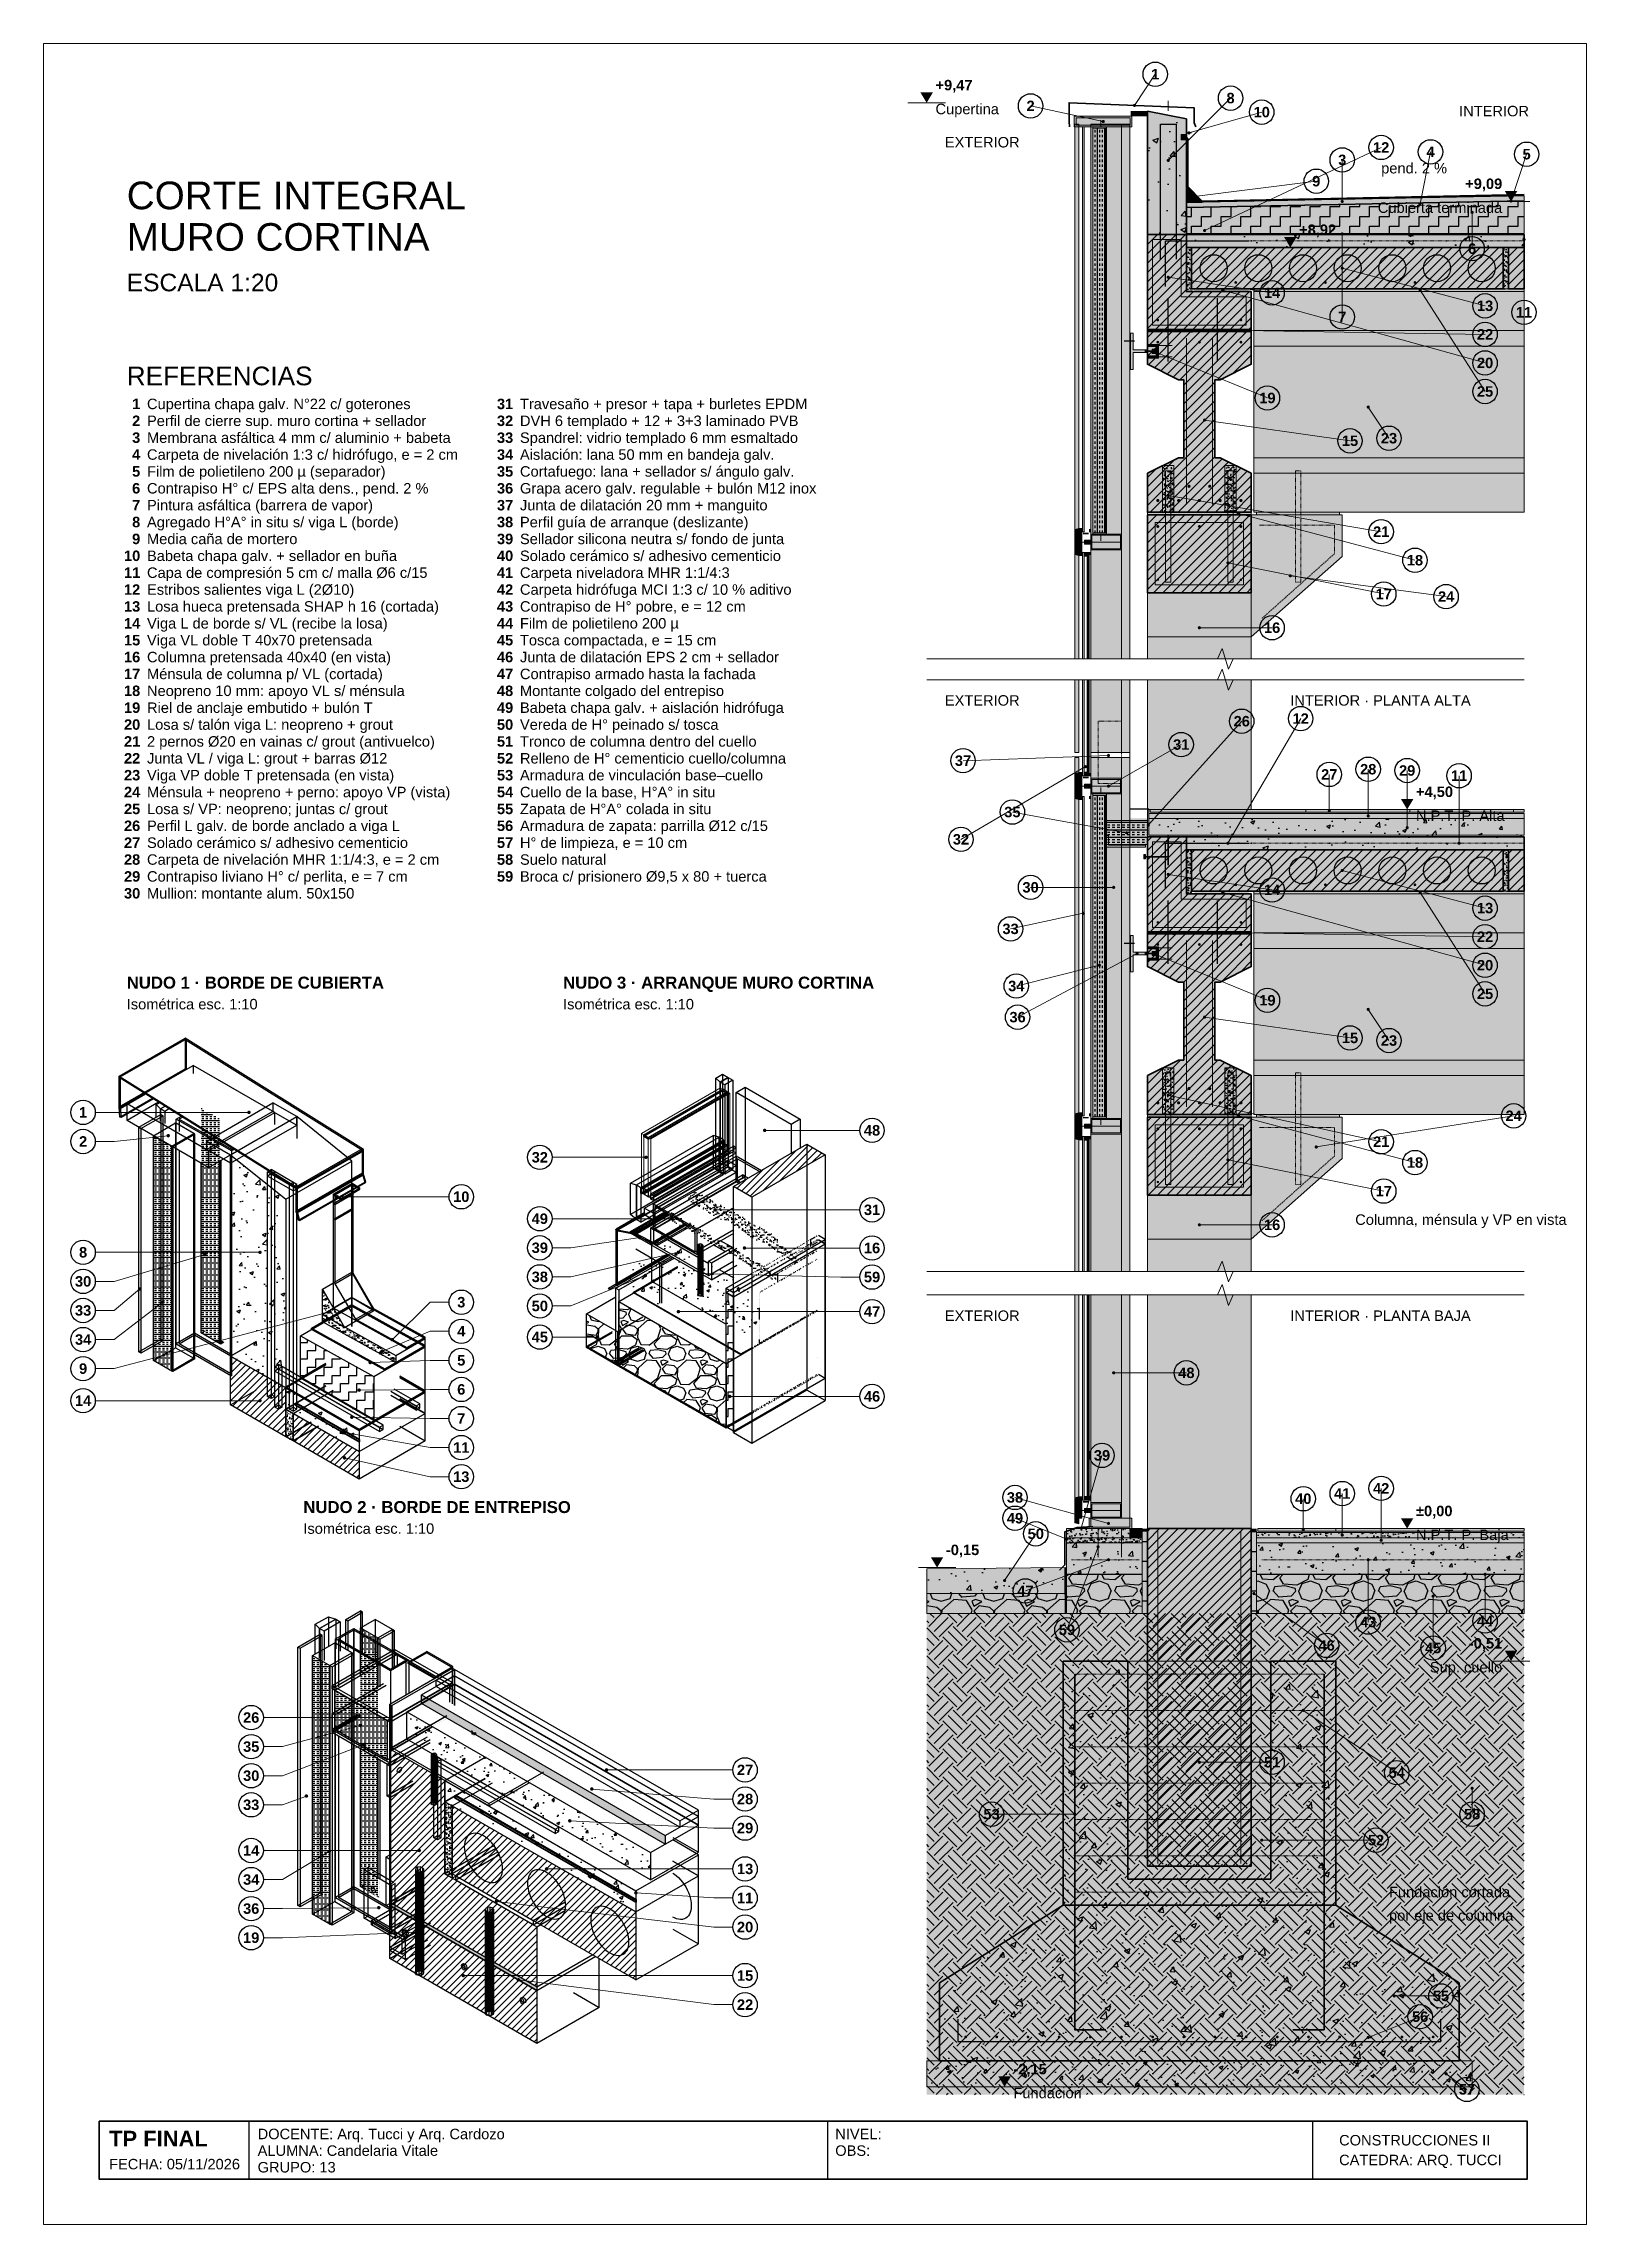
# Model space of a CAD drawing. Header units: millimetres. Extents: x 0 to 297, y 0 to 420.
import ezdxf
from ezdxf.enums import TextEntityAlignment as Align

# ---------------------------------------------------------------- set-up
doc = ezdxf.new("R2010")
doc.units = ezdxf.units.MM
doc.linetypes.add('DASHED', pattern=[1.524, 1.27, -0.254])
for name, color, linetype in [('0-MARCO-A3', 7, 'Continuous'), ('1-CORTE-ARMADURAS', 14, 'Continuous'), ('1-CORTE-CONTORNOS', 7, 'Continuous'), ('1-CORTE-OCULTO', 8, 'Continuous'), ('1-CORTE-RAYADOS', 8, 'Continuous'), ('1-CORTE-RELLENOS', 9, 'Continuous'), ('1-CORTE-VISTA', 8, 'Continuous'), ('2-AXO-ARISTAS', 7, 'Continuous'), ('2-AXO-RAYADOS', 8, 'Continuous'), ('3-COTAS-NIVELES', 7, 'Continuous'), ('3-TEXTOS', 7, 'Continuous')]:
    doc.layers.add(name, color=color, linetype=linetype)
doc.styles.add('ARIAL', font='arial.ttf')
doc.styles.add('ARIAL-NEGRITA', font='arialbd.ttf')

msp = doc.modelspace()

# ---------------------------------------------------------------- texts
at = {"layer": '3-TEXTOS'}
for s, height, style, p in [('+9,47', 2.016, 'ARIAL-NEGRITA', (171.7, 411)), ('Cupertina', 2.016, 'ARIAL', (171.7, 406.4)), ('CORTE INTEGRAL', 5.328, 'ARIAL', (16, 388.1)), ('MURO CORTINA', 5.328, 'ARIAL', (16, 380.1)), ('+8,92', 2.016, 'ARIAL-NEGRITA', (241.7, 383.15)), ('ESCALA 1:20', 3.384, 'ARIAL', (16, 372.3)), ('REFERENCIAS', 3.6, 'ARIAL', (16, 354.2)), ('Cupertina chapa galv. N°22 c/ goterones', 2.016, 'ARIAL', (19.9, 349.6)), ('Travesaño + presor + tapa + burletes EPDM', 2.016, 'ARIAL', (91.7, 349.6)), ('Perfil de cierre sup. muro cortina + sellador', 2.016, 'ARIAL', (19.9, 346.35)), ('Membrana asfáltica 4 mm c/ aluminio + babeta', 2.016, 'ARIAL', (19.9, 343.1)), ('Spandrel: vidrio templado 6 mm esmaltado', 2.016, 'ARIAL', (91.7, 343.1)), ('DVH 6 templado + 12 + 3+3 laminado PVB', 2.016, 'ARIAL', (91.7, 346.35)), ('Carpeta de nivelación 1:3 c/ hidrófugo, e = 2 cm', 2.016, 'ARIAL', (19.9, 339.85)), ('Aislación: lana 50 mm en bandeja galv.', 2.016, 'ARIAL', (91.7, 339.85)), ('Film de polietileno 200 µ (separador)', 2.016, 'ARIAL', (19.9, 336.6)), ('Cortafuego: lana + sellador s/ ángulo galv.', 2.016, 'ARIAL', (91.7, 336.6)), ('Contrapiso H° c/ EPS alta dens., pend. 2 %', 2.016, 'ARIAL', (19.9, 333.35)), ('Pintura asfáltica (barrera de vapor)', 2.016, 'ARIAL', (19.9, 330.1)), ('Junta de dilatación 20 mm + manguito', 2.016, 'ARIAL', (91.7, 330.1)), ('Grapa acero galv. regulable + bulón M12 inox', 2.016, 'ARIAL', (91.7, 333.35)), ('Agregado H°A° in situ s/ viga L (borde)', 2.016, 'ARIAL', (19.9, 326.85)), ('Perfil guía de arranque (deslizante)', 2.016, 'ARIAL', (91.7, 326.85)), ('Media caña de mortero', 2.016, 'ARIAL', (19.9, 323.6)), ('Sellador silicona neutra s/ fondo de junta', 2.016, 'ARIAL', (91.7, 323.6)), ('Capa de compresión 5 cm c/ malla Ø6 c/15', 2.016, 'ARIAL', (19.9, 317.1)), ('Babeta chapa galv. + sellador en buña', 2.016, 'ARIAL', (19.9, 320.35)), ('Solado cerámico s/ adhesivo cementicio', 2.016, 'ARIAL', (91.7, 320.35)), ('Carpeta niveladora MHR 1:1/4:3', 2.016, 'ARIAL', (91.7, 317.1)), ('Estribos salientes viga L (2Ø10)', 2.016, 'ARIAL', (19.9, 313.85)), ('Carpeta hidrófuga MCI 1:3 c/ 10 % aditivo', 2.016, 'ARIAL', (91.7, 313.85)), ('Losa hueca pretensada SHAP h 16 (cortada)', 2.016, 'ARIAL', (19.9, 310.6)), ('Contrapiso de H° pobre, e = 12 cm', 2.016, 'ARIAL', (91.7, 310.6)), ('Viga L de borde s/ VL (recibe la losa)', 2.016, 'ARIAL', (19.9, 307.35)), ('Film de polietileno 200 µ', 2.016, 'ARIAL', (91.7, 307.35)), ('Viga VL doble T 40x70 pretensada', 2.016, 'ARIAL', (19.9, 304.1)), ('Columna pretensada 40x40 (en vista)', 2.016, 'ARIAL', (19.9, 300.85)), ('Junta de dilatación EPS 2 cm + sellador', 2.016, 'ARIAL', (91.7, 300.85)), ('Tosca compactada, e = 15 cm', 2.016, 'ARIAL', (91.7, 304.1)), ('Ménsula de columna p/ VL (cortada)', 2.016, 'ARIAL', (19.9, 297.6)), ('Contrapiso armado hasta la fachada', 2.016, 'ARIAL', (91.7, 297.6)), ('Neopreno 10 mm: apoyo VL s/ ménsula', 2.016, 'ARIAL', (19.9, 294.35)), ('Montante colgado del entrepiso', 2.016, 'ARIAL', (91.7, 294.35)), ('Riel de anclaje embutido + bulón T', 2.016, 'ARIAL', (19.9, 291.1)), ('Losa s/ talón viga L: neopreno + grout', 2.016, 'ARIAL', (19.9, 287.85)), ('Vereda de H° peinado s/ tosca', 2.016, 'ARIAL', (91.7, 287.85)), ('Babeta chapa galv. + aislación hidrófuga', 2.016, 'ARIAL', (91.7, 291.1)), ('2 pernos Ø20 en vainas c/ grout (antivuelco)', 2.016, 'ARIAL', (19.9, 284.6)), ('Tronco de columna dentro del cuello', 2.016, 'ARIAL', (91.7, 284.6)), ('Junta VL / viga L: grout + barras Ø12', 2.016, 'ARIAL', (19.9, 281.35)), ('Relleno de H° cementicio cuello/columna', 2.016, 'ARIAL', (91.7, 281.35)), ('Viga VP doble T pretensada (en vista)', 2.016, 'ARIAL', (19.9, 278.1)), ('Armadura de vinculación base–cuello', 2.016, 'ARIAL', (91.7, 278.1)), ('Ménsula + neopreno + perno: apoyo VP (vista)', 2.016, 'ARIAL', (19.9, 274.85)), ('Losa s/ VP: neopreno; juntas c/ grout', 2.016, 'ARIAL', (19.9, 271.6)), ('Zapata de H°A° colada in situ', 2.016, 'ARIAL', (91.7, 271.6)), ('Cuello de la base, H°A° in situ', 2.016, 'ARIAL', (91.7, 274.85)), ('+4,50', 2.016, 'ARIAL-NEGRITA', (264.2, 274.9)), ('Perfil L galv. de borde anclado a viga L', 2.016, 'ARIAL', (19.9, 268.35)), ('Armadura de zapata: parrilla Ø12 c/15', 2.016, 'ARIAL', (91.7, 268.35)), ('N.P.T. P. Alta', 2.016, 'ARIAL', (264.2, 270.3)), ('Solado cerámico s/ adhesivo cementicio', 2.016, 'ARIAL', (19.9, 265.1)), ('H° de limpieza, e = 10 cm', 2.016, 'ARIAL', (91.7, 265.1)), ('Carpeta de nivelación MHR 1:1/4:3, e = 2 cm', 2.016, 'ARIAL', (19.9, 261.85)), ('Contrapiso liviano H° c/ perlita, e = 7 cm', 2.016, 'ARIAL', (19.9, 258.6)), ('Suelo natural', 2.016, 'ARIAL', (91.7, 261.85)), ('Broca c/ prisionero Ø9,5 x 80 + tuerca', 2.016, 'ARIAL', (91.7, 258.6)), ('Mullion: montante alum. 50x150', 2.016, 'ARIAL', (19.9, 255.35)), ('NUDO 1 · BORDE DE CUBIERTA', 2.304, 'ARIAL-NEGRITA', (16, 238)), ('NUDO 3 · ARRANQUE MURO CORTINA', 2.304, 'ARIAL-NEGRITA', (100, 238)), ('Isométrica esc. 1:10', 2.016, 'ARIAL', (16, 234)), ('Isométrica esc. 1:10', 2.016, 'ARIAL', (100, 234)), ('NUDO 2 · BORDE DE ENTREPISO', 2.304, 'ARIAL-NEGRITA', (50, 137)), ('Isométrica esc. 1:10', 2.016, 'ARIAL', (50, 133)), ('±0,00', 2.016, 'ARIAL-NEGRITA', (264.2, 136.4)), ('-0,15', 2.016, 'ARIAL-NEGRITA', (173.7, 128.9)), ('N.P.T. P. Baja', 2.016, 'ARIAL', (264.2, 131.8)), ('-2,15', 2.016, 'ARIAL-NEGRITA', (186.7, 28.9)), ('Fundación', 2.016, 'ARIAL', (186.7, 24.3)), ('TP FINAL', 3.024, 'ARIAL-NEGRITA', (12.6, 15)), ('DOCENTE: Arq. Tucci y Arq. Cardozo', 2.016, 'ARIAL', (41.2, 16.4)), ('NIVEL:', 2.016, 'ARIAL', (152.4, 16.4)), ('CONSTRUCCIONES II', 2.016, 'ARIAL', (249.4, 15.2)), ('FECHA: 05/11/2026', 2.016, 'ARIAL', (12.6, 10.6)), ('ALUMNA: Candelaria Vitale', 2.016, 'ARIAL', (41.2, 13.2)), ('OBS:', 2.016, 'ARIAL', (152.4, 13.2)), ('CATEDRA: ARQ. TUCCI', 2.016, 'ARIAL', (249.4, 11.4)), ('GRUPO: 13', 2.016, 'ARIAL', (41.2, 10))]:
    msp.add_text(s, height=height, dxfattribs=dict(at, style=style)).set_placement(p)
at = {"layer": '3-TEXTOS', "style": 'ARIAL-NEGRITA'}
for s, height, p in [('1', 2.02, (214, 413.1)), ('2', 2.02, (190, 407)), ('8', 2.02, (228.5, 408.5)), ('10', 2.016, (234.5, 405.8)), ('12', 2.016, (257.5, 399)), ('4', 2.02, (267, 398.15)), ('5', 2.02, (285.5, 397.7)), ('3', 2.02, (250, 396.6)), ('9', 2.02, (245, 392.5)), ('6', 2.02, (275, 379.5)), ('14', 2.016, (236.5, 371)), ('13', 2.016, (277.5, 368.5)), ('7', 2.02, (250, 366.35)), ('11', 2.016, (285, 367.25)), ('22', 2.016, (277.5, 363)), ('20', 2.016, (277.5, 357.5)), ('25', 2.016, (277.5, 352)), ('19', 2.016, (235.6, 350.75)), ('15', 2.016, (251.5, 342.5)), ('23', 2.016, (259, 343)), ('21', 2.016, (257.5, 325)), ('18', 2.016, (264, 319.5)), ('17', 2.016, (258, 313)), ('24', 2.016, (270, 312.5)), ('16', 2.016, (236.5, 306.5)), ('26', 2.016, (230.65, 288.5)), ('12', 2.016, (242, 289)), ('31', 2.016, (219, 284)), ('37', 2.016, (177, 280.9)), ('27', 2.016, (247.5, 278.25)), ('28', 2.016, (255, 279.25)), ('29', 2.016, (262.5, 279)), ('11', 2.016, (272.5, 278)), ('35', 2.016, (186.5, 271)), ('32', 2.016, (176.6, 265.75)), ('30', 2.016, (190, 256.5)), ('14', 2.016, (236.5, 256)), ('13', 2.016, (277.5, 252.5)), ('33', 2.016, (186.15, 248.5)), ('22', 2.016, (277.5, 247)), ('34', 2.016, (187.25, 237.5)), ('20', 2.016, (277.5, 241.5)), ('19', 2.016, (235.6, 234.75)), ('25', 2.016, (277.5, 236)), ('36', 2.016, (187.5, 231.5)), ('15', 2.016, (251.5, 227.5)), ('23', 2.016, (259, 227)), ('1', 2.02, (7.6, 213.16)), ('24', 2.016, (283, 212.5)), ('48', 2.016, (159.48, 209.7)), ('2', 2.02, (7.6, 207.56)), ('32', 2.016, (95.52, 204.51)), ('21', 2.016, (257.5, 207.5)), ('18', 2.016, (264, 203.5)), ('10', 2.016, (80.4, 196.91)), ('17', 2.016, (258, 198)), ('49', 2.016, (95.52, 192.68)), ('31', 2.016, (159.48, 194.39)), ('16', 2.016, (236.5, 191.5)), ('39', 2.016, (95.52, 187.08)), ('16', 2.016, (159.48, 187.04)), ('8', 2.02, (7.6, 186.21)), ('30', 2.016, (7.6, 180.61)), ('38', 2.016, (95.52, 181.48)), ('59', 2.016, (159.48, 181.44)), ('33', 2.016, (7.6, 175.01)), ('3', 2.02, (80.4, 176.6)), ('50', 2.016, (95.52, 175.88)), ('47', 2.016, (159.48, 174.79)), ('4', 2.02, (80.4, 171)), ('34', 2.016, (7.6, 169.41)), ('45', 2.016, (95.52, 169.89)), ('9', 2.02, (7.6, 163.81)), ('5', 2.02, (80.4, 165.4)), ('48', 2.016, (220, 163)), ('14', 2.016, (7.6, 157.64)), ('6', 2.02, (80.4, 159.8)), ('46', 2.016, (159.48, 158.46)), ('7', 2.02, (80.4, 154.2)), ('11', 2.016, (80.4, 148.6)), ('39', 2.016, (203.75, 147.1)), ('13', 2.016, (80.4, 143)), ('38', 2.016, (187, 139)), ('40', 2.016, (242.5, 138.75)), ('41', 2.016, (250, 139.75)), ('42', 2.016, (257.5, 140.75)), ('49', 2.016, (187, 135)), ('50', 2.016, (191, 132)), ('47', 2.016, (189, 121)), ('59', 2.016, (197, 113.5)), ('43', 2.016, (255, 115)), ('44', 2.016, (277.5, 115.2)), ('46', 2.016, (247, 110.5)), ('45', 2.016, (267.5, 110)), ('26', 2.016, (39.96, 96.61)), ('35', 2.016, (39.96, 91.01)), ('27', 2.016, (135.04, 86.52)), ('51', 2.016, (236.5, 88)), ('30', 2.016, (39.96, 85.41)), ('54', 2.016, (260.5, 86)), ('33', 2.016, (39.96, 79.81)), ('28', 2.016, (135.04, 80.92)), ('53', 2.016, (182.5, 78)), ('58', 2.016, (275, 78)), ('29', 2.016, (135.04, 75.32)), ('14', 2.016, (39.96, 71.01)), ('52', 2.016, (256.5, 73)), ('34', 2.016, (39.96, 65.41)), ('13', 2.016, (135.04, 67.46)), ('11', 2.016, (135.04, 61.86)), ('36', 2.016, (39.96, 59.81)), ('19', 2.016, (39.96, 54.21)), ('20', 2.016, (135.04, 56.26)), ('15', 2.016, (135.04, 46.92)), ('22', 2.016, (135.04, 41.32)), ('55', 2.016, (269, 43)), ('56', 2.016, (265, 39)), ('57', 2.016, (274, 25))]:
    msp.add_text(s, height=height, dxfattribs=at).set_placement(p, align=Align.CENTER)
at = {"layer": '3-TEXTOS', "color": 251, "true_color": 0x555555, "style": 'ARIAL'}
for s, p in [('INTERIOR', (272.5, 406)), ('EXTERIOR', (173.5, 400)), ('EXTERIOR', (173.5, 292.5)), ('INTERIOR · PLANTA ALTA', (240, 292.5)), ('EXTERIOR', (173.5, 174)), ('INTERIOR · PLANTA BAJA', (240, 174))]:
    msp.add_text(s, height=2.016, dxfattribs=at).set_placement(p)
at = {"layer": '3-TEXTOS', "color": 250, "true_color": 0x333333, "style": 'ARIAL'}
for s, p in [('pend. 2 %', (257.5, 395)), ('Columna, ménsula y VP en vista', (252.5, 192.5)), ('Fundación cortada', (259, 63)), ('por eje de columna', (259, 58.5))]:
    msp.add_text(s, height=2.016, dxfattribs=at).set_placement(p)
at = {"layer": '3-TEXTOS'}
for s, height, style, p in [('+9,09', 2.016, 'ARIAL-NEGRITA', (280.8, 392)), ('Cubierta terminada', 2.016, 'ARIAL', (280.8, 387.4)), ('1', 2.02, 'ARIAL-NEGRITA', (18.6, 349.6)), ('31', 2.016, 'ARIAL-NEGRITA', (90.4, 349.6)), ('3', 2.02, 'ARIAL-NEGRITA', (18.6, 343.1)), ('2', 2.02, 'ARIAL-NEGRITA', (18.6, 346.35)), ('32', 2.016, 'ARIAL-NEGRITA', (90.4, 346.35)), ('33', 2.016, 'ARIAL-NEGRITA', (90.4, 343.1)), ('4', 2.02, 'ARIAL-NEGRITA', (18.6, 339.85)), ('34', 2.016, 'ARIAL-NEGRITA', (90.4, 339.85)), ('5', 2.02, 'ARIAL-NEGRITA', (18.6, 336.6)), ('35', 2.016, 'ARIAL-NEGRITA', (90.4, 336.6)), ('6', 2.02, 'ARIAL-NEGRITA', (18.6, 333.35)), ('7', 2.02, 'ARIAL-NEGRITA', (18.6, 330.1)), ('36', 2.016, 'ARIAL-NEGRITA', (90.4, 333.35)), ('37', 2.016, 'ARIAL-NEGRITA', (90.4, 330.1)), ('8', 2.02, 'ARIAL-NEGRITA', (18.6, 326.85)), ('38', 2.016, 'ARIAL-NEGRITA', (90.4, 326.85)), ('9', 2.02, 'ARIAL-NEGRITA', (18.6, 323.6)), ('39', 2.016, 'ARIAL-NEGRITA', (90.4, 323.6)), ('10', 2.016, 'ARIAL-NEGRITA', (18.6, 320.35)), ('40', 2.016, 'ARIAL-NEGRITA', (90.4, 320.35)), ('11', 2.016, 'ARIAL-NEGRITA', (18.6, 317.1)), ('12', 2.016, 'ARIAL-NEGRITA', (18.6, 313.85)), ('41', 2.016, 'ARIAL-NEGRITA', (90.4, 317.1)), ('42', 2.016, 'ARIAL-NEGRITA', (90.4, 313.85)), ('13', 2.016, 'ARIAL-NEGRITA', (18.6, 310.6)), ('43', 2.016, 'ARIAL-NEGRITA', (90.4, 310.6)), ('14', 2.016, 'ARIAL-NEGRITA', (18.6, 307.35)), ('44', 2.016, 'ARIAL-NEGRITA', (90.4, 307.35)), ('15', 2.016, 'ARIAL-NEGRITA', (18.6, 304.1)), ('16', 2.016, 'ARIAL-NEGRITA', (18.6, 300.85)), ('45', 2.016, 'ARIAL-NEGRITA', (90.4, 304.1)), ('46', 2.016, 'ARIAL-NEGRITA', (90.4, 300.85)), ('17', 2.016, 'ARIAL-NEGRITA', (18.6, 297.6)), ('47', 2.016, 'ARIAL-NEGRITA', (90.4, 297.6)), ('18', 2.016, 'ARIAL-NEGRITA', (18.6, 294.35)), ('48', 2.016, 'ARIAL-NEGRITA', (90.4, 294.35)), ('20', 2.016, 'ARIAL-NEGRITA', (18.6, 287.85)), ('19', 2.016, 'ARIAL-NEGRITA', (18.6, 291.1)), ('49', 2.016, 'ARIAL-NEGRITA', (90.4, 291.1)), ('50', 2.016, 'ARIAL-NEGRITA', (90.4, 287.85)), ('21', 2.016, 'ARIAL-NEGRITA', (18.6, 284.6)), ('51', 2.016, 'ARIAL-NEGRITA', (90.4, 284.6)), ('22', 2.016, 'ARIAL-NEGRITA', (18.6, 281.35)), ('52', 2.016, 'ARIAL-NEGRITA', (90.4, 281.35)), ('23', 2.016, 'ARIAL-NEGRITA', (18.6, 278.1)), ('53', 2.016, 'ARIAL-NEGRITA', (90.4, 278.1)), ('24', 2.016, 'ARIAL-NEGRITA', (18.6, 274.85)), ('25', 2.016, 'ARIAL-NEGRITA', (18.6, 271.6)), ('54', 2.016, 'ARIAL-NEGRITA', (90.4, 274.85)), ('55', 2.016, 'ARIAL-NEGRITA', (90.4, 271.6)), ('26', 2.016, 'ARIAL-NEGRITA', (18.6, 268.35)), ('56', 2.016, 'ARIAL-NEGRITA', (90.4, 268.35)), ('27', 2.016, 'ARIAL-NEGRITA', (18.6, 265.1)), ('57', 2.016, 'ARIAL-NEGRITA', (90.4, 265.1)), ('28', 2.016, 'ARIAL-NEGRITA', (18.6, 261.85)), ('29', 2.016, 'ARIAL-NEGRITA', (18.6, 258.6)), ('58', 2.016, 'ARIAL-NEGRITA', (90.4, 261.85)), ('59', 2.016, 'ARIAL-NEGRITA', (90.4, 258.6)), ('30', 2.016, 'ARIAL-NEGRITA', (18.6, 255.35)), ('-0,51', 2.016, 'ARIAL-NEGRITA', (280.8, 110.9)), ('Sup. cuello', 2.016, 'ARIAL', (280.8, 106.3))]:
    msp.add_text(s, height=height, dxfattribs=dict(at, style=style)).set_placement(p, align=Align.RIGHT)

# ---------------------------------------------------------------- hatches: boundary and pattern name
at = {"layer": '1-CORTE-ARMADURAS', "true_color": 0x7a1f1f}
h = msp.add_hatch(color=26, dxfattribs=at)
h.dxf.hatch_style = 1
edge = h.paths.add_edge_path()
edge.add_arc((225, 382), 0.17, 0, 360)
h = msp.add_hatch(color=26, dxfattribs=at)
h.dxf.hatch_style = 1
edge = h.paths.add_edge_path()
edge.add_arc((232.5, 382), 0.17, 0, 360)
h = msp.add_hatch(color=26, dxfattribs=at)
h.dxf.hatch_style = 1
edge = h.paths.add_edge_path()
edge.add_arc((240, 382), 0.17, 0, 360)
h = msp.add_hatch(color=26, dxfattribs=at)
h.dxf.hatch_style = 1
edge = h.paths.add_edge_path()
edge.add_arc((247.5, 382), 0.17, 0, 360)
h = msp.add_hatch(color=26, dxfattribs=at)
h.dxf.hatch_style = 1
edge = h.paths.add_edge_path()
edge.add_arc((255, 382), 0.17, 0, 360)
h = msp.add_hatch(color=26, dxfattribs=at)
h.dxf.hatch_style = 1
edge = h.paths.add_edge_path()
edge.add_arc((262.5, 382), 0.17, 0, 360)
h = msp.add_hatch(color=26, dxfattribs=at)
h.dxf.hatch_style = 1
edge = h.paths.add_edge_path()
edge.add_arc((270, 382), 0.17, 0, 360)
h = msp.add_hatch(color=26, dxfattribs=at)
h.dxf.hatch_style = 1
edge = h.paths.add_edge_path()
edge.add_arc((277.5, 382), 0.17, 0, 360)
at = {"layer": '1-CORTE-ARMADURAS', "true_color": 0x000000}
h = msp.add_hatch(color=18, dxfattribs=at)
h.dxf.hatch_style = 1
edge = h.paths.add_edge_path()
edge.add_arc((229.5, 374), 0.28, 0, 360)
h = msp.add_hatch(color=18, dxfattribs=at)
h.dxf.hatch_style = 1
edge = h.paths.add_edge_path()
edge.add_arc((246.75, 374), 0.28, 0, 360)
h = msp.add_hatch(color=18, dxfattribs=at)
h.dxf.hatch_style = 1
edge = h.paths.add_edge_path()
edge.add_arc((264, 374), 0.28, 0, 360)
at = {"layer": '1-CORTE-ARMADURAS', "true_color": 0x7a1f1f}
h = msp.add_hatch(color=26, dxfattribs=at)
h.dxf.hatch_style = 1
edge = h.paths.add_edge_path()
edge.add_arc((214.5, 366.75), 0.26, 0, 360)
h = msp.add_hatch(color=26, dxfattribs=at)
h.dxf.hatch_style = 1
edge = h.paths.add_edge_path()
edge.add_arc((230.5, 366.75), 0.26, 0, 360)
h = msp.add_hatch(color=26, dxfattribs=at)
h.dxf.hatch_style = 1
edge = h.paths.add_edge_path()
edge.add_arc((214.5, 362.5), 0.28, 0, 360)
h = msp.add_hatch(color=26, dxfattribs=at)
h.dxf.hatch_style = 1
edge = h.paths.add_edge_path()
edge.add_arc((222.5, 362.5), 0.28, 0, 360)
h = msp.add_hatch(color=26, dxfattribs=at)
h.dxf.hatch_style = 1
edge = h.paths.add_edge_path()
edge.add_arc((230.5, 362.5), 0.28, 0, 360)
at = {"layer": '1-CORTE-ARMADURAS', "true_color": 0x000000}
h = msp.add_hatch(color=18, dxfattribs=at)
h.dxf.hatch_style = 1
edge = h.paths.add_edge_path()
edge.add_arc((214.5, 332), 0.32, 0, 360)
h = msp.add_hatch(color=18, dxfattribs=at)
h.dxf.hatch_style = 1
edge = h.paths.add_edge_path()
edge.add_arc((218.5, 332), 0.32, 0, 360)
h = msp.add_hatch(color=18, dxfattribs=at)
h.dxf.hatch_style = 1
edge = h.paths.add_edge_path()
edge.add_arc((220.5, 334.75), 0.32, 0, 360)
h = msp.add_hatch(color=18, dxfattribs=at)
h.dxf.hatch_style = 1
edge = h.paths.add_edge_path()
edge.add_arc((222.5, 332), 0.32, 0, 360)
h = msp.add_hatch(color=18, dxfattribs=at)
h.dxf.hatch_style = 1
edge = h.paths.add_edge_path()
edge.add_arc((224.5, 334.75), 0.32, 0, 360)
h = msp.add_hatch(color=18, dxfattribs=at)
h.dxf.hatch_style = 1
edge = h.paths.add_edge_path()
edge.add_arc((226.5, 332), 0.32, 0, 360)
h = msp.add_hatch(color=18, dxfattribs=at)
h.dxf.hatch_style = 1
edge = h.paths.add_edge_path()
edge.add_arc((230.5, 332), 0.32, 0, 360)
at = {"layer": '1-CORTE-ARMADURAS', "true_color": 0x7a1f1f}
h = msp.add_hatch(color=26, dxfattribs=at)
h.dxf.hatch_style = 1
edge = h.paths.add_edge_path()
edge.add_arc((214.5, 327), 0.3, 0, 360)
h = msp.add_hatch(color=26, dxfattribs=at)
h.dxf.hatch_style = 1
edge = h.paths.add_edge_path()
edge.add_arc((222.5, 327), 0.3, 0, 360)
h = msp.add_hatch(color=26, dxfattribs=at)
h.dxf.hatch_style = 1
edge = h.paths.add_edge_path()
edge.add_arc((230.5, 327), 0.3, 0, 360)
h = msp.add_hatch(color=26, dxfattribs=at)
h.dxf.hatch_style = 1
edge = h.paths.add_edge_path()
edge.add_arc((214.5, 316.75), 0.24, 0, 360)
h = msp.add_hatch(color=26, dxfattribs=at)
h.dxf.hatch_style = 1
edge = h.paths.add_edge_path()
edge.add_arc((230.5, 316.75), 0.24, 0, 360)
h = msp.add_hatch(color=26, dxfattribs=at)
h.dxf.hatch_style = 1
edge = h.paths.add_edge_path()
edge.add_arc((225, 266), 0.17, 0, 360)
h = msp.add_hatch(color=26, dxfattribs=at)
h.dxf.hatch_style = 1
edge = h.paths.add_edge_path()
edge.add_arc((232.5, 266), 0.17, 0, 360)
h = msp.add_hatch(color=26, dxfattribs=at)
h.dxf.hatch_style = 1
edge = h.paths.add_edge_path()
edge.add_arc((240, 266), 0.17, 0, 360)
h = msp.add_hatch(color=26, dxfattribs=at)
h.dxf.hatch_style = 1
edge = h.paths.add_edge_path()
edge.add_arc((247.5, 266), 0.17, 0, 360)
h = msp.add_hatch(color=26, dxfattribs=at)
h.dxf.hatch_style = 1
edge = h.paths.add_edge_path()
edge.add_arc((255, 266), 0.17, 0, 360)
h = msp.add_hatch(color=26, dxfattribs=at)
h.dxf.hatch_style = 1
edge = h.paths.add_edge_path()
edge.add_arc((262.5, 266), 0.17, 0, 360)
h = msp.add_hatch(color=26, dxfattribs=at)
h.dxf.hatch_style = 1
edge = h.paths.add_edge_path()
edge.add_arc((270, 266), 0.17, 0, 360)
h = msp.add_hatch(color=26, dxfattribs=at)
h.dxf.hatch_style = 1
edge = h.paths.add_edge_path()
edge.add_arc((277.5, 266), 0.17, 0, 360)
at = {"layer": '1-CORTE-ARMADURAS', "true_color": 0x000000}
h = msp.add_hatch(color=18, dxfattribs=at)
h.dxf.hatch_style = 1
edge = h.paths.add_edge_path()
edge.add_arc((229.5, 258), 0.28, 0, 360)
h = msp.add_hatch(color=18, dxfattribs=at)
h.dxf.hatch_style = 1
edge = h.paths.add_edge_path()
edge.add_arc((246.75, 258), 0.28, 0, 360)
h = msp.add_hatch(color=18, dxfattribs=at)
h.dxf.hatch_style = 1
edge = h.paths.add_edge_path()
edge.add_arc((264, 258), 0.28, 0, 360)
at = {"layer": '1-CORTE-ARMADURAS', "true_color": 0x7a1f1f}
h = msp.add_hatch(color=26, dxfattribs=at)
h.dxf.hatch_style = 1
edge = h.paths.add_edge_path()
edge.add_arc((214.5, 250.75), 0.26, 0, 360)
h = msp.add_hatch(color=26, dxfattribs=at)
h.dxf.hatch_style = 1
edge = h.paths.add_edge_path()
edge.add_arc((230.5, 250.75), 0.26, 0, 360)
h = msp.add_hatch(color=26, dxfattribs=at)
h.dxf.hatch_style = 1
edge = h.paths.add_edge_path()
edge.add_arc((214.5, 246.5), 0.28, 0, 360)
h = msp.add_hatch(color=26, dxfattribs=at)
h.dxf.hatch_style = 1
edge = h.paths.add_edge_path()
edge.add_arc((222.5, 246.5), 0.28, 0, 360)
h = msp.add_hatch(color=26, dxfattribs=at)
h.dxf.hatch_style = 1
edge = h.paths.add_edge_path()
edge.add_arc((230.5, 246.5), 0.28, 0, 360)
at = {"layer": '1-CORTE-ARMADURAS', "true_color": 0x000000}
h = msp.add_hatch(color=18, dxfattribs=at)
h.dxf.hatch_style = 1
edge = h.paths.add_edge_path()
edge.add_arc((220.5, 218.75), 0.32, 0, 360)
h = msp.add_hatch(color=18, dxfattribs=at)
h.dxf.hatch_style = 1
edge = h.paths.add_edge_path()
edge.add_arc((224.5, 218.75), 0.32, 0, 360)
h = msp.add_hatch(color=18, dxfattribs=at)
h.dxf.hatch_style = 1
edge = h.paths.add_edge_path()
edge.add_arc((214.5, 216), 0.32, 0, 360)
h = msp.add_hatch(color=18, dxfattribs=at)
h.dxf.hatch_style = 1
edge = h.paths.add_edge_path()
edge.add_arc((218.5, 216), 0.32, 0, 360)
h = msp.add_hatch(color=18, dxfattribs=at)
h.dxf.hatch_style = 1
edge = h.paths.add_edge_path()
edge.add_arc((222.5, 216), 0.32, 0, 360)
h = msp.add_hatch(color=18, dxfattribs=at)
h.dxf.hatch_style = 1
edge = h.paths.add_edge_path()
edge.add_arc((226.5, 216), 0.32, 0, 360)
h = msp.add_hatch(color=18, dxfattribs=at)
h.dxf.hatch_style = 1
edge = h.paths.add_edge_path()
edge.add_arc((230.5, 216), 0.32, 0, 360)
at = {"layer": '1-CORTE-ARMADURAS', "true_color": 0x7a1f1f}
h = msp.add_hatch(color=26, dxfattribs=at)
h.dxf.hatch_style = 1
edge = h.paths.add_edge_path()
edge.add_arc((214.5, 211), 0.3, 0, 360)
h = msp.add_hatch(color=26, dxfattribs=at)
h.dxf.hatch_style = 1
edge = h.paths.add_edge_path()
edge.add_arc((222.5, 211), 0.3, 0, 360)
h = msp.add_hatch(color=26, dxfattribs=at)
h.dxf.hatch_style = 1
edge = h.paths.add_edge_path()
edge.add_arc((230.5, 211), 0.3, 0, 360)
h = msp.add_hatch(color=26, dxfattribs=at)
h.dxf.hatch_style = 1
edge = h.paths.add_edge_path()
edge.add_arc((214.5, 200.75), 0.24, 0, 360)
h = msp.add_hatch(color=26, dxfattribs=at)
h.dxf.hatch_style = 1
edge = h.paths.add_edge_path()
edge.add_arc((230.5, 200.75), 0.24, 0, 360)
h = msp.add_hatch(color=26, dxfattribs=at)
h.dxf.hatch_style = 1
edge = h.paths.add_edge_path()
edge.add_arc((177.5, 36.1), 0.28, 0, 360)
h = msp.add_hatch(color=26, dxfattribs=at)
h.dxf.hatch_style = 1
edge = h.paths.add_edge_path()
edge.add_arc((183.5, 36.1), 0.28, 0, 360)
h = msp.add_hatch(color=26, dxfattribs=at)
h.dxf.hatch_style = 1
edge = h.paths.add_edge_path()
edge.add_arc((189.5, 36.1), 0.28, 0, 360)
h = msp.add_hatch(color=26, dxfattribs=at)
h.dxf.hatch_style = 1
edge = h.paths.add_edge_path()
edge.add_arc((195.5, 36.1), 0.28, 0, 360)
h = msp.add_hatch(color=26, dxfattribs=at)
h.dxf.hatch_style = 1
edge = h.paths.add_edge_path()
edge.add_arc((201.5, 36.1), 0.28, 0, 360)
h = msp.add_hatch(color=26, dxfattribs=at)
h.dxf.hatch_style = 1
edge = h.paths.add_edge_path()
edge.add_arc((207.5, 36.1), 0.28, 0, 360)
h = msp.add_hatch(color=26, dxfattribs=at)
h.dxf.hatch_style = 1
edge = h.paths.add_edge_path()
edge.add_arc((213.5, 36.1), 0.28, 0, 360)
h = msp.add_hatch(color=26, dxfattribs=at)
h.dxf.hatch_style = 1
edge = h.paths.add_edge_path()
edge.add_arc((219.5, 36.1), 0.28, 0, 360)
h = msp.add_hatch(color=26, dxfattribs=at)
h.dxf.hatch_style = 1
edge = h.paths.add_edge_path()
edge.add_arc((225.5, 36.1), 0.28, 0, 360)
h = msp.add_hatch(color=26, dxfattribs=at)
h.dxf.hatch_style = 1
edge = h.paths.add_edge_path()
edge.add_arc((231.5, 36.1), 0.28, 0, 360)
h = msp.add_hatch(color=26, dxfattribs=at)
h.dxf.hatch_style = 1
edge = h.paths.add_edge_path()
edge.add_arc((237.5, 36.1), 0.28, 0, 360)
h = msp.add_hatch(color=26, dxfattribs=at)
h.dxf.hatch_style = 1
edge = h.paths.add_edge_path()
edge.add_arc((243.5, 36.1), 0.28, 0, 360)
h = msp.add_hatch(color=26, dxfattribs=at)
h.dxf.hatch_style = 1
edge = h.paths.add_edge_path()
edge.add_arc((249.5, 36.1), 0.28, 0, 360)
h = msp.add_hatch(color=26, dxfattribs=at)
h.dxf.hatch_style = 1
edge = h.paths.add_edge_path()
edge.add_arc((255.5, 36.1), 0.28, 0, 360)
h = msp.add_hatch(color=26, dxfattribs=at)
h.dxf.hatch_style = 1
edge = h.paths.add_edge_path()
edge.add_arc((261.5, 36.1), 0.28, 0, 360)
h = msp.add_hatch(color=26, dxfattribs=at)
h.dxf.hatch_style = 1
edge = h.paths.add_edge_path()
edge.add_arc((267.5, 36.1), 0.28, 0, 360)
at = {"layer": '1-CORTE-RAYADOS'}
h = msp.add_hatch(dxfattribs=at)
h.set_pattern_fill('INSUL', color=8, scale=0.15, angle=90)
h.paths.add_polyline_path([(202, 403.7), (204.5, 403.7), (204.5, 325.8), (202, 325.8)])
h = msp.add_hatch(dxfattribs=at)
h.set_pattern_fill('AR-CONC', color=8, scale=0.06)
h.paths.add_polyline_path([(212.5, 407), (220, 405.5), (220, 383.25), (212.5, 383.25)])
h = msp.add_hatch(dxfattribs=at)
h.set_pattern_fill('AR-SAND', color=8, scale=0.03)
h.paths.add_polyline_path([(220, 392.4), (223, 389.4), (220, 389.4)])
h = msp.add_hatch(dxfattribs=at)
h.set_pattern_fill('AR-SAND', color=8, scale=0.03)
h.paths.add_polyline_path([(220, 389.4), (285, 390.7), (285, 389.8), (220, 388.5)])
h = msp.add_hatch(dxfattribs=at)
h.set_pattern_fill('ZIGZAG', color=8, scale=0.3)
h.paths.add_polyline_path([(220, 388.4), (285, 389.7), (285, 383.4), (220, 383.4)])
h = msp.add_hatch(dxfattribs=at)
h.set_pattern_fill('ANSI31', color=8, scale=0.4)
h.paths.add_polyline_path([(212.5, 383.25), (220, 383.25), (220, 372.25), (232.5, 372.25), (232.5, 364.75), (212.5, 364.75)])
h = msp.add_hatch(dxfattribs=at)
h.set_pattern_fill('AR-CONC', color=8, scale=0.06)
h.paths.add_polyline_path([(220, 383.25), (285, 383.25), (285, 380.75), (220, 380.75)])
h = msp.add_hatch(dxfattribs=at)
h.set_pattern_fill('AR-SAND', color=8, scale=0.02)
h.paths.add_polyline_path([(220, 380.75), (221, 380.75), (221, 372.25), (220, 372.25)])
h = msp.add_hatch(dxfattribs=at)
h.set_pattern_fill('ANSI31', color=8, scale=0.4)
h.paths.add_polyline_path([(221, 380.75), (281, 380.75), (281, 372.75), (221, 372.75)])
h = msp.add_hatch(dxfattribs=at)
h.set_pattern_fill('AR-SAND', color=8, scale=0.02)
h.paths.add_polyline_path([(281, 380.75), (282, 380.75), (282, 372.75), (281, 372.75)])
h = msp.add_hatch(dxfattribs=at)
h.set_pattern_fill('ANSI31', color=8, scale=0.4)
h.paths.add_polyline_path([(282, 380.75), (285, 380.75), (285, 372.75), (282, 372.75)])
h = msp.add_hatch(dxfattribs=at)
h.set_pattern_fill('AR-SAND', color=8, scale=0.02)
h.paths.add_polyline_path([(212.5, 365), (232.5, 365), (232.5, 364.5), (212.5, 364.5)])
h = msp.add_hatch(dxfattribs=at)
h.set_pattern_fill('ANSI31', color=8, scale=0.4)
h.paths.add_polyline_path([(212.5, 337.25), (218.5, 340.25), (219.5, 340.25), (219.5, 355.25), (218.5, 355.25), (212.5, 358.25), (212.5, 364.75), (232.5, 364.75), (232.5, 358.25), (226.5, 355.25), (225.5, 355.25), (225.5, 340.25), (226.5, 340.25), (232.5, 337.25), (232.5, 329.75), (212.5, 329.75)])
h = msp.add_hatch(dxfattribs=at)
h.set_pattern_fill('AR-SAND', color=8, scale=0.02)
h.paths.add_polyline_path([(215.4, 338.75), (217.6, 338.75), (217.6, 329.75), (215.4, 329.75)])
h = msp.add_hatch(dxfattribs=at)
h.set_pattern_fill('AR-SAND', color=8, scale=0.02)
h.paths.add_polyline_path([(227.4, 338.75), (229.6, 338.75), (229.6, 329.75), (227.4, 329.75)])
h = msp.add_hatch(dxfattribs=at)
h.set_pattern_fill('ANSI31', color=8, scale=0.4)
h.paths.add_polyline_path([(212.5, 329.25), (232.5, 329.25), (232.5, 314.25), (212.5, 314.25)])
h = msp.add_hatch(dxfattribs=at)
h.set_pattern_fill('INSUL', color=8, scale=0.15, angle=90)
h.paths.add_polyline_path([(202, 275.2), (204.5, 275.2), (204.5, 213.3), (202, 213.3)])
h = msp.add_hatch(dxfattribs=at)
h.set_pattern_fill('INSUL', color=8, scale=0.15)
h.paths.add_polyline_path([(204.65, 270.4), (212.5, 270.4), (212.5, 265.75), (204.65, 265.75)])
h = msp.add_hatch(dxfattribs=at)
h.set_pattern_fill('AR-SAND', color=8, scale=0.03)
h.paths.add_polyline_path([(212.8, 271.75), (285, 271.75), (285, 270.75), (212.8, 270.75)])
h = msp.add_hatch(dxfattribs=at)
h.set_pattern_fill('AR-CONC', color=8, scale=0.04)
h.paths.add_polyline_path([(212.8, 270.75), (285, 270.75), (285, 267.55), (212.8, 267.55)])
h = msp.add_hatch(dxfattribs=at)
h.set_pattern_fill('ANSI31', color=8, scale=0.4)
h.paths.add_polyline_path([(212.5, 267.25), (220, 267.25), (220, 256.25), (232.5, 256.25), (232.5, 248.75), (212.5, 248.75)])
h = msp.add_hatch(dxfattribs=at)
h.set_pattern_fill('AR-CONC', color=8, scale=0.06)
h.paths.add_polyline_path([(220, 267.25), (285, 267.25), (285, 264.75), (220, 264.75)])
h = msp.add_hatch(dxfattribs=at)
h.set_pattern_fill('AR-SAND', color=8, scale=0.02)
h.paths.add_polyline_path([(220, 264.75), (221, 264.75), (221, 256.25), (220, 256.25)])
h = msp.add_hatch(dxfattribs=at)
h.set_pattern_fill('ANSI31', color=8, scale=0.4)
h.paths.add_polyline_path([(221, 264.75), (281, 264.75), (281, 256.75), (221, 256.75)])
h = msp.add_hatch(dxfattribs=at)
h.set_pattern_fill('AR-SAND', color=8, scale=0.02)
h.paths.add_polyline_path([(281, 264.75), (282, 264.75), (282, 256.75), (281, 256.75)])
h = msp.add_hatch(dxfattribs=at)
h.set_pattern_fill('ANSI31', color=8, scale=0.4)
h.paths.add_polyline_path([(282, 264.75), (285, 264.75), (285, 256.75), (282, 256.75)])
h = msp.add_hatch(dxfattribs=at)
h.set_pattern_fill('AR-SAND', color=8, scale=0.02)
h.paths.add_polyline_path([(212.5, 249), (232.5, 249), (232.5, 248.5), (212.5, 248.5)])
h = msp.add_hatch(dxfattribs=at)
h.set_pattern_fill('ANSI31', color=8, scale=0.4)
h.paths.add_polyline_path([(212.5, 221.25), (218.5, 224.25), (219.5, 224.25), (219.5, 239.25), (218.5, 239.25), (212.5, 242.25), (212.5, 248.75), (232.5, 248.75), (232.5, 242.25), (226.5, 239.25), (225.5, 239.25), (225.5, 224.25), (226.5, 224.25), (232.5, 221.25), (232.5, 213.75), (212.5, 213.75)])
h = msp.add_hatch(dxfattribs=at)
h.set_pattern_fill('AR-SAND', color=8, scale=0.02)
h.paths.add_polyline_path([(215.4, 222.75), (217.6, 222.75), (217.6, 213.75), (215.4, 213.75)])
h = msp.add_hatch(dxfattribs=at)
h.set_pattern_fill('AR-SAND', color=8, scale=0.02)
h.paths.add_polyline_path([(227.4, 222.75), (229.6, 222.75), (229.6, 213.75), (227.4, 213.75)])
h = msp.add_hatch(dxfattribs=at)
h.set_pattern_fill('ANSI31', color=8, scale=0.4)
h.paths.add_polyline_path([(212.5, 213.25), (232.5, 213.25), (232.5, 198.25), (212.5, 198.25)])
h = msp.add_hatch(dxfattribs=at)
h.set_pattern_fill('AR-SAND', color=8, scale=0.03)
h.paths.add_polyline_path([(196.9, 134), (211.5, 134), (211.5, 132.25), (196.9, 132.25)])
h = msp.add_hatch(dxfattribs=at)
h.set_pattern_fill('AR-SAND', color=8, scale=0.02)
h.paths.add_polyline_path([(196.9, 132.25), (211.5, 132.25), (211.5, 131.25), (196.9, 131.25)])
h = msp.add_hatch(dxfattribs=at)
h.set_pattern_fill('AR-CONC', color=8, scale=0.04)
h.paths.add_polyline_path([(196.9, 131.25), (211.5, 131.25), (211.5, 125.25), (196.9, 125.25)])
h = msp.add_hatch(dxfattribs=at)
h.set_pattern_fill('AR-SAND', color=8, scale=0.03)
h.paths.add_polyline_path([(209.1, 133.25), (211.5, 133.25), (211.5, 132.25), (209.1, 132.25)])
h = msp.add_hatch(dxfattribs=at)
h.set_pattern_fill('ZIGZAG', color=8, scale=0.3, angle=90)
h.paths.add_polyline_path([(211.5, 133.5), (212.5, 133.5), (212.5, 117.65), (211.5, 117.65)])
h = msp.add_hatch(dxfattribs=at)
h.set_pattern_fill('ANSI31', color=8, scale=0.4)
h.paths.add_polyline_path([(212.5, 134), (232.5, 134), (232.5, 69), (212.5, 69)])
h = msp.add_hatch(dxfattribs=at)
h.set_pattern_fill('ZIGZAG', color=8, scale=0.3, angle=90)
h.paths.add_polyline_path([(232.5, 133.5), (233.5, 133.5), (233.5, 117.65), (232.5, 117.65)])
h = msp.add_hatch(dxfattribs=at)
h.set_pattern_fill('AR-SAND', color=8, scale=0.03)
h.paths.add_polyline_path([(233.5, 133.25), (285, 133.25), (285, 132.25), (233.5, 132.25)])
h = msp.add_hatch(dxfattribs=at)
h.set_pattern_fill('AR-SAND', color=8, scale=0.02)
h.paths.add_polyline_path([(233.5, 132.25), (285, 132.25), (285, 131.25), (233.5, 131.25)])
h = msp.add_hatch(dxfattribs=at)
h.set_pattern_fill('AR-CONC', color=8, scale=0.04)
h.paths.add_polyline_path([(233.5, 131.25), (285, 131.25), (285, 125.25), (233.5, 125.25)])
h = msp.add_hatch(dxfattribs=at)
h.set_pattern_fill('AR-CONC', color=8, scale=0.04)
h.paths.add_polyline_path([(196.7, 126.5), (196.7, 121.5), (170, 121.5), (170, 126.23)])
h = msp.add_hatch(dxfattribs=at)
h.set_pattern_fill('GRAVEL', color=8, scale=0.4)
h.paths.add_polyline_path([(196.9, 125.15), (211.5, 125.15), (211.5, 117.65), (196.9, 117.65)])
h = msp.add_hatch(dxfattribs=at)
h.set_pattern_fill('GRAVEL', color=8, scale=0.4)
h.paths.add_polyline_path([(233.5, 125.15), (285, 125.15), (285, 117.65), (233.5, 117.65)])
h = msp.add_hatch(dxfattribs=at)
h.set_pattern_fill('GRAVEL', color=8, scale=0.4)
h.paths.add_polyline_path([(196.7, 121.5), (196.7, 117.65), (170, 117.65), (170, 121.5)])
h = msp.add_hatch(dxfattribs=at)
h.set_pattern_fill('EARTH', color=8, scale=0.6, angle=45)
h.paths.add_polyline_path([(285, 117.65), (285, 25), (170, 25), (170, 117.65)])
h = msp.add_hatch(dxfattribs=at)
h.set_pattern_fill('AR-CONC', color=8, scale=0.06)
h.paths.add_polyline_path([(196.25, 108.5), (208.75, 108.5), (208.75, 66.5), (236.25, 66.5), (236.25, 108.5), (248.75, 108.5), (248.75, 61.5), (196.25, 61.5)])
h = msp.add_hatch(dxfattribs=at)
h.set_pattern_fill('AR-SAND', color=8, scale=0.02)
h.paths.add_polyline_path([(208.75, 108.5), (236.25, 108.5), (236.25, 66.5), (208.75, 66.5)])
h = msp.add_hatch(dxfattribs=at)
h.set_pattern_fill('AR-CONC', color=8, scale=0.06)
h.paths.add_polyline_path([(172.5, 46.5), (196.25, 61.5), (248.75, 61.5), (272.5, 46.5), (272.5, 31.5), (172.5, 31.5)])
h = msp.add_hatch(dxfattribs=at)
h.set_pattern_fill('AR-CONC', color=8, scale=0.04)
h.paths.add_polyline_path([(170, 31.5), (275, 31.5), (275, 26.5), (170, 26.5)])
at = {"layer": '1-CORTE-RELLENOS', "true_color": 0x9aa3ab}
h = msp.add_hatch(color=253, dxfattribs=at)
h.dxf.hatch_style = 1
h.paths.add_polyline_path([(198.4, 406), (209.5, 406), (209.5, 404), (198.4, 404)])
at = {"layer": '1-CORTE-RELLENOS', "true_color": 0xe9ecee}
h = msp.add_hatch(color=7, dxfattribs=at)
h.dxf.hatch_style = 1
h.paths.add_polyline_path([(198.5, 404.5), (199.3, 404.5), (199.3, 301.5), (198.5, 301.5)])
at = {"layer": '1-CORTE-RELLENOS', "true_color": 0x6f8796}
h = msp.add_hatch(color=252, dxfattribs=at)
h.dxf.hatch_style = 1
h.paths.add_polyline_path([(200, 404), (200.3, 404), (200.3, 326), (200, 326)])
at = {"layer": '1-CORTE-RELLENOS', "true_color": 0xe3e7ea}
h = msp.add_hatch(color=254, dxfattribs=at)
h.dxf.hatch_style = 1
h.paths.add_polyline_path([(201.6, 404.5), (209.1, 404.5), (209.1, 301.5), (201.6, 301.5)])
at = {"layer": '1-CORTE-RELLENOS', "true_color": 0x3b3b3b}
h = msp.add_hatch(color=250, dxfattribs=at)
h.dxf.hatch_style = 1
h.paths.add_polyline_path([(202, 325.8), (204.35, 325.8), (204.35, 403.7), (202, 403.7), (202, 404), (204.65, 404), (204.65, 325.5), (202, 325.5)])
at = {"layer": '1-CORTE-RELLENOS', "true_color": 0xfbe2a8}
h = msp.add_hatch(color=41, dxfattribs=at)
h.dxf.hatch_style = 1
h.paths.add_polyline_path([(202, 403.7), (204.5, 403.7), (204.5, 325.8), (202, 325.8)])
at = {"layer": '1-CORTE-RELLENOS', "true_color": 0x222222}
h = msp.add_hatch(color=250, dxfattribs=at)
h.dxf.hatch_style = 1
h.paths.add_polyline_path([(209.25, 407), (212.5, 407), (212.5, 406), (209.25, 406)])
at = {"layer": '1-CORTE-RELLENOS', "true_color": 0xdedad2}
h = msp.add_hatch(color=254, dxfattribs=at)
h.dxf.hatch_style = 1
h.paths.add_polyline_path([(212.5, 407), (220, 405.5), (220, 383.25), (212.5, 383.25)])
at = {"layer": '1-CORTE-RELLENOS', "true_color": 0x222222}
h = msp.add_hatch(color=250, dxfattribs=at)
h.dxf.hatch_style = 1
h.paths.add_polyline_path([(219.05, 402.45), (219.95, 402.45), (219.95, 401.55), (219.05, 401.55)])
at = {"layer": '1-CORTE-RELLENOS', "true_color": 0xe9e9e9}
h = msp.add_hatch(color=254, dxfattribs=at)
h.dxf.hatch_style = 1
h.paths.add_polyline_path([(220, 392.4), (223, 389.4), (220, 389.4)])
h = msp.add_hatch(color=254, dxfattribs=at)
h.dxf.hatch_style = 1
h.paths.add_polyline_path([(220, 389.4), (285, 390.7), (285, 389.8), (220, 388.5)])
at = {"layer": '1-CORTE-RELLENOS', "true_color": 0xfff5bf}
h = msp.add_hatch(color=254, dxfattribs=at)
h.dxf.hatch_style = 1
h.paths.add_polyline_path([(220, 388.4), (285, 389.7), (285, 383.4), (220, 383.4)])
at = {"layer": '1-CORTE-RELLENOS', "true_color": 0xd3d6d9}
h = msp.add_hatch(color=254, dxfattribs=at)
h.dxf.hatch_style = 1
h.paths.add_polyline_path([(212.5, 383.25), (220, 383.25), (220, 372.25), (232.5, 372.25), (232.5, 364.75), (212.5, 364.75)])
at = {"layer": '1-CORTE-RELLENOS', "true_color": 0x000000}
h = msp.add_hatch(color=18, dxfattribs=at)
h.dxf.hatch_style = 1
h.paths.add_polyline_path([(220, 383.4), (285, 383.4), (285, 383.25), (220, 383.25)])
at = {"layer": '1-CORTE-RELLENOS', "true_color": 0xdedad2}
h = msp.add_hatch(color=254, dxfattribs=at)
h.dxf.hatch_style = 1
h.paths.add_polyline_path([(220, 383.25), (285, 383.25), (285, 380.75), (220, 380.75)])
at = {"layer": '1-CORTE-RELLENOS', "true_color": 0xbdbdbd}
h = msp.add_hatch(color=9, dxfattribs=at)
h.dxf.hatch_style = 1
h.paths.add_polyline_path([(220, 380.75), (221, 380.75), (221, 372.25), (220, 372.25)])
at = {"layer": '1-CORTE-RELLENOS', "true_color": 0xd3d6d9}
h = msp.add_hatch(color=254, dxfattribs=at)
h.dxf.hatch_style = 1
h.paths.add_polyline_path([(221, 380.75), (281, 380.75), (281, 372.75), (221, 372.75)])
at = {"layer": '1-CORTE-RELLENOS', "true_color": 0xbdbdbd}
h = msp.add_hatch(color=9, dxfattribs=at)
h.dxf.hatch_style = 1
h.paths.add_polyline_path([(281, 380.75), (282, 380.75), (282, 372.75), (281, 372.75)])
at = {"layer": '1-CORTE-RELLENOS', "true_color": 0xd3d6d9}
h = msp.add_hatch(color=254, dxfattribs=at)
h.dxf.hatch_style = 1
h.paths.add_polyline_path([(282, 380.75), (285, 380.75), (285, 372.75), (282, 372.75)])
at = {"layer": '1-CORTE-RELLENOS', "true_color": 0x111111}
h = msp.add_hatch(color=250, dxfattribs=at)
h.dxf.hatch_style = 1
h.paths.add_polyline_path([(221.5, 372.75), (232, 372.75), (232, 372.25), (221.5, 372.25)])
h = msp.add_hatch(color=250, dxfattribs=at)
h.dxf.hatch_style = 1
h.paths.add_polyline_path([(233, 372.75), (285, 372.75), (285, 372.25), (233, 372.25)])
at = {"layer": '1-CORTE-RELLENOS', "true_color": 0xe9ebed}
h = msp.add_hatch(color=7, dxfattribs=at)
h.dxf.hatch_style = 1
h.paths.add_polyline_path([(233, 372.25), (285, 372.25), (285, 329.75), (233, 329.75)])
at = {"layer": '1-CORTE-RELLENOS', "true_color": 0x3b3b3b}
h = msp.add_hatch(color=250, dxfattribs=at)
h.dxf.hatch_style = 1
h.paths.add_polyline_path([(209.25, 364.25), (209.75, 364.25), (209.75, 361), (212.5, 361), (212.5, 360.5), (209.75, 360.5), (209.75, 357.25), (209.25, 357.25)])
at = {"layer": '1-CORTE-RELLENOS', "true_color": 0xbdbdbd}
h = msp.add_hatch(color=9, dxfattribs=at)
h.dxf.hatch_style = 1
h.paths.add_polyline_path([(212.5, 365), (232.5, 365), (232.5, 364.5), (212.5, 364.5)])
at = {"layer": '1-CORTE-RELLENOS', "true_color": 0xd3d6d9}
h = msp.add_hatch(color=254, dxfattribs=at)
h.dxf.hatch_style = 1
h.paths.add_polyline_path([(212.5, 337.25), (218.5, 340.25), (219.5, 340.25), (219.5, 355.25), (218.5, 355.25), (212.5, 358.25), (212.5, 364.75), (232.5, 364.75), (232.5, 358.25), (226.5, 355.25), (225.5, 355.25), (225.5, 340.25), (226.5, 340.25), (232.5, 337.25), (232.5, 329.75), (212.5, 329.75)])
at = {"layer": '1-CORTE-RELLENOS', "true_color": 0x3b3b3b}
h = msp.add_hatch(color=250, dxfattribs=at)
h.dxf.hatch_style = 1
h.paths.add_polyline_path([(212.5, 359.85), (214.2, 359.85), (214.2, 361.65), (212.5, 361.65), (212.5, 362.05), (214.6, 362.05), (214.6, 359.45), (212.5, 359.45)])
at = {"layer": '1-CORTE-RELLENOS', "true_color": 0xd6dade}
h = msp.add_hatch(color=254, dxfattribs=at)
h.dxf.hatch_style = 1
h.paths.add_polyline_path([(233, 361.75), (285, 361.75), (285, 340.25), (233, 340.25)])
at = {"layer": '1-CORTE-RELLENOS', "true_color": 0x555555}
h = msp.add_hatch(color=251, dxfattribs=at)
h.dxf.hatch_style = 1
h.paths.add_polyline_path([(213.4, 361.15), (214.2, 361.15), (214.2, 360.35), (213.4, 360.35)])
at = {"layer": '1-CORTE-RELLENOS', "true_color": 0xbdbdbd}
h = msp.add_hatch(color=9, dxfattribs=at)
h.dxf.hatch_style = 1
h.paths.add_polyline_path([(215.4, 338.75), (217.6, 338.75), (217.6, 329.75), (215.4, 329.75)])
at = {"layer": '1-CORTE-RELLENOS', "true_color": 0x3b3b3b}
h = msp.add_hatch(color=250, dxfattribs=at)
h.dxf.hatch_style = 1
h.paths.add_polyline_path([(216, 337.75), (217, 337.75), (217, 329.25), (216, 329.25)])
at = {"layer": '1-CORTE-RELLENOS', "true_color": 0xbdbdbd}
h = msp.add_hatch(color=9, dxfattribs=at)
h.dxf.hatch_style = 1
h.paths.add_polyline_path([(227.4, 338.75), (229.6, 338.75), (229.6, 329.75), (227.4, 329.75)])
at = {"layer": '1-CORTE-RELLENOS', "true_color": 0x3b3b3b}
h = msp.add_hatch(color=250, dxfattribs=at)
h.dxf.hatch_style = 1
h.paths.add_polyline_path([(228, 337.75), (229, 337.75), (229, 329.25), (228, 329.25)])
at = {"layer": '1-CORTE-RELLENOS', "true_color": 0x111111}
h = msp.add_hatch(color=250, dxfattribs=at)
h.dxf.hatch_style = 1
h.paths.add_polyline_path([(212.5, 329.75), (232.5, 329.75), (232.5, 329.25), (212.5, 329.25)])
at = {"layer": '1-CORTE-RELLENOS', "true_color": 0xd3d6d9}
h = msp.add_hatch(color=254, dxfattribs=at)
h.dxf.hatch_style = 1
h.paths.add_polyline_path([(212.5, 329.25), (232.5, 329.25), (232.5, 314.25), (212.5, 314.25)])
at = {"layer": '1-CORTE-RELLENOS', "true_color": 0x3b3b3b}
h = msp.add_hatch(color=250, dxfattribs=at)
h.dxf.hatch_style = 1
h.paths.add_polyline_path([(216, 329.25), (217, 329.25), (217, 316.25), (216, 316.25)])
h = msp.add_hatch(color=250, dxfattribs=at)
h.dxf.hatch_style = 1
h.paths.add_polyline_path([(228, 329.25), (229, 329.25), (229, 316.25), (228, 316.25)])
at = {"layer": '1-CORTE-RELLENOS', "true_color": 0xe3e6e8}
h = msp.add_hatch(color=254, dxfattribs=at)
h.dxf.hatch_style = 1
h.paths.add_polyline_path([(250, 329.25), (250, 321.25), (232.5, 305.75), (232.5, 329.25)])
at = {"layer": '1-CORTE-RELLENOS', "true_color": 0x111111}
h = msp.add_hatch(color=250, dxfattribs=at)
h.dxf.hatch_style = 1
h.paths.add_polyline_path([(233.5, 329.75), (249.5, 329.75), (249.5, 329.25), (233.5, 329.25)])
at = {"layer": '1-CORTE-RELLENOS', "true_color": 0xb9c0c6}
h = msp.add_hatch(color=9, dxfattribs=at)
h.dxf.hatch_style = 1
h.paths.add_polyline_path([(198.5, 326.4), (199.3, 326.6), (199.3, 321.4), (198.5, 321.6)])
at = {"layer": '1-CORTE-RELLENOS', "true_color": 0x9aa3ab}
h = msp.add_hatch(color=253, dxfattribs=at)
h.dxf.hatch_style = 1
h.paths.add_polyline_path([(199.3, 326.6), (199.9, 326.6), (199.9, 321.4), (199.3, 321.4)])
at = {"layer": '1-CORTE-RELLENOS', "true_color": 0x111111}
h = msp.add_hatch(color=250, dxfattribs=at)
h.dxf.hatch_style = 1
h.paths.add_polyline_path([(199.9, 326.5), (200, 326.5), (200, 325.9), (199.9, 325.9)])
at = {"layer": '1-CORTE-RELLENOS', "true_color": 0x333333}
h = msp.add_hatch(color=250, dxfattribs=at)
h.dxf.hatch_style = 1
h.paths.add_polyline_path([(200.1, 325.8), (201.2, 325.8), (201.2, 325.5), (200.1, 325.5)])
at = {"layer": '1-CORTE-RELLENOS', "true_color": 0x9aa3ab}
h = msp.add_hatch(color=253, dxfattribs=at)
h.dxf.hatch_style = 1
h.paths.add_polyline_path([(200.4, 324.4), (201.6, 324.4), (201.6, 323.6), (200.4, 323.6)])
at = {"layer": '1-CORTE-RELLENOS', "true_color": 0x111111}
h = msp.add_hatch(color=250, dxfattribs=at)
h.dxf.hatch_style = 1
h.paths.add_polyline_path([(201.25, 326.5), (201.5, 326.5), (201.5, 325.9), (201.25, 325.9)])
at = {"layer": '1-CORTE-RELLENOS', "true_color": 0x9aa3ab}
h = msp.add_hatch(color=253, dxfattribs=at)
h.dxf.hatch_style = 1
h.paths.add_polyline_path([(201.6, 325.5), (207.5, 325.5), (207.5, 322.5), (201.6, 322.5)])
at = {"layer": '1-CORTE-RELLENOS', "true_color": 0x111111}
h = msp.add_hatch(color=250, dxfattribs=at)
h.dxf.hatch_style = 1
h.paths.add_polyline_path([(199.9, 322.1), (200, 322.1), (200, 321.5), (199.9, 321.5)])
at = {"layer": '1-CORTE-RELLENOS', "true_color": 0xbfe3f0}
h = msp.add_hatch(color=254, dxfattribs=at)
h.dxf.hatch_style = 1
h.paths.add_polyline_path([(200, 322), (200.3, 322), (200.3, 301.5), (200, 301.5)])
at = {"layer": '1-CORTE-RELLENOS', "true_color": 0x9aa3ab}
h = msp.add_hatch(color=253, dxfattribs=at)
h.dxf.hatch_style = 1
h.paths.add_polyline_path([(200.3, 322), (200.9, 322), (200.9, 321.3), (200.3, 321.3)])
at = {"layer": '1-CORTE-RELLENOS', "true_color": 0x111111}
h = msp.add_hatch(color=250, dxfattribs=at)
h.dxf.hatch_style = 1
h.paths.add_polyline_path([(200.3, 322), (200.9, 322), (200.9, 321.8), (200.3, 321.8)])
at = {"layer": '1-CORTE-RELLENOS', "true_color": 0xbfe3f0}
h = msp.add_hatch(color=254, dxfattribs=at)
h.dxf.hatch_style = 1
h.paths.add_polyline_path([(200.9, 322), (201.25, 322), (201.25, 301.5), (200.9, 301.5)])
at = {"layer": '1-CORTE-RELLENOS', "true_color": 0x111111}
h = msp.add_hatch(color=250, dxfattribs=at)
h.dxf.hatch_style = 1
h.paths.add_polyline_path([(201.25, 322.1), (201.5, 322.1), (201.5, 321.5), (201.25, 321.5)])
at = {"layer": '1-CORTE-RELLENOS', "true_color": 0xeceeef}
h = msp.add_hatch(color=7, dxfattribs=at)
h.dxf.hatch_style = 1
h.paths.add_polyline_path([(212.5, 314.25), (232.5, 314.25), (232.5, 301.5), (212.5, 301.5)])
at = {"layer": '1-CORTE-RELLENOS', "true_color": 0xe9ecee}
h = msp.add_hatch(color=7, dxfattribs=at)
h.dxf.hatch_style = 1
h.paths.add_polyline_path([(198.5, 297.5), (199.3, 297.5), (199.3, 283.5), (198.5, 283.5)])
at = {"layer": '1-CORTE-RELLENOS', "true_color": 0xbfe3f0}
h = msp.add_hatch(color=254, dxfattribs=at)
h.dxf.hatch_style = 1
h.paths.add_polyline_path([(200, 297.5), (200.3, 297.5), (200.3, 279), (200, 279)])
h = msp.add_hatch(color=254, dxfattribs=at)
h.dxf.hatch_style = 1
h.paths.add_polyline_path([(200.9, 297.5), (201.25, 297.5), (201.25, 279), (200.9, 279)])
at = {"layer": '1-CORTE-RELLENOS', "true_color": 0xe3e7ea}
h = msp.add_hatch(color=254, dxfattribs=at)
h.dxf.hatch_style = 1
h.paths.add_polyline_path([(201.6, 297.5), (209.1, 297.5), (209.1, 283.5), (201.6, 283.5)])
at = {"layer": '1-CORTE-RELLENOS', "true_color": 0xeceeef}
h = msp.add_hatch(color=7, dxfattribs=at)
h.dxf.hatch_style = 1
h.paths.add_polyline_path([(212.5, 297.5), (232.5, 297.5), (232.5, 272.5), (212.5, 272.5)])
at = {"layer": '1-CORTE-RELLENOS', "true_color": 0xe9ecee}
h = msp.add_hatch(color=7, dxfattribs=at)
h.dxf.hatch_style = 1
h.paths.add_polyline_path([(198.5, 282.5), (199.3, 282.5), (199.3, 183.5), (198.5, 183.5)])
at = {"layer": '1-CORTE-RELLENOS', "true_color": 0xe3e7ea}
h = msp.add_hatch(color=254, dxfattribs=at)
h.dxf.hatch_style = 1
h.paths.add_polyline_path([(201.6, 282.5), (209.1, 282.5), (209.1, 183.5), (201.6, 183.5)])
at = {"layer": '1-CORTE-RELLENOS', "true_color": 0xb9c0c6}
h = msp.add_hatch(color=9, dxfattribs=at)
h.dxf.hatch_style = 1
h.paths.add_polyline_path([(198.5, 279.4), (199.3, 279.6), (199.3, 274.4), (198.5, 274.6)])
at = {"layer": '1-CORTE-RELLENOS', "true_color": 0x9aa3ab}
h = msp.add_hatch(color=253, dxfattribs=at)
h.dxf.hatch_style = 1
h.paths.add_polyline_path([(199.3, 279.6), (199.9, 279.6), (199.9, 274.4), (199.3, 274.4)])
at = {"layer": '1-CORTE-RELLENOS', "true_color": 0x111111}
h = msp.add_hatch(color=250, dxfattribs=at)
h.dxf.hatch_style = 1
h.paths.add_polyline_path([(199.9, 279.5), (200, 279.5), (200, 278.9), (199.9, 278.9)])
at = {"layer": '1-CORTE-RELLENOS', "true_color": 0x333333}
h = msp.add_hatch(color=250, dxfattribs=at)
h.dxf.hatch_style = 1
h.paths.add_polyline_path([(200.1, 278.8), (201.2, 278.8), (201.2, 278.5), (200.1, 278.5)])
at = {"layer": '1-CORTE-RELLENOS', "true_color": 0x9aa3ab}
h = msp.add_hatch(color=253, dxfattribs=at)
h.dxf.hatch_style = 1
h.paths.add_polyline_path([(200.3, 279.7), (200.9, 279.7), (200.9, 279), (200.3, 279)])
at = {"layer": '1-CORTE-RELLENOS', "true_color": 0x111111}
h = msp.add_hatch(color=250, dxfattribs=at)
h.dxf.hatch_style = 1
h.paths.add_polyline_path([(200.3, 279.2), (200.9, 279.2), (200.9, 279), (200.3, 279)])
at = {"layer": '1-CORTE-RELLENOS', "true_color": 0x9aa3ab}
h = msp.add_hatch(color=253, dxfattribs=at)
h.dxf.hatch_style = 1
h.paths.add_polyline_path([(200.4, 277.4), (201.6, 277.4), (201.6, 276.6), (200.4, 276.6)])
at = {"layer": '1-CORTE-RELLENOS', "true_color": 0x111111}
h = msp.add_hatch(color=250, dxfattribs=at)
h.dxf.hatch_style = 1
h.paths.add_polyline_path([(201.25, 279.5), (201.5, 279.5), (201.5, 278.9), (201.25, 278.9)])
at = {"layer": '1-CORTE-RELLENOS', "true_color": 0x9aa3ab}
h = msp.add_hatch(color=253, dxfattribs=at)
h.dxf.hatch_style = 1
h.paths.add_polyline_path([(201.6, 278.5), (207.5, 278.5), (207.5, 275.5), (201.6, 275.5)])
at = {"layer": '1-CORTE-RELLENOS', "true_color": 0x111111}
h = msp.add_hatch(color=250, dxfattribs=at)
h.dxf.hatch_style = 1
h.paths.add_polyline_path([(199.9, 275.1), (200, 275.1), (200, 274.5), (199.9, 274.5)])
at = {"layer": '1-CORTE-RELLENOS', "true_color": 0x6f8796}
h = msp.add_hatch(color=252, dxfattribs=at)
h.dxf.hatch_style = 1
h.paths.add_polyline_path([(200, 275), (200.3, 275), (200.3, 213.5), (200, 213.5)])
at = {"layer": '1-CORTE-RELLENOS', "true_color": 0x111111}
h = msp.add_hatch(color=250, dxfattribs=at)
h.dxf.hatch_style = 1
h.paths.add_polyline_path([(201.25, 275.1), (201.5, 275.1), (201.5, 274.5), (201.25, 274.5)])
at = {"layer": '1-CORTE-RELLENOS', "true_color": 0x3b3b3b}
h = msp.add_hatch(color=250, dxfattribs=at)
h.dxf.hatch_style = 1
h.paths.add_polyline_path([(202, 213.3), (204.35, 213.3), (204.35, 275.2), (202, 275.2), (202, 275.5), (204.65, 275.5), (204.65, 213), (202, 213)])
at = {"layer": '1-CORTE-RELLENOS', "true_color": 0xfbe2a8}
h = msp.add_hatch(color=41, dxfattribs=at)
h.dxf.hatch_style = 1
h.paths.add_polyline_path([(202, 275.2), (204.5, 275.2), (204.5, 213.3), (202, 213.3)])
at = {"layer": '1-CORTE-RELLENOS', "true_color": 0xc0392b}
h = msp.add_hatch(color=22, dxfattribs=at)
h.dxf.hatch_style = 1
h.paths.add_polyline_path([(204.65, 270.8), (212.5, 270.8), (212.5, 270.4), (204.65, 270.4)])
at = {"layer": '1-CORTE-RELLENOS', "true_color": 0xfbe2a8}
h = msp.add_hatch(color=41, dxfattribs=at)
h.dxf.hatch_style = 1
h.paths.add_polyline_path([(204.65, 270.4), (212.5, 270.4), (212.5, 265.75), (204.65, 265.75)])
at = {"layer": '1-CORTE-RELLENOS', "true_color": 0x3b3b3b}
h = msp.add_hatch(color=250, dxfattribs=at)
h.dxf.hatch_style = 1
h.paths.add_polyline_path([(212.5, 272.5), (212.8, 272.5), (212.8, 267.55), (226, 267.55), (226, 267.25), (212.5, 267.25)])
at = {"layer": '1-CORTE-RELLENOS', "true_color": 0xe9e9e9}
h = msp.add_hatch(color=254, dxfattribs=at)
h.dxf.hatch_style = 1
h.paths.add_polyline_path([(212.8, 271.75), (285, 271.75), (285, 270.75), (212.8, 270.75)])
at = {"layer": '1-CORTE-RELLENOS', "true_color": 0xe6e4df}
h = msp.add_hatch(color=254, dxfattribs=at)
h.dxf.hatch_style = 1
h.paths.add_polyline_path([(212.8, 270.75), (285, 270.75), (285, 267.55), (212.8, 267.55)])
at = {"layer": '1-CORTE-RELLENOS', "true_color": 0xcdbb9c}
h = msp.add_hatch(color=9, dxfattribs=at)
h.dxf.hatch_style = 1
h.paths.add_polyline_path([(213, 272.5), (285, 272.5), (285, 272), (213, 272)])
at = {"layer": '1-CORTE-RELLENOS', "true_color": 0x8d8d8d}
h = msp.add_hatch(color=252, dxfattribs=at)
h.dxf.hatch_style = 1
h.paths.add_polyline_path([(213, 272), (285, 272), (285, 271.75), (213, 271.75)])
at = {"layer": '1-CORTE-RELLENOS', "true_color": 0x3b3b3b}
h = msp.add_hatch(color=250, dxfattribs=at)
h.dxf.hatch_style = 1
h.paths.add_polyline_path([(205, 267.5), (205, 265.6), (212.15, 265.6), (212.15, 265.25), (204.65, 265.25), (204.65, 267.5)])
at = {"layer": '1-CORTE-RELLENOS', "true_color": 0xd3d6d9}
h = msp.add_hatch(color=254, dxfattribs=at)
h.dxf.hatch_style = 1
h.paths.add_polyline_path([(212.5, 267.25), (220, 267.25), (220, 256.25), (232.5, 256.25), (232.5, 248.75), (212.5, 248.75)])
at = {"layer": '1-CORTE-RELLENOS', "true_color": 0xdedad2}
h = msp.add_hatch(color=254, dxfattribs=at)
h.dxf.hatch_style = 1
h.paths.add_polyline_path([(220, 267.25), (285, 267.25), (285, 264.75), (220, 264.75)])
at = {"layer": '1-CORTE-RELLENOS', "true_color": 0xbdbdbd}
h = msp.add_hatch(color=9, dxfattribs=at)
h.dxf.hatch_style = 1
h.paths.add_polyline_path([(220, 264.75), (221, 264.75), (221, 256.25), (220, 256.25)])
at = {"layer": '1-CORTE-RELLENOS', "true_color": 0xd3d6d9}
h = msp.add_hatch(color=254, dxfattribs=at)
h.dxf.hatch_style = 1
h.paths.add_polyline_path([(221, 264.75), (281, 264.75), (281, 256.75), (221, 256.75)])
at = {"layer": '1-CORTE-RELLENOS', "true_color": 0xbdbdbd}
h = msp.add_hatch(color=9, dxfattribs=at)
h.dxf.hatch_style = 1
h.paths.add_polyline_path([(281, 264.75), (282, 264.75), (282, 256.75), (281, 256.75)])
at = {"layer": '1-CORTE-RELLENOS', "true_color": 0xd3d6d9}
h = msp.add_hatch(color=254, dxfattribs=at)
h.dxf.hatch_style = 1
h.paths.add_polyline_path([(282, 264.75), (285, 264.75), (285, 256.75), (282, 256.75)])
at = {"layer": '1-CORTE-RELLENOS', "true_color": 0x555555}
h = msp.add_hatch(color=251, dxfattribs=at)
h.dxf.hatch_style = 1
h.paths.add_polyline_path([(211.8, 263.8), (212.15, 263.8), (212.15, 263), (211.8, 263)])
at = {"layer": '1-CORTE-RELLENOS', "true_color": 0x111111}
h = msp.add_hatch(color=250, dxfattribs=at)
h.dxf.hatch_style = 1
h.paths.add_polyline_path([(221.5, 256.75), (232, 256.75), (232, 256.25), (221.5, 256.25)])
h = msp.add_hatch(color=250, dxfattribs=at)
h.dxf.hatch_style = 1
h.paths.add_polyline_path([(233, 256.75), (285, 256.75), (285, 256.25), (233, 256.25)])
at = {"layer": '1-CORTE-RELLENOS', "true_color": 0xe9ebed}
h = msp.add_hatch(color=7, dxfattribs=at)
h.dxf.hatch_style = 1
h.paths.add_polyline_path([(233, 256.25), (285, 256.25), (285, 213.75), (233, 213.75)])
at = {"layer": '1-CORTE-RELLENOS', "true_color": 0x3b3b3b}
h = msp.add_hatch(color=250, dxfattribs=at)
h.dxf.hatch_style = 1
h.paths.add_polyline_path([(209.25, 248.25), (209.75, 248.25), (209.75, 245), (212.5, 245), (212.5, 244.5), (209.75, 244.5), (209.75, 241.25), (209.25, 241.25)])
at = {"layer": '1-CORTE-RELLENOS', "true_color": 0xbdbdbd}
h = msp.add_hatch(color=9, dxfattribs=at)
h.dxf.hatch_style = 1
h.paths.add_polyline_path([(212.5, 249), (232.5, 249), (232.5, 248.5), (212.5, 248.5)])
at = {"layer": '1-CORTE-RELLENOS', "true_color": 0xd3d6d9}
h = msp.add_hatch(color=254, dxfattribs=at)
h.dxf.hatch_style = 1
h.paths.add_polyline_path([(212.5, 221.25), (218.5, 224.25), (219.5, 224.25), (219.5, 239.25), (218.5, 239.25), (212.5, 242.25), (212.5, 248.75), (232.5, 248.75), (232.5, 242.25), (226.5, 239.25), (225.5, 239.25), (225.5, 224.25), (226.5, 224.25), (232.5, 221.25), (232.5, 213.75), (212.5, 213.75)])
at = {"layer": '1-CORTE-RELLENOS', "true_color": 0x3b3b3b}
h = msp.add_hatch(color=250, dxfattribs=at)
h.dxf.hatch_style = 1
h.paths.add_polyline_path([(212.5, 243.85), (214.2, 243.85), (214.2, 245.65), (212.5, 245.65), (212.5, 246.05), (214.6, 246.05), (214.6, 243.45), (212.5, 243.45)])
at = {"layer": '1-CORTE-RELLENOS', "true_color": 0x555555}
h = msp.add_hatch(color=251, dxfattribs=at)
h.dxf.hatch_style = 1
h.paths.add_polyline_path([(213.4, 245.15), (214.2, 245.15), (214.2, 244.35), (213.4, 244.35)])
at = {"layer": '1-CORTE-RELLENOS', "true_color": 0xd6dade}
h = msp.add_hatch(color=254, dxfattribs=at)
h.dxf.hatch_style = 1
h.paths.add_polyline_path([(233, 245.75), (285, 245.75), (285, 224.25), (233, 224.25)])
at = {"layer": '1-CORTE-RELLENOS', "true_color": 0xbdbdbd}
h = msp.add_hatch(color=9, dxfattribs=at)
h.dxf.hatch_style = 1
h.paths.add_polyline_path([(215.4, 222.75), (217.6, 222.75), (217.6, 213.75), (215.4, 213.75)])
h = msp.add_hatch(color=9, dxfattribs=at)
h.dxf.hatch_style = 1
h.paths.add_polyline_path([(227.4, 222.75), (229.6, 222.75), (229.6, 213.75), (227.4, 213.75)])
at = {"layer": '1-CORTE-RELLENOS', "true_color": 0x3b3b3b}
h = msp.add_hatch(color=250, dxfattribs=at)
h.dxf.hatch_style = 1
h.paths.add_polyline_path([(216, 221.75), (217, 221.75), (217, 213.25), (216, 213.25)])
h = msp.add_hatch(color=250, dxfattribs=at)
h.dxf.hatch_style = 1
h.paths.add_polyline_path([(228, 221.75), (229, 221.75), (229, 213.25), (228, 213.25)])
at = {"layer": '1-CORTE-RELLENOS', "true_color": 0xb9c0c6}
h = msp.add_hatch(color=9, dxfattribs=at)
h.dxf.hatch_style = 1
h.paths.add_polyline_path([(198.5, 213.9), (199.3, 214.1), (199.3, 208.9), (198.5, 209.1)])
at = {"layer": '1-CORTE-RELLENOS', "true_color": 0x9aa3ab}
h = msp.add_hatch(color=253, dxfattribs=at)
h.dxf.hatch_style = 1
h.paths.add_polyline_path([(199.3, 214.1), (199.9, 214.1), (199.9, 208.9), (199.3, 208.9)])
at = {"layer": '1-CORTE-RELLENOS', "true_color": 0x111111}
h = msp.add_hatch(color=250, dxfattribs=at)
h.dxf.hatch_style = 1
h.paths.add_polyline_path([(199.9, 214), (200, 214), (200, 213.4), (199.9, 213.4)])
at = {"layer": '1-CORTE-RELLENOS', "true_color": 0x333333}
h = msp.add_hatch(color=250, dxfattribs=at)
h.dxf.hatch_style = 1
h.paths.add_polyline_path([(200.1, 213.3), (201.2, 213.3), (201.2, 213), (200.1, 213)])
at = {"layer": '1-CORTE-RELLENOS', "true_color": 0x9aa3ab}
h = msp.add_hatch(color=253, dxfattribs=at)
h.dxf.hatch_style = 1
h.paths.add_polyline_path([(200.4, 211.9), (201.6, 211.9), (201.6, 211.1), (200.4, 211.1)])
at = {"layer": '1-CORTE-RELLENOS', "true_color": 0x111111}
h = msp.add_hatch(color=250, dxfattribs=at)
h.dxf.hatch_style = 1
h.paths.add_polyline_path([(201.25, 214), (201.5, 214), (201.5, 213.4), (201.25, 213.4)])
at = {"layer": '1-CORTE-RELLENOS', "true_color": 0x9aa3ab}
h = msp.add_hatch(color=253, dxfattribs=at)
h.dxf.hatch_style = 1
h.paths.add_polyline_path([(201.6, 213), (207.5, 213), (207.5, 210), (201.6, 210)])
at = {"layer": '1-CORTE-RELLENOS', "true_color": 0x111111}
h = msp.add_hatch(color=250, dxfattribs=at)
h.dxf.hatch_style = 1
h.paths.add_polyline_path([(212.5, 213.75), (232.5, 213.75), (232.5, 213.25), (212.5, 213.25)])
at = {"layer": '1-CORTE-RELLENOS', "true_color": 0xd3d6d9}
h = msp.add_hatch(color=254, dxfattribs=at)
h.dxf.hatch_style = 1
h.paths.add_polyline_path([(212.5, 213.25), (232.5, 213.25), (232.5, 198.25), (212.5, 198.25)])
at = {"layer": '1-CORTE-RELLENOS', "true_color": 0x3b3b3b}
h = msp.add_hatch(color=250, dxfattribs=at)
h.dxf.hatch_style = 1
h.paths.add_polyline_path([(216, 213.25), (217, 213.25), (217, 200.25), (216, 200.25)])
h = msp.add_hatch(color=250, dxfattribs=at)
h.dxf.hatch_style = 1
h.paths.add_polyline_path([(228, 213.25), (229, 213.25), (229, 200.25), (228, 200.25)])
at = {"layer": '1-CORTE-RELLENOS', "true_color": 0xe3e6e8}
h = msp.add_hatch(color=254, dxfattribs=at)
h.dxf.hatch_style = 1
h.paths.add_polyline_path([(250, 213.25), (250, 205.25), (232.5, 189.75), (232.5, 213.25)])
at = {"layer": '1-CORTE-RELLENOS', "true_color": 0x111111}
h = msp.add_hatch(color=250, dxfattribs=at)
h.dxf.hatch_style = 1
h.paths.add_polyline_path([(233.5, 213.75), (249.5, 213.75), (249.5, 213.25), (233.5, 213.25)])
h = msp.add_hatch(color=250, dxfattribs=at)
h.dxf.hatch_style = 1
h.paths.add_polyline_path([(199.9, 209.6), (200, 209.6), (200, 209), (199.9, 209)])
at = {"layer": '1-CORTE-RELLENOS', "true_color": 0xbfe3f0}
h = msp.add_hatch(color=254, dxfattribs=at)
h.dxf.hatch_style = 1
h.paths.add_polyline_path([(200, 209.5), (200.3, 209.5), (200.3, 183.5), (200, 183.5)])
at = {"layer": '1-CORTE-RELLENOS', "true_color": 0x9aa3ab}
h = msp.add_hatch(color=253, dxfattribs=at)
h.dxf.hatch_style = 1
h.paths.add_polyline_path([(200.3, 209.5), (200.9, 209.5), (200.9, 208.8), (200.3, 208.8)])
at = {"layer": '1-CORTE-RELLENOS', "true_color": 0x111111}
h = msp.add_hatch(color=250, dxfattribs=at)
h.dxf.hatch_style = 1
h.paths.add_polyline_path([(200.3, 209.5), (200.9, 209.5), (200.9, 209.3), (200.3, 209.3)])
at = {"layer": '1-CORTE-RELLENOS', "true_color": 0xbfe3f0}
h = msp.add_hatch(color=254, dxfattribs=at)
h.dxf.hatch_style = 1
h.paths.add_polyline_path([(200.9, 209.5), (201.25, 209.5), (201.25, 183.5), (200.9, 183.5)])
at = {"layer": '1-CORTE-RELLENOS', "true_color": 0x111111}
h = msp.add_hatch(color=250, dxfattribs=at)
h.dxf.hatch_style = 1
h.paths.add_polyline_path([(201.25, 209.6), (201.5, 209.6), (201.5, 209), (201.25, 209)])
at = {"layer": '1-CORTE-RELLENOS', "true_color": 0xeceeef}
h = msp.add_hatch(color=7, dxfattribs=at)
h.dxf.hatch_style = 1
h.paths.add_polyline_path([(212.5, 198.25), (232.5, 198.25), (232.5, 183.5), (212.5, 183.5)])
at = {"layer": '1-CORTE-RELLENOS', "true_color": 0xe9ecee}
h = msp.add_hatch(color=7, dxfattribs=at)
h.dxf.hatch_style = 1
h.paths.add_polyline_path([(198.5, 179), (199.3, 179), (199.3, 136), (198.5, 136)])
at = {"layer": '1-CORTE-RELLENOS', "true_color": 0xbfe3f0}
h = msp.add_hatch(color=254, dxfattribs=at)
h.dxf.hatch_style = 1
h.paths.add_polyline_path([(200, 179), (200.3, 179), (200.3, 139.5), (200, 139.5)])
h = msp.add_hatch(color=254, dxfattribs=at)
h.dxf.hatch_style = 1
h.paths.add_polyline_path([(200.9, 179), (201.25, 179), (201.25, 139.5), (200.9, 139.5)])
at = {"layer": '1-CORTE-RELLENOS', "true_color": 0xe3e7ea}
h = msp.add_hatch(color=254, dxfattribs=at)
h.dxf.hatch_style = 1
h.paths.add_polyline_path([(201.6, 179), (209.1, 179), (209.1, 136), (201.6, 136)])
at = {"layer": '1-CORTE-RELLENOS', "true_color": 0xeceeef}
h = msp.add_hatch(color=7, dxfattribs=at)
h.dxf.hatch_style = 1
h.paths.add_polyline_path([(212.5, 179), (232.5, 179), (232.5, 134), (212.5, 134)])
at = {"layer": '1-CORTE-RELLENOS', "true_color": 0xb9c0c6}
h = msp.add_hatch(color=9, dxfattribs=at)
h.dxf.hatch_style = 1
h.paths.add_polyline_path([(198.5, 139.9), (199.3, 140.1), (199.3, 134.9), (198.5, 135.1)])
at = {"layer": '1-CORTE-RELLENOS', "true_color": 0x9aa3ab}
h = msp.add_hatch(color=253, dxfattribs=at)
h.dxf.hatch_style = 1
h.paths.add_polyline_path([(199.3, 140.1), (199.9, 140.1), (199.9, 136), (199.3, 136)])
at = {"layer": '1-CORTE-RELLENOS', "true_color": 0x111111}
h = msp.add_hatch(color=250, dxfattribs=at)
h.dxf.hatch_style = 1
h.paths.add_polyline_path([(199.9, 140), (200, 140), (200, 139.4), (199.9, 139.4)])
at = {"layer": '1-CORTE-RELLENOS', "true_color": 0x333333}
h = msp.add_hatch(color=250, dxfattribs=at)
h.dxf.hatch_style = 1
h.paths.add_polyline_path([(200.1, 139.3), (201.2, 139.3), (201.2, 139), (200.1, 139)])
at = {"layer": '1-CORTE-RELLENOS', "true_color": 0x9aa3ab}
h = msp.add_hatch(color=253, dxfattribs=at)
h.dxf.hatch_style = 1
h.paths.add_polyline_path([(200.3, 140.2), (200.9, 140.2), (200.9, 139.5), (200.3, 139.5)])
at = {"layer": '1-CORTE-RELLENOS', "true_color": 0x111111}
h = msp.add_hatch(color=250, dxfattribs=at)
h.dxf.hatch_style = 1
h.paths.add_polyline_path([(200.3, 139.7), (200.9, 139.7), (200.9, 139.5), (200.3, 139.5)])
h = msp.add_hatch(color=250, dxfattribs=at)
h.dxf.hatch_style = 1
h.paths.add_polyline_path([(201.25, 140), (201.5, 140), (201.5, 139.4), (201.25, 139.4)])
at = {"layer": '1-CORTE-RELLENOS', "true_color": 0x9aa3ab}
h = msp.add_hatch(color=253, dxfattribs=at)
h.dxf.hatch_style = 1
h.paths.add_polyline_path([(201.6, 139), (207.5, 139), (207.5, 136), (201.6, 136)])
h = msp.add_hatch(color=253, dxfattribs=at)
h.dxf.hatch_style = 1
h.paths.add_polyline_path([(200.4, 137.9), (201.6, 137.9), (201.6, 137.1), (200.4, 137.1)])
h = msp.add_hatch(color=253, dxfattribs=at)
h.dxf.hatch_style = 1
h.paths.add_polyline_path([(201.25, 136), (209.5, 136), (209.5, 134), (201.25, 134)])
at = {"layer": '1-CORTE-RELLENOS', "true_color": 0xe9e9e9}
h = msp.add_hatch(color=254, dxfattribs=at)
h.dxf.hatch_style = 1
h.paths.add_polyline_path([(196.9, 134), (211.5, 134), (211.5, 132.25), (196.9, 132.25)])
at = {"layer": '1-CORTE-RELLENOS', "true_color": 0xc9dbe6}
h = msp.add_hatch(color=254, dxfattribs=at)
h.dxf.hatch_style = 1
h.paths.add_polyline_path([(196.9, 132.25), (211.5, 132.25), (211.5, 131.25), (196.9, 131.25)])
at = {"layer": '1-CORTE-RELLENOS', "true_color": 0xe6e4df}
h = msp.add_hatch(color=254, dxfattribs=at)
h.dxf.hatch_style = 1
h.paths.add_polyline_path([(196.9, 131.25), (211.5, 131.25), (211.5, 125.25), (196.9, 125.25)])
at = {"layer": '1-CORTE-RELLENOS', "true_color": 0x222222}
h = msp.add_hatch(color=250, dxfattribs=at)
h.dxf.hatch_style = 1
h.paths.add_polyline_path([(198.5, 134.2), (201.25, 134.2), (201.25, 134), (198.5, 134)])
at = {"layer": '1-CORTE-RELLENOS', "true_color": 0xcdbb9c}
h = msp.add_hatch(color=9, dxfattribs=at)
h.dxf.hatch_style = 1
h.paths.add_polyline_path([(209.1, 134), (211.5, 134), (211.5, 133.5), (209.1, 133.5)])
at = {"layer": '1-CORTE-RELLENOS', "true_color": 0x8d8d8d}
h = msp.add_hatch(color=252, dxfattribs=at)
h.dxf.hatch_style = 1
h.paths.add_polyline_path([(209.1, 133.5), (211.5, 133.5), (211.5, 133.25), (209.1, 133.25)])
at = {"layer": '1-CORTE-RELLENOS', "true_color": 0xe9e9e9}
h = msp.add_hatch(color=254, dxfattribs=at)
h.dxf.hatch_style = 1
h.paths.add_polyline_path([(209.1, 133.25), (211.5, 133.25), (211.5, 132.25), (209.1, 132.25)])
at = {"layer": '1-CORTE-RELLENOS', "true_color": 0x111111}
h = msp.add_hatch(color=250, dxfattribs=at)
h.dxf.hatch_style = 1
h.paths.add_polyline_path([(211.5, 134), (212.5, 134), (212.5, 133.5), (211.5, 133.5)])
at = {"layer": '1-CORTE-RELLENOS', "true_color": 0xfff5bf}
h = msp.add_hatch(color=254, dxfattribs=at)
h.dxf.hatch_style = 1
h.paths.add_polyline_path([(211.5, 133.5), (212.5, 133.5), (212.5, 117.65), (211.5, 117.65)])
at = {"layer": '1-CORTE-RELLENOS', "true_color": 0xd3d6d9}
h = msp.add_hatch(color=254, dxfattribs=at)
h.dxf.hatch_style = 1
h.paths.add_polyline_path([(212.5, 134), (232.5, 134), (232.5, 69), (212.5, 69)])
at = {"layer": '1-CORTE-RELLENOS', "true_color": 0x111111}
h = msp.add_hatch(color=250, dxfattribs=at)
h.dxf.hatch_style = 1
h.paths.add_polyline_path([(232.5, 134), (233.5, 134), (233.5, 133.5), (232.5, 133.5)])
at = {"layer": '1-CORTE-RELLENOS', "true_color": 0xfff5bf}
h = msp.add_hatch(color=254, dxfattribs=at)
h.dxf.hatch_style = 1
h.paths.add_polyline_path([(232.5, 133.5), (233.5, 133.5), (233.5, 117.65), (232.5, 117.65)])
at = {"layer": '1-CORTE-RELLENOS', "true_color": 0xe9e9e9}
h = msp.add_hatch(color=254, dxfattribs=at)
h.dxf.hatch_style = 1
h.paths.add_polyline_path([(233.5, 133.25), (285, 133.25), (285, 132.25), (233.5, 132.25)])
at = {"layer": '1-CORTE-RELLENOS', "true_color": 0xc9dbe6}
h = msp.add_hatch(color=254, dxfattribs=at)
h.dxf.hatch_style = 1
h.paths.add_polyline_path([(233.5, 132.25), (285, 132.25), (285, 131.25), (233.5, 131.25)])
at = {"layer": '1-CORTE-RELLENOS', "true_color": 0xe6e4df}
h = msp.add_hatch(color=254, dxfattribs=at)
h.dxf.hatch_style = 1
h.paths.add_polyline_path([(233.5, 131.25), (285, 131.25), (285, 125.25), (233.5, 125.25)])
at = {"layer": '1-CORTE-RELLENOS', "true_color": 0xcdbb9c}
h = msp.add_hatch(color=9, dxfattribs=at)
h.dxf.hatch_style = 1
h.paths.add_polyline_path([(233.75, 134), (285, 134), (285, 133.5), (233.75, 133.5)])
at = {"layer": '1-CORTE-RELLENOS', "true_color": 0x8d8d8d}
h = msp.add_hatch(color=252, dxfattribs=at)
h.dxf.hatch_style = 1
h.paths.add_polyline_path([(233.75, 133.5), (285, 133.5), (285, 133.25), (233.75, 133.25)])
at = {"layer": '1-CORTE-RELLENOS', "true_color": 0xe6e4df}
h = msp.add_hatch(color=254, dxfattribs=at)
h.dxf.hatch_style = 1
h.paths.add_polyline_path([(196.7, 126.5), (196.7, 121.5), (170, 121.5), (170, 126.23)])
at = {"layer": '1-CORTE-RELLENOS', "true_color": 0x111111}
h = msp.add_hatch(color=250, dxfattribs=at)
h.dxf.hatch_style = 1
h.paths.add_polyline_path([(196.5, 126.5), (196.7, 126.5), (196.7, 121.5), (196.5, 121.5)])
at = {"layer": '1-CORTE-RELLENOS', "true_color": 0x000000}
h = msp.add_hatch(color=18, dxfattribs=at)
h.dxf.hatch_style = 1
h.paths.add_polyline_path([(196.9, 125.25), (211.5, 125.25), (211.5, 125.15), (196.9, 125.15)])
at = {"layer": '1-CORTE-RELLENOS', "true_color": 0xefe4c8}
h = msp.add_hatch(color=254, dxfattribs=at)
h.dxf.hatch_style = 1
h.paths.add_polyline_path([(196.9, 125.15), (211.5, 125.15), (211.5, 117.65), (196.9, 117.65)])
at = {"layer": '1-CORTE-RELLENOS', "true_color": 0x000000}
h = msp.add_hatch(color=18, dxfattribs=at)
h.dxf.hatch_style = 1
h.paths.add_polyline_path([(233.5, 125.25), (285, 125.25), (285, 125.15), (233.5, 125.15)])
at = {"layer": '1-CORTE-RELLENOS', "true_color": 0xefe4c8}
h = msp.add_hatch(color=254, dxfattribs=at)
h.dxf.hatch_style = 1
h.paths.add_polyline_path([(233.5, 125.15), (285, 125.15), (285, 117.65), (233.5, 117.65)])
h = msp.add_hatch(color=254, dxfattribs=at)
h.dxf.hatch_style = 1
h.paths.add_polyline_path([(196.7, 121.5), (196.7, 117.65), (170, 117.65), (170, 121.5)])
at = {"layer": '1-CORTE-RELLENOS', "true_color": 0xece3d2}
h = msp.add_hatch(color=254, dxfattribs=at)
h.dxf.hatch_style = 1
h.paths.add_polyline_path([(285, 117.65), (285, 25), (170, 25), (170, 117.65)])
at = {"layer": '1-CORTE-RELLENOS', "true_color": 0xdedad2}
h = msp.add_hatch(color=254, dxfattribs=at)
h.dxf.hatch_style = 1
h.paths.add_polyline_path([(196.25, 108.5), (208.75, 108.5), (208.75, 66.5), (236.25, 66.5), (236.25, 108.5), (248.75, 108.5), (248.75, 61.5), (196.25, 61.5)])
at = {"layer": '1-CORTE-RELLENOS', "true_color": 0xbdbdbd}
h = msp.add_hatch(color=9, dxfattribs=at)
h.dxf.hatch_style = 1
h.paths.add_polyline_path([(208.75, 108.5), (236.25, 108.5), (236.25, 66.5), (208.75, 66.5)])
at = {"layer": '1-CORTE-RELLENOS', "true_color": 0xdedad2}
h = msp.add_hatch(color=254, dxfattribs=at)
h.dxf.hatch_style = 1
h.paths.add_polyline_path([(172.5, 46.5), (196.25, 61.5), (248.75, 61.5), (272.5, 46.5), (272.5, 31.5), (172.5, 31.5)])
at = {"layer": '1-CORTE-RELLENOS', "true_color": 0xe6e4df}
h = msp.add_hatch(color=254, dxfattribs=at)
h.dxf.hatch_style = 1
h.paths.add_polyline_path([(170, 31.5), (275, 31.5), (275, 26.5), (170, 26.5)])
at = {"layer": '2-AXO-RAYADOS'}
h = msp.add_hatch(dxfattribs=at)
h.set_pattern_fill('INSUL', color=8, scale=0.12)
h.paths.add_polyline_path([(30.34, 214.98), (30.34, 214.98), (30.34, 214.98), (30.34, 214.98), (30.34, 214.98), (30.34, 214.98), (30.34, 214.98), (30.34, 214.98), (30.34, 214.98), (30.34, 214.98), (30.34, 214.98), (30.34, 214.98), (30.34, 214.98), (30.34, 214.98), (30.34, 214.98), (30.34, 214.98), (30.34, 214.98), (30.34, 214.98), (30.34, 214.98), (30.34, 214.98), (30.34, 214.98), (30.34, 214.98), (30.34, 214.98), (30.34, 214.98), (30.34, 214.98), (30.34, 214.98), (30.34, 214.98), (30.34, 214.98), (30.34, 214.98), (30.34, 214.98), (30.34, 214.98), (30.34, 214.98), (30.34, 214.98), (30.34, 214.98), (30.34, 214.98), (30.34, 214.98), (30.34, 214.98), (30.34, 214.98), (30.34, 214.98), (30.34, 214.98), (30.34, 214.98), (30.34, 214.98), (30.34, 214.98), (30.34, 214.98), (30.34, 214.98), (30.34, 214.98), (30.34, 214.98), (30.34, 214.98), (30.34, 214.98), (30.34, 214.98), (30.34, 214.98), (30.34, 214.98), (30.34, 214.98), (30.34, 214.98), (30.34, 214.98), (30.34, 214.98), (30.34, 214.98), (30.34, 214.98), (30.34, 214.98), (30.34, 214.98), (30.34, 214.98), (30.34, 214.98), (30.34, 214.97), (30.34, 214.97), (30.34, 214.97), (30.34, 214.97), (30.34, 214.97), (30.34, 214.97), (30.34, 214.97), (30.34, 214.97), (30.34, 214.97), (30.34, 214.97), (30.34, 214.97), (30.34, 214.97), (30.34, 214.97), (30.34, 214.97), (30.34, 214.97), (30.34, 214.97), (30.34, 214.97), (30.34, 214.97), (30.34, 214.97), (30.34, 214.97), (30.34, 214.97), (30.34, 214.97), (30.34, 214.97), (30.34, 171.7), (30.34, 171.7), (30.34, 171.7), (30.34, 171.7), (30.34, 171.7), (30.34, 171.7), (30.34, 171.7), (30.34, 171.7), (30.34, 171.7), (30.34, 171.7), (30.34, 171.7), (30.34, 171.7), (33.87, 169.66), (33.87, 169.66), (33.87, 169.66), (33.87, 169.66), (33.87, 169.66), (33.87, 169.66), (33.87, 169.66), (33.87, 169.66), (33.87, 169.66), (33.87, 169.66), (33.87, 169.66), (33.87, 169.66), (33.88, 169.66), (33.88, 169.66), (33.88, 169.66), (33.88, 169.66), (33.88, 169.66), (33.88, 169.66), (33.88, 169.66), (33.88, 169.66), (33.88, 169.66), (33.88, 169.66), (33.88, 169.66), (33.88, 169.66), (33.88, 169.66), (33.88, 169.66), (33.88, 169.66), (33.88, 169.66), (33.88, 169.66), (33.88, 169.66), (33.88, 169.66), (33.88, 169.66), (33.88, 169.66), (33.88, 169.66), (33.88, 169.66), (33.88, 169.66), (33.88, 169.66), (33.88, 169.66), (33.88, 169.66), (33.88, 169.66), (33.88, 169.66), (33.88, 169.66), (33.88, 169.66), (33.88, 169.66), (33.88, 169.66), (33.88, 169.66), (33.88, 169.66), (33.88, 169.66), (33.88, 169.66), (33.88, 169.66), (33.88, 169.66), (33.88, 169.66), (33.88, 169.66), (33.88, 169.66), (33.88, 169.66), (33.88, 169.66), (33.88, 169.66), (33.88, 169.66), (33.88, 169.66), (33.88, 169.66), (33.88, 169.66), (33.88, 169.66), (33.88, 169.66), (33.88, 169.66), (33.88, 169.66), (33.88, 169.66), (33.88, 169.66), (33.88, 169.66), (33.88, 169.66), (33.88, 169.66), (33.88, 169.66), (33.88, 169.66), (33.88, 169.66), (33.88, 169.66), (33.88, 169.66), (33.88, 169.66), (33.88, 169.66), (33.88, 169.66), (33.88, 169.66), (33.88, 169.66), (33.88, 169.66), (33.88, 169.66), (33.88, 169.66), (33.88, 169.66), (33.88, 169.66), (33.88, 169.66), (33.88, 169.66), (33.88, 212.93), (33.88, 212.93), (33.88, 212.93), (33.88, 212.93), (33.88, 212.93), (33.88, 212.93), (33.88, 212.93), (33.88, 212.93), (33.88, 212.93), (33.88, 212.93), (33.88, 212.93), (33.88, 212.93), (30.34, 214.98), (30.34, 214.98)])
h = msp.add_hatch(dxfattribs=at)
h.set_pattern_fill('INSUL', color=8, scale=0.12)
h.paths.add_polyline_path([(21.15, 209.67), (21.15, 209.67), (21.15, 209.67), (21.15, 209.67), (21.15, 209.67), (21.15, 209.67), (21.15, 209.67), (21.15, 209.67), (21.15, 209.67), (21.15, 209.67), (21.15, 209.67), (21.15, 209.67), (21.15, 209.67), (21.15, 209.67), (21.15, 209.67), (21.15, 209.67), (21.15, 209.67), (21.15, 209.67), (21.15, 209.67), (21.15, 209.67), (21.15, 209.67), (21.15, 209.67), (21.15, 209.67), (21.15, 209.67), (21.15, 209.67), (21.15, 209.67), (21.15, 209.67), (21.15, 209.67), (21.15, 209.67), (21.15, 209.67), (21.15, 209.67), (21.15, 209.67), (21.15, 209.67), (21.15, 209.67), (21.15, 209.67), (21.15, 209.67), (21.15, 209.67), (21.15, 209.67), (21.15, 209.67), (21.15, 209.67), (21.15, 209.67), (21.15, 209.67), (21.15, 209.67), (21.15, 209.67), (21.15, 209.67), (21.15, 209.67), (21.15, 209.67), (21.15, 209.67), (21.15, 209.67), (21.15, 209.67), (21.15, 209.67), (21.15, 209.67), (21.15, 209.67), (21.15, 209.67), (21.15, 209.67), (21.15, 209.67), (21.15, 209.67), (21.15, 209.67), (21.15, 209.67), (21.15, 209.67), (21.15, 209.67), (21.15, 209.67), (21.15, 209.67), (21.15, 209.67), (21.15, 209.67), (21.15, 209.67), (21.15, 209.67), (21.15, 209.67), (21.15, 209.67), (21.15, 209.67), (21.15, 209.67), (21.15, 209.67), (21.15, 209.67), (21.15, 209.67), (21.15, 209.67), (21.15, 209.67), (21.15, 209.67), (21.15, 209.67), (21.15, 209.67), (21.15, 209.67), (21.15, 209.67), (21.15, 209.67), (21.15, 209.67), (21.15, 209.67), (21.15, 209.67), (21.15, 166.39), (21.15, 166.39), (21.15, 166.39), (21.15, 166.39), (21.15, 166.39), (21.15, 166.39), (21.15, 166.39), (21.15, 166.39), (21.15, 166.39), (21.15, 166.39), (21.15, 166.39), (21.15, 166.39), (24.68, 164.35), (24.68, 164.35), (24.68, 164.35), (24.68, 164.35), (24.68, 164.35), (24.68, 164.35), (24.68, 164.35), (24.68, 164.35), (24.68, 164.35), (24.68, 164.35), (24.68, 164.35), (24.68, 164.35), (24.68, 164.35), (24.68, 164.35), (24.68, 164.35), (24.68, 164.35), (24.68, 164.35), (24.68, 164.35), (24.68, 164.35), (24.68, 164.35), (24.68, 164.35), (24.68, 164.35), (24.68, 164.35), (24.68, 164.35), (24.68, 164.35), (24.68, 164.35), (24.68, 164.35), (24.68, 164.35), (24.68, 164.35), (24.68, 164.35), (24.68, 164.35), (24.68, 164.35), (24.68, 164.35), (24.68, 164.35), (24.68, 164.35), (24.68, 164.35), (24.68, 164.35), (24.68, 164.35), (24.68, 164.35), (24.68, 164.35), (24.68, 164.35), (24.68, 164.35), (24.68, 164.35), (24.68, 164.35), (24.68, 164.35), (24.68, 164.35), (24.68, 164.35), (24.68, 164.35), (24.68, 164.35), (24.68, 164.35), (24.68, 164.35), (24.68, 164.35), (24.68, 164.35), (24.68, 164.35), (24.68, 164.35), (24.68, 164.35), (24.68, 164.35), (24.68, 164.35), (24.68, 164.35), (24.68, 164.35), (24.68, 164.35), (24.68, 164.35), (24.68, 164.35), (24.68, 164.35), (24.68, 164.35), (24.68, 164.35), (24.68, 164.35), (24.68, 164.35), (24.68, 164.35), (24.68, 164.35), (24.68, 164.35), (24.68, 164.35), (24.68, 164.35), (24.68, 164.35), (24.68, 164.35), (24.68, 164.35), (24.68, 164.35), (24.68, 164.35), (24.68, 164.35), (24.68, 164.35), (24.68, 164.35), (24.68, 164.35), (24.68, 164.35), (24.68, 164.35), (24.68, 164.35), (24.68, 164.35), (24.68, 164.35), (24.68, 207.63), (24.68, 207.63), (24.68, 207.63), (24.68, 207.63), (24.68, 207.63), (24.68, 207.63), (24.68, 207.63), (24.68, 207.63), (24.68, 207.63), (24.68, 207.63), (24.68, 207.63), (24.68, 207.63), (21.15, 209.67), (21.15, 209.67)])
h = msp.add_hatch(dxfattribs=at)
h.set_pattern_fill('AR-CONC', color=8, scale=0.04)
h.paths.add_polyline_path([(46.61, 197.42), (46.61, 197.42), (46.61, 197.42), (46.61, 197.42), (46.61, 197.42), (46.61, 197.42), (46.61, 197.42), (46.61, 197.42), (46.61, 197.42), (46.61, 197.42), (46.61, 197.42), (46.61, 197.42), (46.61, 197.42), (46.61, 197.42), (46.61, 197.42), (46.61, 197.42), (46.61, 197.42), (46.61, 197.42), (46.61, 197.42), (46.61, 197.42), (46.61, 197.42), (46.61, 197.42), (46.61, 197.42), (46.61, 197.42), (46.61, 197.42), (46.61, 197.42), (46.6, 197.42), (46.6, 197.42), (46.6, 197.42), (46.6, 197.42), (46.6, 197.42), (46.6, 197.42), (46.6, 197.42), (46.6, 197.42), (46.6, 197.42), (46.6, 197.42), (46.6, 197.42), (36, 205.99), (36, 205.99), (36, 205.99), (36, 205.99), (36, 205.99), (36, 205.99), (36, 205.99), (36, 205.99), (36, 205.99), (36, 205.99), (36, 205.99), (36, 205.99), (36, 205.99), (36, 205.99), (36, 205.99), (36, 205.99), (36, 205.99), (36, 205.99), (36, 205.99), (36, 205.99), (36, 205.99), (36, 205.99), (36, 205.99), (36, 205.99), (36, 167.21), (36, 167.21), (36, 167.21), (36, 167.21), (36, 167.21), (36, 167.21), (36, 167.21), (36, 167.21), (36, 167.21), (36, 167.21), (36, 167.21), (36, 167.21), (36, 167.21), (36, 167.21), (36, 167.21), (36, 167.21), (36, 167.21), (36, 167.21), (36, 167.21), (36, 167.21), (36, 167.21), (36, 167.21), (36, 167.21), (36, 167.21), (36, 167.21), (36, 167.21), (36, 167.21), (36, 167.21), (36, 167.21), (36, 167.21), (36, 167.21), (36, 167.21), (36, 167.21), (36, 167.21), (36, 167.21), (36, 167.21), (36, 167.21), (36, 167.21), (36, 167.21), (36, 167.21), (36, 167.21), (36, 167.21), (36, 167.21), (46.6, 161.08), (46.6, 161.08), (46.6, 161.08), (46.6, 161.08), (46.6, 161.08), (46.6, 161.08), (46.6, 161.08), (46.6, 161.08), (46.6, 161.08), (46.6, 161.08), (46.6, 161.08), (46.6, 161.08), (46.6, 161.08), (46.6, 161.08), (46.6, 161.08), (46.61, 161.08), (46.61, 161.08), (46.61, 161.08), (46.61, 161.08), (46.61, 161.09), (46.61, 161.09), (46.61, 161.09), (46.61, 197.42), (46.61, 197.42)])
h = msp.add_hatch(dxfattribs=at)
h.set_pattern_fill('AR-SAND', color=8, scale=0.02)
h.paths.add_polyline_path([(141.43, 190), (141.43, 190), (141.43, 190), (141.43, 190), (141.43, 190), (141.43, 190), (141.43, 190), (141.43, 190), (141.43, 190), (141.43, 190), (141.43, 190), (141.43, 190), (141.43, 190), (141.43, 190), (141.43, 190), (141.43, 190), (141.43, 190), (141.43, 190), (141.43, 190), (141.43, 190), (141.43, 190), (141.43, 190), (141.43, 190), (141.43, 190), (141.43, 190), (141.43, 190), (141.43, 190), (141.43, 190), (141.43, 190), (141.43, 190), (141.43, 190), (141.43, 190), (141.43, 190), (141.43, 190), (141.43, 190), (141.43, 190), (141.43, 190), (141.43, 190), (141.43, 190), (141.43, 190), (141.43, 190), (124.18, 199.96), (124.18, 199.96), (124.18, 199.96), (124.18, 199.96), (124.18, 199.96), (124.18, 199.96), (124.18, 199.96), (124.18, 199.96), (124.18, 199.96), (124.18, 199.96), (124.18, 199.96), (124.18, 199.96), (124.18, 199.96), (124.18, 199.96), (124.17, 199.96), (124.17, 199.96), (124.17, 199.96), (124.17, 199.96), (124.17, 199.96), (124.17, 199.96), (124.17, 199.96), (124.17, 199.96), (124.17, 197.1), (124.17, 197.1), (124.17, 197.1), (124.17, 197.1), (124.17, 197.1), (124.17, 197.1), (124.17, 197.1), (124.17, 197.1), (124.17, 197.1), (124.17, 197.1), (124.17, 197.1), (124.17, 197.1), (124.17, 197.1), (124.17, 197.1), (124.17, 197.1), (124.17, 197.1), (124.17, 197.1), (124.17, 197.1), (124.17, 197.1), (124.17, 197.1), (124.17, 197.1), (124.17, 197.1), (124.17, 197.1), (124.17, 197.1), (124.17, 197.1), (124.17, 197.1), (124.17, 197.1), (124.17, 197.1), (124.17, 197.1), (124.18, 197.1), (124.18, 197.1), (124.18, 197.1), (124.18, 197.1), (124.18, 197.1), (124.18, 197.1), (124.18, 197.1), (124.18, 197.1), (124.18, 197.1), (124.18, 197.1), (124.18, 197.1), (124.18, 197.1), (124.18, 197.1), (124.18, 197.1), (141.43, 187.14), (141.43, 187.14), (141.43, 187.14), (141.43, 187.14), (141.43, 187.14), (141.43, 187.14), (141.43, 187.14), (141.43, 187.14), (141.43, 187.14), (141.43, 187.14), (141.43, 187.14), (141.43, 187.14), (141.43, 187.14), (141.43, 187.14), (141.43, 187.14), (141.43, 187.14), (141.43, 187.14), (141.43, 187.14), (141.43, 187.14), (141.43, 187.14), (141.43, 187.14), (141.43, 187.14), (141.43, 190), (141.43, 190)])
h = msp.add_hatch(dxfattribs=at)
h.set_pattern_fill('AR-SAND', color=8, scale=0.02)
h.paths.add_polyline_path([(141.29, 183.14), (141.29, 183.14), (141.29, 183.14), (141.29, 183.14), (141.29, 183.14), (141.29, 183.14), (141.29, 183.14), (141.29, 183.14), (141.29, 183.14), (141.29, 183.14), (141.29, 183.14), (141.29, 183.14), (141.29, 183.14), (141.29, 183.14), (141.29, 183.14), (141.29, 183.14), (141.29, 183.14), (141.29, 183.14), (141.29, 183.14), (141.29, 183.14), (141.29, 183.14), (141.29, 183.14), (141.29, 183.14), (141.29, 183.14), (141.29, 183.14), (141.29, 183.14), (141.29, 183.14), (141.29, 183.14), (141.29, 183.14), (141.29, 183.14), (141.29, 183.14), (141.29, 183.14), (141.29, 183.14), (141.29, 183.14), (141.29, 183.14), (141.29, 183.14), (141.29, 183.14), (141.29, 183.14), (141.29, 183.14), (141.29, 183.14), (141.29, 183.14), (120.64, 195.06), (120.64, 195.06), (120.64, 195.06), (120.64, 195.06), (120.64, 195.06), (120.64, 195.06), (120.64, 195.06), (120.64, 195.06), (120.64, 195.06), (120.64, 195.06), (120.64, 195.06), (120.64, 195.06), (120.64, 195.06), (120.64, 195.06), (120.64, 195.06), (120.64, 195.06), (120.64, 195.06), (120.64, 195.06), (120.64, 195.06), (120.64, 195.06), (120.64, 195.06), (120.64, 195.06), (120.64, 193.43), (120.64, 193.43), (120.64, 193.43), (120.64, 193.43), (120.64, 193.43), (120.64, 193.43), (120.64, 193.43), (120.64, 193.43), (120.64, 193.43), (120.64, 193.43), (120.64, 193.43), (120.64, 193.43), (120.64, 193.43), (120.64, 193.43), (120.64, 193.43), (120.64, 193.43), (120.64, 193.43), (120.64, 193.43), (120.64, 193.43), (120.64, 193.43), (120.64, 193.43), (120.64, 193.43), (120.64, 193.43), (120.64, 193.43), (120.64, 193.43), (120.64, 193.43), (120.64, 193.43), (120.64, 193.43), (120.64, 193.43), (120.64, 193.43), (120.64, 193.43), (120.64, 193.43), (120.64, 193.43), (120.64, 193.43), (120.64, 193.43), (120.64, 193.43), (120.64, 193.43), (120.64, 193.43), (120.64, 193.43), (120.64, 193.43), (120.64, 193.43), (120.64, 193.43), (120.64, 193.43), (141.29, 181.51), (141.29, 181.51), (141.29, 181.51), (141.29, 181.51), (141.29, 181.51), (141.29, 181.51), (141.29, 181.51), (141.29, 181.51), (141.29, 181.51), (141.29, 181.51), (141.29, 181.51), (141.29, 181.51), (141.29, 181.51), (141.29, 181.51), (141.29, 181.51), (141.29, 181.51), (141.29, 181.51), (141.29, 181.51), (141.29, 181.51), (141.29, 181.51), (141.29, 181.51), (141.29, 181.51), (141.29, 183.14), (141.29, 183.14)])
h = msp.add_hatch(dxfattribs=at)
h.set_pattern_fill('AR-CONC', color=8, scale=0.03)
h.paths.add_polyline_path([(137.75, 179.47), (137.75, 179.47), (137.75, 179.47), (137.75, 179.47), (137.75, 179.47), (137.75, 179.47), (137.75, 179.47), (137.75, 179.47), (137.75, 179.47), (137.75, 179.47), (137.75, 179.47), (137.75, 179.47), (137.75, 179.47), (137.75, 179.47), (137.75, 179.47), (137.75, 179.47), (137.75, 179.47), (137.75, 179.47), (137.75, 179.47), (137.75, 179.47), (137.75, 179.47), (137.75, 179.47), (137.75, 179.47), (137.75, 179.47), (137.75, 179.47), (137.75, 179.47), (137.75, 179.47), (137.75, 179.47), (137.75, 179.47), (137.75, 179.47), (137.75, 179.47), (137.75, 179.47), (137.75, 179.47), (137.75, 179.47), (137.75, 179.47), (137.75, 179.47), (137.75, 179.47), (137.75, 179.47), (137.75, 179.47), (137.75, 179.47), (137.75, 179.47), (117.11, 191.39), (117.11, 191.39), (117.11, 191.39), (117.11, 191.39), (117.11, 191.39), (117.11, 191.39), (117.11, 191.39), (117.11, 191.39), (117.1, 191.39), (117.1, 191.39), (117.1, 191.39), (117.1, 191.39), (117.1, 191.39), (117.1, 191.39), (117.1, 191.39), (117.1, 191.39), (117.1, 191.39), (117.1, 191.39), (117.1, 191.39), (117.1, 191.39), (117.1, 191.39), (117.1, 191.39), (117.1, 181.59), (117.1, 181.59), (117.1, 181.59), (117.1, 181.59), (117.1, 181.59), (117.1, 181.59), (117.1, 181.59), (117.1, 181.59), (117.1, 181.59), (117.1, 181.59), (117.1, 181.59), (117.1, 181.59), (117.1, 181.59), (117.1, 181.59), (117.1, 181.59), (117.1, 181.59), (117.1, 181.59), (117.1, 181.59), (117.1, 181.59), (117.1, 181.59), (117.1, 181.59), (117.1, 181.59), (117.1, 181.59), (117.1, 181.59), (117.1, 181.59), (117.1, 181.59), (117.1, 181.59), (117.1, 181.59), (117.1, 181.59), (117.1, 181.59), (117.1, 181.59), (117.1, 181.59), (117.1, 181.59), (117.1, 181.59), (117.1, 181.59), (117.1, 181.59), (117.1, 181.59), (117.1, 181.59), (117.1, 181.59), (117.1, 181.59), (117.1, 181.59), (117.1, 181.59), (117.1, 181.59), (137.75, 169.67), (137.75, 169.67), (137.75, 169.67), (137.75, 169.67), (137.75, 169.67), (137.75, 169.67), (137.75, 169.67), (137.75, 169.67), (137.75, 169.67), (137.75, 169.67), (137.75, 169.67), (137.75, 169.67), (137.75, 169.67), (137.75, 169.67), (137.75, 169.67), (137.75, 169.67), (137.75, 169.67), (137.75, 169.67), (137.75, 169.67), (137.75, 169.67), (137.75, 169.67), (137.75, 169.67), (137.75, 179.47), (137.75, 179.47)])
h = msp.add_hatch(dxfattribs=at)
h.set_pattern_fill('AR-CONC', color=8, scale=0.03)
h.paths.add_polyline_path([(118.95, 185.02), (118.95, 185.02), (118.95, 185.02), (118.95, 185.02), (118.95, 185.02), (118.95, 185.02), (118.95, 185.02), (118.95, 185.02), (118.95, 185.02), (118.95, 185.02), (118.95, 185.02), (118.95, 185.02), (118.95, 185.02), (118.95, 185.02), (118.95, 185.02), (118.95, 185.02), (118.95, 185.02), (118.95, 185.02), (118.95, 185.02), (118.95, 185.02), (118.95, 185.02), (118.95, 185.02), (118.95, 185.02), (118.95, 185.02), (118.95, 185.02), (118.95, 185.02), (118.95, 185.02), (118.95, 185.02), (118.95, 185.02), (118.95, 185.02), (118.95, 185.02), (118.94, 185.02), (118.94, 185.02), (118.94, 185.02), (118.94, 185.02), (118.94, 185.02), (118.94, 185.02), (118.94, 185.02), (118.94, 185.02), (118.94, 185.02), (118.94, 185.02), (113.01, 188.45), (113.01, 188.45), (113, 188.45), (113, 188.45), (113, 188.45), (113, 188.45), (113, 188.45), (113, 188.45), (113, 188.45), (113, 188.45), (113, 188.45), (113, 188.45), (113, 188.45), (113, 188.45), (113, 188.45), (113, 188.45), (113, 188.45), (113, 188.45), (113, 188.45), (113, 188.45), (113, 188.45), (113, 188.45), (113, 180.28), (113, 180.28), (113, 180.28), (113, 180.28), (113, 180.28), (113, 180.28), (113, 180.28), (113, 180.28), (113, 180.28), (113, 180.28), (113, 180.28), (113, 180.28), (113, 180.28), (113, 180.28), (113, 180.28), (113, 180.28), (113, 180.28), (113, 180.28), (113, 180.28), (113, 180.28), (113, 180.28), (113, 180.28), (113, 180.28), (113, 180.28), (113, 180.28), (113, 180.28), (113, 180.28), (113, 180.28), (113, 180.28), (113, 180.28), (113, 180.28), (113, 180.28), (113, 180.28), (113, 180.28), (113, 180.28), (113, 180.28), (113, 180.28), (113, 180.28), (113, 180.28), (113, 180.28), (113, 180.28), (113, 180.28), (113, 180.28), (118.94, 176.85), (118.94, 176.85), (118.94, 176.85), (118.94, 176.85), (118.94, 176.85), (118.94, 176.85), (118.94, 176.85), (118.94, 176.85), (118.94, 176.85), (118.94, 176.85), (118.94, 176.85), (118.94, 176.85), (118.94, 176.85), (118.94, 176.85), (118.95, 176.85), (118.95, 176.85), (118.95, 176.85), (118.95, 176.85), (118.95, 176.85), (118.95, 176.85), (118.95, 176.86), (118.95, 176.86), (118.95, 185.02), (118.95, 185.02)])
h = msp.add_hatch(dxfattribs=at)
h.set_pattern_fill('AR-SAND', color=8, scale=0.02)
h.paths.add_polyline_path([(144.83, 186.82), (144.83, 186.82), (144.83, 186.82), (144.83, 186.82), (144.83, 186.82), (144.83, 186.82), (144.83, 186.82), (144.83, 186.82), (144.83, 186.82), (144.83, 186.82), (144.83, 186.82), (144.83, 186.82), (144.83, 186.82), (144.83, 186.82), (144.83, 186.82), (144.83, 186.82), (144.83, 186.82), (144.83, 186.82), (144.83, 186.82), (144.83, 186.82), (144.83, 186.82), (144.83, 186.82), (144.83, 186.82), (144.83, 186.82), (144.83, 186.82), (144.83, 186.82), (144.83, 186.82), (144.83, 186.82), (144.83, 186.82), (144.83, 186.82), (144.83, 186.82), (144.83, 186.82), (144.83, 186.82), (144.83, 186.82), (144.83, 186.82), (144.83, 186.82), (144.83, 186.82), (144.83, 186.82), (144.83, 186.82), (144.83, 186.82), (144.83, 186.82), (141.43, 188.78), (141.43, 188.78), (141.43, 188.78), (141.43, 188.78), (141.43, 188.78), (141.43, 188.78), (141.43, 188.78), (141.43, 188.78), (141.43, 188.78), (141.43, 188.78), (141.43, 188.78), (141.43, 188.78), (141.43, 188.78), (141.43, 188.78), (141.43, 188.78), (141.43, 188.78), (141.43, 188.78), (141.43, 188.78), (141.43, 188.78), (141.43, 188.78), (141.43, 188.78), (141.43, 188.78), (141.43, 187.14), (141.43, 187.14), (141.43, 187.14), (141.43, 187.14), (141.43, 187.14), (141.43, 187.14), (141.43, 187.14), (141.43, 187.14), (141.43, 187.14), (141.43, 187.14), (141.43, 187.14), (141.43, 187.14), (141.43, 187.14), (141.43, 187.14), (141.43, 187.14), (141.43, 187.14), (141.43, 187.14), (141.43, 187.14), (141.43, 187.14), (141.43, 187.14), (141.43, 187.14), (141.43, 187.14), (141.43, 187.14), (141.43, 187.14), (141.43, 187.14), (141.43, 187.14), (141.43, 187.14), (141.43, 187.14), (141.43, 187.14), (141.43, 187.14), (141.43, 187.14), (141.43, 187.14), (141.43, 187.14), (141.43, 187.14), (141.43, 187.14), (141.43, 187.14), (141.43, 187.14), (141.43, 187.14), (141.43, 187.14), (141.43, 187.14), (141.43, 187.14), (141.43, 187.14), (141.43, 187.14), (144.82, 185.18), (144.82, 185.18), (144.82, 185.18), (144.82, 185.18), (144.82, 185.18), (144.82, 185.18), (144.82, 185.18), (144.82, 185.18), (144.82, 185.18), (144.82, 185.18), (144.83, 185.18), (144.83, 185.18), (144.83, 185.18), (144.83, 185.18), (144.83, 185.18), (144.83, 185.18), (144.83, 185.18), (144.83, 185.18), (144.83, 185.18), (144.83, 185.18), (144.83, 185.18), (144.83, 185.18), (144.83, 186.82), (144.83, 186.82)])
h = msp.add_hatch(dxfattribs=at)
h.set_pattern_fill('GRAVEL', color=8, scale=0.3)
h.paths.add_polyline_path([(131.39, 165.83), (131.39, 165.83), (131.39, 165.83), (131.39, 165.83), (131.39, 165.83), (131.39, 165.83), (131.39, 165.83), (131.39, 165.83), (131.39, 165.83), (131.39, 165.83), (131.39, 165.83), (131.39, 165.83), (131.39, 165.83), (131.39, 165.83), (131.39, 165.83), (131.39, 165.83), (131.39, 165.83), (131.39, 165.83), (131.39, 165.83), (131.39, 165.83), (131.39, 165.83), (131.39, 165.83), (131.39, 165.83), (131.39, 165.83), (131.39, 165.83), (131.39, 165.83), (131.39, 165.83), (131.39, 165.83), (131.39, 165.83), (131.39, 165.83), (131.39, 165.83), (131.39, 165.83), (131.39, 165.83), (131.39, 165.83), (131.39, 165.83), (131.39, 165.83), (131.39, 165.83), (131.39, 165.83), (131.39, 165.83), (131.39, 165.83), (131.39, 165.83), (110.74, 177.76), (110.74, 177.76), (110.74, 177.76), (110.74, 177.76), (110.74, 177.76), (110.74, 177.76), (110.74, 177.76), (110.74, 177.76), (110.74, 177.76), (110.74, 177.76), (110.74, 177.76), (110.74, 177.76), (110.74, 177.75), (110.74, 177.75), (110.74, 177.75), (110.74, 177.75), (110.74, 177.75), (110.74, 177.75), (110.74, 177.75), (110.74, 177.75), (110.74, 177.75), (110.74, 177.75), (110.74, 165.51), (110.74, 165.51), (110.74, 165.51), (110.74, 165.51), (110.74, 165.51), (110.74, 165.51), (110.74, 165.51), (110.74, 165.51), (110.74, 165.51), (110.74, 165.51), (110.74, 165.51), (110.74, 165.51), (110.74, 165.51), (110.74, 165.51), (110.74, 165.51), (110.74, 165.5), (110.74, 165.5), (110.74, 165.5), (110.74, 165.5), (110.74, 165.5), (110.74, 165.5), (110.74, 165.5), (110.74, 165.5), (110.74, 165.5), (110.74, 165.5), (110.74, 165.5), (110.74, 165.5), (110.74, 165.5), (110.74, 165.5), (110.74, 165.5), (110.74, 165.5), (110.74, 165.5), (110.74, 165.5), (110.74, 165.5), (110.74, 165.5), (110.74, 165.5), (110.74, 165.5), (110.74, 165.5), (110.74, 165.5), (110.74, 165.5), (110.74, 165.5), (110.74, 165.5), (110.74, 165.5), (131.39, 153.58), (131.39, 153.58), (131.39, 153.58), (131.39, 153.58), (131.39, 153.58), (131.39, 153.58), (131.39, 153.58), (131.39, 153.58), (131.39, 153.58), (131.39, 153.58), (131.39, 153.58), (131.39, 153.58), (131.39, 153.58), (131.39, 153.58), (131.39, 153.58), (131.39, 153.58), (131.39, 153.58), (131.39, 153.58), (131.39, 153.58), (131.39, 153.58), (131.39, 153.58), (131.39, 153.58), (131.39, 165.83), (131.39, 165.83)])
h = msp.add_hatch(dxfattribs=at)
h.set_pattern_fill('ZIGZAG', color=8, scale=0.25)
h.paths.add_polyline_path([(132.81, 178.65), (132.81, 178.65), (132.81, 178.65), (132.81, 178.65), (132.81, 178.65), (132.81, 178.65), (132.81, 178.65), (132.81, 178.65), (132.81, 178.65), (132.8, 178.65), (132.8, 178.65), (132.8, 178.65), (132.8, 178.65), (132.8, 178.65), (132.8, 178.65), (132.8, 178.65), (132.8, 178.65), (132.8, 178.65), (132.8, 178.65), (132.8, 178.65), (132.8, 178.65), (132.8, 178.65), (132.8, 178.65), (132.8, 178.65), (132.8, 178.65), (132.8, 178.65), (132.8, 178.65), (132.8, 178.65), (132.8, 178.65), (132.8, 178.65), (132.8, 178.65), (132.8, 178.65), (132.8, 178.65), (132.8, 178.65), (132.8, 178.65), (132.8, 178.65), (132.8, 178.65), (132.8, 178.65), (132.8, 178.65), (132.8, 178.65), (132.8, 178.65), (131.39, 179.47), (131.39, 179.47), (131.39, 179.47), (131.39, 179.47), (131.39, 179.47), (131.39, 179.47), (131.39, 179.47), (131.39, 179.47), (131.39, 179.47), (131.39, 179.47), (131.39, 179.47), (131.39, 179.47), (131.39, 179.47), (131.39, 179.47), (131.39, 179.47), (131.39, 179.47), (131.39, 179.47), (131.39, 179.47), (131.39, 179.47), (131.39, 179.47), (131.39, 179.47), (131.39, 179.47), (131.39, 153.58), (131.39, 153.58), (131.39, 153.58), (131.39, 153.58), (131.39, 153.58), (131.39, 153.58), (131.39, 153.58), (131.39, 153.58), (131.39, 153.58), (131.39, 153.58), (131.39, 153.58), (131.39, 153.58), (131.39, 153.58), (131.39, 153.58), (131.39, 153.58), (131.39, 153.58), (131.39, 153.58), (131.39, 153.58), (131.39, 153.58), (131.39, 153.58), (131.39, 153.58), (131.39, 153.58), (131.39, 153.58), (131.39, 153.58), (131.39, 153.58), (131.39, 153.58), (131.39, 153.58), (131.39, 153.58), (131.39, 153.58), (131.39, 153.58), (131.39, 153.58), (131.39, 153.58), (131.39, 153.58), (131.39, 153.58), (131.39, 153.58), (131.39, 153.58), (131.39, 153.58), (131.39, 153.58), (131.39, 153.58), (131.39, 153.58), (131.39, 153.58), (131.39, 153.58), (131.39, 153.58), (132.8, 152.77), (132.8, 152.77), (132.8, 152.77), (132.8, 152.77), (132.8, 152.77), (132.8, 152.77), (132.8, 152.77), (132.8, 152.77), (132.8, 152.77), (132.8, 152.77), (132.8, 152.77), (132.8, 152.77), (132.8, 152.77), (132.8, 152.77), (132.8, 152.77), (132.8, 152.77), (132.8, 152.77), (132.8, 152.77), (132.8, 152.77), (132.81, 152.77), (132.81, 152.77), (132.81, 152.77), (132.81, 178.65), (132.81, 178.65)])
h = msp.add_hatch(dxfattribs=at)
h.set_pattern_fill('GRAVEL', color=8, scale=0.3)
h.paths.add_polyline_path([(110.46, 171.96), (110.46, 171.96), (110.46, 171.96), (110.46, 171.96), (110.46, 171.96), (110.46, 171.96), (110.46, 171.96), (110.46, 171.96), (110.46, 171.96), (110.46, 171.96), (110.46, 171.96), (110.46, 171.96), (110.46, 171.96), (110.46, 171.96), (110.46, 171.96), (110.46, 171.96), (110.46, 171.96), (110.46, 171.96), (110.46, 171.96), (110.46, 171.96), (110.46, 171.96), (110.46, 171.96), (110.46, 171.96), (110.46, 171.96), (110.46, 171.96), (110.46, 171.96), (110.46, 171.96), (110.46, 171.96), (110.46, 171.96), (110.46, 171.96), (110.46, 171.96), (110.46, 171.96), (110.46, 171.96), (110.46, 171.96), (110.46, 171.96), (110.46, 171.96), (110.46, 171.96), (110.46, 171.96), (110.46, 171.96), (110.46, 171.96), (110.46, 171.96), (104.52, 175.39), (104.52, 175.39), (104.52, 175.39), (104.52, 175.39), (104.52, 175.39), (104.52, 175.39), (104.52, 175.39), (104.52, 175.39), (104.52, 175.39), (104.52, 175.39), (104.52, 175.39), (104.52, 175.39), (104.52, 175.39), (104.52, 175.39), (104.52, 175.39), (104.52, 175.39), (104.52, 175.39), (104.52, 175.39), (104.52, 175.39), (104.52, 175.39), (104.52, 175.39), (104.52, 175.39), (104.52, 169.1), (104.52, 169.1), (104.52, 169.1), (104.52, 169.1), (104.52, 169.1), (104.52, 169.1), (104.52, 169.1), (104.52, 169.1), (104.52, 169.1), (104.52, 169.1), (104.52, 169.1), (104.52, 169.1), (104.52, 169.1), (104.52, 169.1), (104.52, 169.1), (104.52, 169.1), (104.52, 169.1), (104.52, 169.1), (104.52, 169.1), (104.52, 169.1), (104.52, 169.1), (104.52, 169.1), (104.52, 169.1), (104.52, 169.1), (104.52, 169.1), (104.52, 169.1), (104.52, 169.1), (104.52, 169.1), (104.52, 169.1), (104.52, 169.1), (104.52, 169.1), (104.52, 169.1), (104.52, 169.1), (104.52, 169.1), (104.52, 169.1), (104.52, 169.1), (104.52, 169.1), (104.52, 169.1), (104.52, 169.1), (104.52, 169.1), (104.52, 169.1), (104.52, 169.1), (104.52, 169.1), (110.46, 165.67), (110.46, 165.67), (110.46, 165.67), (110.46, 165.67), (110.46, 165.67), (110.46, 165.67), (110.46, 165.67), (110.46, 165.67), (110.46, 165.67), (110.46, 165.67), (110.46, 165.67), (110.46, 165.67), (110.46, 165.67), (110.46, 165.67), (110.46, 165.67), (110.46, 165.67), (110.46, 165.67), (110.46, 165.67), (110.46, 165.67), (110.46, 165.67), (110.46, 165.67), (110.46, 165.67), (110.46, 171.96), (110.46, 171.96)])
h = msp.add_hatch(dxfattribs=at)
h.set_pattern_fill('EARTH', color=8, scale=0.4)
h.paths.add_polyline_path([(104.52, 169.1), (104.52, 169.1), (104.52, 169.1), (104.52, 169.1), (104.52, 169.1), (104.52, 169.1), (104.52, 169.1), (104.52, 169.1), (104.52, 169.1), (104.52, 169.1), (104.52, 169.1), (104.52, 169.1), (104.52, 169.1), (104.52, 169.1), (104.52, 169.1), (104.52, 169.1), (104.52, 169.1), (104.52, 169.1), (104.52, 169.1), (104.52, 169.1), (104.52, 169.1), (104.52, 169.1), (104.52, 169.1), (104.52, 169.1), (104.52, 169.1), (104.52, 169.1), (104.52, 169.1), (104.52, 169.1), (104.52, 169.1), (104.52, 169.1), (104.52, 169.1), (104.52, 169.1), (104.52, 169.1), (104.52, 169.1), (104.52, 169.1), (104.52, 169.1), (104.52, 169.1), (104.52, 169.1), (104.52, 169.1), (104.52, 169.1), (104.52, 169.1), (104.52, 169.1), (104.52, 169.1), (104.52, 169.1), (104.52, 169.1), (104.52, 169.1), (104.52, 169.1), (104.52, 169.1), (104.52, 169.1), (104.52, 169.1), (104.52, 169.1), (104.52, 169.1), (104.52, 169.1), (104.52, 169.1), (104.52, 169.1), (104.52, 169.1), (104.52, 169.1), (104.52, 169.1), (104.52, 169.1), (104.52, 169.1), (104.52, 169.1), (104.52, 169.1), (104.52, 169.1), (104.52, 169.1), (104.52, 169.1), (104.52, 169.1), (104.52, 169.1), (104.52, 169.1), (104.52, 169.1), (104.52, 169.1), (104.52, 169.1), (104.52, 169.1), (104.52, 169.1), (104.52, 169.1), (104.52, 169.1), (104.52, 169.1), (104.52, 169.1), (104.52, 169.1), (104.52, 169.1), (104.52, 169.1), (104.52, 169.1), (104.52, 169.1), (104.52, 169.1), (104.52, 169.1), (104.52, 169.1), (104.52, 168.85), (104.52, 168.85), (104.52, 168.85), (104.52, 168.85), (104.52, 168.85), (104.52, 168.85), (104.52, 168.85), (104.52, 168.85), (104.52, 168.85), (104.52, 168.85), (104.52, 168.85), (104.52, 168.85), (109.75, 165.83), (109.75, 165.83), (109.75, 165.83), (109.75, 165.83), (109.75, 165.83), (109.75, 165.83), (109.75, 165.83), (109.75, 165.83), (109.75, 165.83), (109.75, 165.83), (109.75, 165.83), (109.75, 165.83), (109.75, 165.83), (109.75, 165.83), (109.75, 165.83), (109.75, 165.83), (109.75, 165.83), (109.75, 165.83), (109.75, 165.83), (109.75, 165.83), (109.75, 165.83), (109.75, 165.83), (109.75, 165.83), (109.75, 165.83), (109.75, 165.83), (109.75, 165.83), (109.75, 165.83), (109.75, 165.83), (109.75, 165.83), (109.75, 165.83), (109.75, 165.83), (109.75, 165.83), (109.75, 165.83), (109.75, 165.83), (109.75, 165.83), (109.75, 165.83), (109.75, 165.83), (109.75, 165.83), (109.75, 165.83), (109.75, 165.83), (109.75, 165.83), (109.75, 165.83), (109.75, 165.83), (109.75, 165.83), (109.75, 165.83), (109.75, 165.83), (109.75, 165.83), (109.75, 165.83), (109.75, 165.83), (109.75, 165.83), (109.75, 165.83), (109.75, 165.83), (109.75, 165.83), (109.75, 165.83), (109.75, 165.83), (109.75, 165.83), (109.75, 165.83), (109.75, 165.83), (109.75, 165.83), (109.75, 165.83), (109.75, 165.83), (109.75, 165.83), (109.75, 165.83), (109.75, 165.83), (109.75, 165.83), (109.75, 165.83), (109.75, 165.83), (109.75, 165.83), (109.75, 165.83), (109.75, 165.83), (109.75, 165.83), (109.75, 165.83), (109.75, 165.83), (109.75, 165.83), (109.75, 165.83), (109.75, 165.83), (109.75, 165.83), (109.75, 165.83), (109.75, 165.83), (109.75, 165.83), (109.75, 165.83), (109.75, 165.83), (109.75, 165.83), (109.75, 165.83), (109.75, 165.83), (109.75, 165.83), (109.75, 165.83), (109.75, 166.08), (109.75, 166.08), (109.75, 166.08), (109.75, 166.08), (109.75, 166.08), (109.75, 166.08), (109.75, 166.08), (109.75, 166.08), (109.75, 166.08), (109.75, 166.08), (109.75, 166.08), (109.75, 166.08), (104.52, 169.1), (104.52, 169.1)])
h = msp.add_hatch(dxfattribs=at)
h.set_pattern_fill('ANSI31', color=8, scale=0.3)
h.paths.add_polyline_path([(36, 167.21), (36, 167.21), (36, 167.21), (36, 167.21), (36, 167.21), (36, 167.21), (36, 167.21), (36, 167.21), (36, 167.21), (36, 167.21), (36, 167.21), (36, 167.21), (36, 167.21), (36, 167.21), (36, 167.21), (36, 167.21), (36, 167.21), (36, 167.21), (36, 167.21), (36, 167.21), (36, 167.21), (36, 167.21), (36, 167.21), (36, 167.21), (36, 167.21), (36, 167.21), (36, 167.21), (36, 167.21), (36, 167.21), (36, 167.21), (36, 167.21), (36, 167.21), (36, 167.21), (36, 167.21), (36, 167.21), (36, 167.21), (36, 167.21), (36, 167.21), (36, 167.21), (36, 167.21), (36, 167.21), (36, 167.21), (36, 167.21), (36, 167.21), (36, 167.21), (36, 167.21), (36, 167.21), (36, 167.21), (36, 167.21), (36, 167.21), (36, 167.21), (36, 167.21), (36, 167.21), (36, 167.21), (36, 167.21), (36, 167.21), (36, 167.21), (36, 167.21), (36, 167.21), (36, 167.21), (36, 167.21), (36, 167.21), (36, 167.21), (36, 167.21), (36, 167.21), (36, 167.21), (36, 167.21), (36, 167.21), (36, 167.21), (36, 167.21), (36, 167.21), (36, 167.21), (36, 167.21), (36, 167.21), (36, 167.21), (36, 167.21), (36, 167.21), (36, 167.21), (36, 167.21), (36, 167.21), (36, 167.21), (36, 167.21), (36, 157.82), (36, 157.82), (36, 157.82), (36, 157.82), (36, 157.82), (36, 157.82), (36, 157.82), (36, 157.82), (36, 157.82), (36, 157.82), (36, 157.82), (36, 157.82), (46.6, 151.69), (46.6, 151.69), (46.6, 151.69), (46.6, 151.69), (46.6, 151.69), (46.6, 151.69), (46.6, 151.69), (46.6, 151.69), (46.6, 151.69), (46.6, 151.69), (46.6, 151.69), (46.6, 151.69), (46.6, 151.69), (46.6, 151.69), (46.6, 151.69), (46.6, 151.69), (46.6, 151.69), (46.6, 151.69), (46.6, 151.69), (46.6, 151.69), (46.6, 151.69), (46.6, 151.69), (46.6, 151.69), (46.6, 151.69), (46.6, 151.69), (46.6, 151.69), (46.6, 151.69), (46.6, 151.69), (46.6, 151.69), (46.6, 151.69), (46.6, 151.69), (46.6, 151.69), (46.6, 151.69), (46.6, 151.69), (46.6, 151.69), (46.6, 151.69), (46.6, 151.69), (46.6, 151.69), (46.6, 151.69), (46.6, 151.69), (46.6, 151.69), (46.6, 151.69), (46.6, 151.69), (46.6, 151.69), (46.6, 151.69), (46.6, 151.69), (46.6, 151.69), (46.6, 151.69), (46.6, 151.69), (46.6, 151.69), (46.6, 151.69), (46.6, 151.69), (46.6, 151.69), (46.6, 151.69), (46.6, 151.69), (46.6, 151.69), (46.6, 151.69), (46.6, 151.69), (46.6, 151.69), (46.61, 151.69), (46.61, 151.69), (46.61, 151.69), (46.61, 151.69), (46.61, 151.69), (46.61, 151.69), (46.61, 151.69), (46.61, 151.69), (46.61, 151.69), (46.61, 151.69), (46.61, 151.69), (46.61, 151.69), (46.61, 151.69), (46.61, 151.69), (46.61, 151.69), (46.61, 151.69), (46.61, 151.7), (46.61, 151.7), (46.61, 151.7), (46.61, 151.7), (46.61, 151.7), (46.61, 151.7), (46.61, 151.7), (46.61, 151.7), (46.61, 151.7), (46.61, 161.09), (46.61, 161.09), (46.61, 161.09), (46.61, 161.09), (46.61, 161.09), (46.61, 161.09), (46.61, 161.09), (46.6, 161.09), (46.6, 161.09), (46.6, 161.09), (46.6, 161.09), (46.6, 161.09), (36, 167.21), (36, 167.21)])
h = msp.add_hatch(dxfattribs=at)
h.set_pattern_fill('EARTH', color=8, scale=0.4)
h.paths.add_polyline_path([(109.75, 166.08), (109.75, 166.08), (109.75, 166.08), (109.75, 166.08), (109.75, 166.08), (109.75, 166.08), (109.75, 166.08), (109.75, 166.08), (109.75, 166.08), (109.75, 166.08), (109.75, 166.08), (109.75, 166.08), (109.75, 166.08), (109.75, 166.08), (109.75, 166.08), (109.75, 166.08), (109.75, 166.08), (109.75, 166.08), (109.75, 166.08), (109.75, 166.08), (109.75, 166.08), (109.75, 166.08), (109.75, 166.08), (109.75, 166.08), (109.75, 166.08), (109.75, 166.08), (109.75, 166.08), (109.75, 166.08), (109.75, 166.08), (109.75, 166.08), (109.75, 166.08), (109.75, 166.08), (109.75, 166.08), (109.75, 166.08), (109.75, 166.08), (109.75, 166.08), (109.75, 166.08), (109.75, 166.08), (109.75, 166.08), (109.75, 166.08), (109.75, 166.08), (109.75, 166.08), (109.75, 166.08), (109.75, 166.08), (109.75, 166.08), (109.75, 166.08), (109.75, 166.08), (109.75, 166.08), (109.75, 166.08), (109.75, 166.08), (109.75, 166.08), (109.75, 166.08), (109.75, 166.08), (109.75, 166.08), (109.75, 166.08), (109.75, 166.08), (109.75, 166.08), (109.75, 166.08), (109.75, 166.08), (109.75, 166.08), (109.75, 166.08), (109.75, 166.08), (109.75, 166.08), (109.75, 166.08), (109.75, 166.08), (109.75, 166.08), (109.75, 166.08), (109.75, 166.08), (109.75, 166.08), (109.75, 166.08), (109.75, 166.08), (109.75, 166.08), (109.75, 166.08), (109.75, 166.08), (109.75, 166.08), (109.75, 166.08), (109.75, 166.08), (109.75, 166.08), (109.75, 166.08), (109.75, 166.08), (109.75, 166.08), (109.75, 166.08), (109.75, 165.83), (109.75, 165.83), (109.75, 165.83), (109.75, 165.83), (109.75, 165.83), (109.75, 165.83), (109.75, 165.83), (109.75, 165.83), (109.75, 165.83), (109.75, 165.83), (109.75, 165.83), (109.75, 165.83), (131.39, 153.34), (131.39, 153.34), (131.39, 153.34), (131.39, 153.34), (131.39, 153.34), (131.39, 153.34), (131.39, 153.34), (131.39, 153.34), (131.39, 153.34), (131.39, 153.34), (131.39, 153.34), (131.39, 153.34), (131.39, 153.34), (131.39, 153.34), (131.39, 153.34), (131.39, 153.34), (131.39, 153.34), (131.39, 153.34), (131.39, 153.34), (131.39, 153.34), (131.39, 153.34), (131.39, 153.34), (131.39, 153.34), (131.39, 153.34), (131.39, 153.34), (131.39, 153.34), (131.39, 153.34), (131.39, 153.34), (131.39, 153.34), (131.39, 153.34), (131.39, 153.34), (131.39, 153.34), (131.39, 153.34), (131.39, 153.34), (131.39, 153.34), (131.39, 153.34), (131.39, 153.34), (131.39, 153.34), (131.39, 153.34), (131.39, 153.34), (131.39, 153.34), (131.39, 153.34), (131.39, 153.34), (131.39, 153.34), (131.39, 153.34), (131.39, 153.34), (131.39, 153.34), (131.39, 153.34), (131.39, 153.34), (131.39, 153.34), (131.39, 153.34), (131.39, 153.34), (131.39, 153.34), (131.39, 153.34), (131.39, 153.34), (131.39, 153.34), (131.39, 153.34), (131.39, 153.34), (131.39, 153.34), (131.39, 153.34), (131.39, 153.34), (131.39, 153.34), (131.39, 153.34), (131.39, 153.34), (131.39, 153.34), (131.39, 153.34), (131.39, 153.34), (131.39, 153.34), (131.39, 153.34), (131.39, 153.34), (131.39, 153.34), (131.39, 153.34), (131.39, 153.34), (131.39, 153.34), (131.39, 153.34), (131.39, 153.34), (131.39, 153.34), (131.39, 153.34), (131.39, 153.34), (131.39, 153.34), (131.39, 153.34), (131.39, 153.34), (131.39, 153.34), (131.39, 153.34), (131.39, 153.58), (131.39, 153.59), (131.39, 153.59), (131.39, 153.59), (131.39, 153.59), (131.39, 153.59), (131.39, 153.59), (131.39, 153.59), (131.39, 153.59), (131.39, 153.59), (131.39, 153.59), (131.39, 153.59), (109.75, 166.08), (109.75, 166.08)])
h = msp.add_hatch(dxfattribs=at)
h.set_pattern_fill('AR-CONC', color=8, scale=0.04)
h.paths.add_polyline_path([(60.75, 152.92), (60.75, 152.92), (60.75, 152.92), (60.75, 152.92), (60.75, 152.92), (60.75, 152.92), (60.75, 152.92), (60.75, 152.92), (60.75, 152.92), (60.75, 152.92), (60.75, 152.92), (60.75, 152.92), (60.75, 152.92), (60.75, 152.92), (60.75, 152.92), (60.75, 152.92), (60.75, 152.92), (60.75, 152.92), (60.75, 152.92), (60.75, 152.92), (60.75, 152.92), (60.75, 152.92), (60.75, 152.92), (60.75, 152.92), (60.75, 152.92), (60.75, 152.92), (60.75, 152.92), (60.75, 152.92), (60.75, 152.92), (60.75, 152.92), (60.75, 152.92), (60.75, 152.92), (60.75, 152.92), (60.75, 152.92), (60.75, 152.92), (60.75, 152.92), (60.75, 152.92), (60.75, 152.92), (60.75, 152.92), (60.75, 152.92), (60.75, 152.92), (46.6, 161.09), (46.6, 161.09), (46.6, 161.09), (46.6, 161.09), (46.6, 161.09), (46.6, 161.09), (46.6, 161.09), (46.6, 161.09), (46.6, 161.09), (46.6, 161.09), (46.6, 161.09), (46.6, 161.09), (46.6, 161.09), (46.6, 161.09), (46.6, 161.09), (46.6, 161.09), (46.6, 161.09), (46.6, 161.09), (46.6, 161.09), (46.6, 161.09), (46.6, 161.09), (46.6, 161.09), (46.6, 157), (46.6, 157), (46.6, 157), (46.6, 157), (46.6, 157), (46.6, 157), (46.6, 157), (46.6, 157), (46.6, 157), (46.6, 157), (46.6, 157), (46.6, 157), (46.6, 157), (46.6, 157), (46.6, 157), (46.6, 157), (46.6, 157), (46.6, 157), (46.6, 157), (46.6, 157), (46.6, 157), (46.6, 157), (46.6, 157), (46.6, 157), (46.6, 157), (46.6, 157), (46.6, 157), (46.6, 157), (46.6, 157), (46.6, 157), (46.6, 157), (46.6, 157), (46.6, 157), (46.6, 157), (46.6, 157), (46.6, 157), (46.6, 157), (46.6, 157), (46.6, 157), (46.6, 157), (46.6, 157), (46.6, 157), (46.6, 157), (60.74, 148.84), (60.74, 148.84), (60.74, 148.84), (60.75, 148.84), (60.75, 148.84), (60.75, 148.84), (60.75, 148.84), (60.75, 148.84), (60.75, 148.84), (60.75, 148.84), (60.75, 148.84), (60.75, 148.84), (60.75, 148.84), (60.75, 148.84), (60.75, 148.84), (60.75, 148.84), (60.75, 148.84), (60.75, 148.84), (60.75, 148.84), (60.75, 148.84), (60.75, 148.84), (60.75, 148.84), (60.75, 152.92), (60.75, 152.92)])
h = msp.add_hatch(dxfattribs=at)
h.set_pattern_fill('AR-SAND', color=8, scale=0.015)
h.paths.add_polyline_path([(46.6, 157), (46.6, 157), (46.6, 157), (46.6, 157), (46.6, 157), (46.6, 157), (46.6, 157), (46.6, 157), (46.6, 157), (46.6, 157), (46.6, 157), (46.6, 157), (46.6, 157), (46.6, 157), (46.6, 157), (46.6, 157), (46.6, 157), (46.6, 157), (46.6, 157), (46.6, 157), (46.6, 157), (46.6, 157), (46.6, 157), (46.6, 157), (46.6, 157), (46.6, 157), (46.6, 157), (46.6, 157), (46.6, 157), (46.6, 157), (46.6, 157), (46.6, 157), (46.6, 157), (46.6, 157), (46.6, 157), (46.6, 157), (46.6, 157), (46.6, 157), (46.6, 157), (46.6, 157), (46.6, 157), (46.6, 157), (46.6, 157), (46.6, 157), (46.6, 157), (46.6, 157), (46.6, 157), (46.6, 157), (46.6, 157), (46.6, 157), (46.6, 157), (46.6, 157), (46.6, 157), (46.6, 157), (46.6, 157), (46.6, 157), (46.6, 157), (46.6, 157), (46.6, 157), (46.6, 157), (46.6, 157), (46.6, 157), (46.6, 157), (46.6, 157), (46.6, 157), (46.6, 157), (46.6, 157), (46.6, 157), (46.6, 157), (46.6, 157), (46.6, 157), (46.6, 157), (46.6, 157), (46.6, 157), (46.6, 157), (46.6, 157), (46.6, 157), (46.6, 157), (46.6, 157), (46.6, 157), (46.6, 157), (46.6, 157), (46.6, 157), (46.6, 157), (46.6, 157), (46.6, 151.7), (46.6, 151.7), (46.6, 151.7), (46.6, 151.69), (46.6, 151.69), (46.6, 151.69), (46.6, 151.69), (46.6, 151.69), (46.6, 151.69), (46.6, 151.69), (46.6, 151.69), (46.6, 151.69), (48.02, 150.88), (48.02, 150.88), (48.02, 150.88), (48.02, 150.88), (48.02, 150.88), (48.02, 150.88), (48.02, 150.88), (48.02, 150.88), (48.02, 150.88), (48.02, 150.88), (48.02, 150.88), (48.02, 150.88), (48.02, 150.88), (48.02, 150.88), (48.02, 150.88), (48.02, 150.88), (48.02, 150.88), (48.02, 150.88), (48.02, 150.88), (48.02, 150.88), (48.02, 150.88), (48.02, 150.88), (48.02, 150.88), (48.02, 150.88), (48.02, 150.88), (48.02, 150.88), (48.02, 150.88), (48.02, 150.88), (48.02, 150.88), (48.02, 150.88), (48.02, 150.88), (48.02, 150.88), (48.02, 150.88), (48.02, 150.88), (48.02, 150.88), (48.02, 150.88), (48.02, 150.88), (48.02, 150.88), (48.02, 150.88), (48.02, 150.88), (48.02, 150.88), (48.02, 150.88), (48.02, 150.88), (48.02, 150.88), (48.02, 150.88), (48.02, 150.88), (48.02, 150.88), (48.02, 150.88), (48.02, 150.88), (48.02, 150.88), (48.02, 150.88), (48.02, 150.88), (48.02, 150.88), (48.02, 150.88), (48.02, 150.88), (48.02, 150.88), (48.02, 150.88), (48.02, 150.88), (48.02, 150.88), (48.02, 150.88), (48.02, 150.88), (48.02, 150.88), (48.02, 150.88), (48.02, 150.88), (48.02, 150.88), (48.02, 150.88), (48.02, 150.88), (48.02, 150.88), (48.02, 150.88), (48.02, 150.88), (48.02, 150.88), (48.02, 150.88), (48.02, 150.88), (48.02, 150.88), (48.02, 150.88), (48.02, 150.88), (48.02, 150.88), (48.02, 150.88), (48.02, 150.88), (48.02, 150.88), (48.02, 150.88), (48.02, 150.88), (48.02, 150.88), (48.02, 150.88), (48.02, 150.88), (48.02, 150.88), (48.02, 150.88), (48.02, 156.19), (48.02, 156.19), (48.02, 156.19), (48.02, 156.19), (48.02, 156.19), (48.02, 156.19), (48.02, 156.19), (48.02, 156.19), (48.02, 156.19), (48.02, 156.19), (48.02, 156.19), (48.02, 156.19), (46.6, 157), (46.6, 157)])
h = msp.add_hatch(dxfattribs=at)
h.set_pattern_fill('ANSI31', color=8, scale=0.3)
h.paths.add_polyline_path([(48.02, 156.19), (48.02, 156.19), (48.02, 156.19), (48.02, 156.19), (48.02, 156.19), (48.02, 156.19), (48.02, 156.19), (48.02, 156.19), (48.02, 156.19), (48.02, 156.19), (48.02, 156.19), (48.02, 156.19), (48.02, 156.19), (48.02, 156.19), (48.02, 156.19), (48.02, 156.19), (48.02, 156.19), (48.02, 156.19), (48.02, 156.19), (48.02, 156.19), (48.02, 156.19), (48.02, 156.19), (48.02, 156.19), (48.02, 156.19), (48.02, 156.19), (48.02, 156.19), (48.02, 156.19), (48.02, 156.19), (48.02, 156.19), (48.02, 156.19), (48.02, 156.19), (48.02, 156.19), (48.02, 156.19), (48.02, 156.19), (48.02, 156.19), (48.02, 156.19), (48.02, 156.19), (48.02, 156.19), (48.02, 156.19), (48.02, 156.19), (48.02, 156.19), (48.02, 156.19), (48.02, 156.19), (48.02, 156.19), (48.02, 156.19), (48.02, 156.19), (48.02, 156.19), (48.02, 156.19), (48.02, 156.19), (48.02, 156.19), (48.02, 156.19), (48.02, 156.19), (48.02, 156.19), (48.02, 156.19), (48.02, 156.19), (48.02, 156.19), (48.02, 156.19), (48.02, 156.19), (48.02, 156.19), (48.02, 156.19), (48.02, 156.19), (48.02, 156.19), (48.02, 156.19), (48.02, 156.19), (48.02, 156.19), (48.02, 156.19), (48.02, 156.19), (48.02, 156.19), (48.02, 156.19), (48.02, 156.19), (48.02, 156.19), (48.02, 156.19), (48.02, 156.19), (48.02, 156.19), (48.02, 156.19), (48.02, 156.19), (48.02, 156.19), (48.02, 156.19), (48.02, 156.19), (48.02, 156.19), (48.02, 156.19), (48.02, 156.19), (48.02, 156.19), (48.02, 156.19), (48.02, 156.19), (48.02, 150.88), (48.02, 150.88), (48.02, 150.88), (48.02, 150.88), (48.02, 150.88), (48.02, 150.88), (48.02, 150.88), (48.02, 150.88), (48.02, 150.88), (48.02, 150.88), (48.02, 150.88), (48.02, 150.88), (60.74, 143.53), (60.74, 143.53), (60.74, 143.53), (60.74, 143.53), (60.74, 143.53), (60.74, 143.53), (60.74, 143.53), (60.74, 143.53), (60.74, 143.53), (60.74, 143.53), (60.74, 143.53), (60.74, 143.53), (60.75, 143.53), (60.75, 143.53), (60.75, 143.53), (60.75, 143.53), (60.75, 143.53), (60.75, 143.53), (60.75, 143.53), (60.75, 143.53), (60.75, 143.53), (60.75, 143.53), (60.75, 143.53), (60.75, 143.53), (60.75, 143.53), (60.75, 143.53), (60.75, 143.53), (60.75, 143.53), (60.75, 143.53), (60.75, 143.53), (60.75, 143.53), (60.75, 143.53), (60.75, 143.53), (60.75, 143.53), (60.75, 143.53), (60.75, 143.53), (60.75, 143.53), (60.75, 143.53), (60.75, 143.53), (60.75, 143.53), (60.75, 143.53), (60.75, 143.53), (60.75, 143.53), (60.75, 143.53), (60.75, 143.53), (60.75, 143.53), (60.75, 143.53), (60.75, 143.53), (60.75, 143.53), (60.75, 143.53), (60.75, 143.53), (60.75, 143.53), (60.75, 143.53), (60.75, 143.53), (60.75, 143.53), (60.75, 143.53), (60.75, 143.53), (60.75, 143.53), (60.75, 143.53), (60.75, 143.53), (60.75, 143.53), (60.75, 143.53), (60.75, 143.53), (60.75, 143.53), (60.75, 143.53), (60.75, 143.53), (60.75, 143.53), (60.75, 143.53), (60.75, 143.53), (60.75, 143.53), (60.75, 143.53), (60.75, 143.53), (60.75, 143.53), (60.75, 143.53), (60.75, 143.53), (60.75, 143.53), (60.75, 143.53), (60.75, 143.53), (60.75, 143.53), (60.75, 143.53), (60.75, 143.53), (60.75, 143.53), (60.75, 143.53), (60.75, 143.53), (60.75, 143.53), (60.75, 143.53), (60.75, 143.53), (60.75, 148.84), (60.75, 148.84), (60.75, 148.84), (60.75, 148.84), (60.75, 148.84), (60.75, 148.84), (60.75, 148.84), (60.75, 148.84), (60.75, 148.84), (60.75, 148.84), (60.75, 148.84), (60.75, 148.84), (48.02, 156.19), (48.02, 156.19)])
h = msp.add_hatch(dxfattribs=at)
h.set_pattern_fill('INSUL', color=8, scale=0.12)
h.paths.add_polyline_path([(51.79, 109.57), (51.79, 109.57), (51.79, 109.57), (51.79, 109.57), (51.79, 109.57), (51.79, 109.57), (51.79, 109.57), (51.79, 109.57), (51.79, 109.57), (51.79, 109.57), (51.79, 109.57), (51.79, 109.57), (51.79, 109.57), (51.79, 109.57), (51.79, 109.57), (51.79, 109.57), (51.79, 109.57), (51.79, 109.57), (51.79, 109.57), (51.79, 109.57), (51.79, 109.57), (51.79, 109.57), (51.79, 109.57), (51.79, 109.57), (51.79, 109.57), (51.79, 109.57), (51.79, 109.57), (51.79, 109.57), (51.79, 109.57), (51.79, 109.57), (51.79, 109.57), (51.79, 109.57), (51.79, 109.57), (51.79, 109.57), (51.79, 109.57), (51.79, 109.57), (51.79, 109.57), (51.79, 109.57), (51.79, 109.57), (51.79, 109.57), (51.79, 109.57), (51.79, 109.57), (51.79, 109.57), (51.79, 109.57), (51.79, 109.57), (51.79, 109.57), (51.79, 109.57), (51.79, 109.57), (51.79, 109.57), (51.79, 109.57), (51.79, 109.57), (51.79, 109.57), (51.79, 109.57), (51.79, 109.57), (51.79, 109.57), (51.79, 109.57), (51.79, 109.57), (51.79, 109.57), (51.79, 109.57), (51.79, 109.57), (51.79, 109.57), (51.79, 109.57), (51.79, 109.57), (51.79, 109.57), (51.79, 109.57), (51.79, 109.57), (51.79, 109.57), (51.79, 109.57), (51.79, 109.57), (51.79, 109.57), (51.79, 109.57), (51.79, 109.57), (51.79, 109.57), (51.79, 109.57), (51.79, 109.57), (51.79, 109.57), (51.79, 109.57), (51.79, 109.57), (51.79, 109.57), (51.79, 109.57), (51.79, 109.57), (51.79, 109.57), (51.79, 109.57), (51.79, 109.57), (51.79, 109.57), (51.79, 59.76), (51.79, 59.76), (51.79, 59.76), (51.79, 59.76), (51.79, 59.76), (51.79, 59.76), (51.79, 59.76), (51.79, 59.76), (51.79, 59.76), (51.79, 59.76), (51.79, 59.76), (51.79, 59.76), (55.11, 57.84), (55.11, 57.84), (55.11, 57.84), (55.11, 57.84), (55.11, 57.84), (55.11, 57.84), (55.11, 57.84), (55.11, 57.84), (55.11, 57.84), (55.11, 57.84), (55.11, 57.84), (55.11, 57.84), (55.11, 57.84), (55.11, 57.84), (55.11, 57.84), (55.11, 57.84), (55.11, 57.84), (55.11, 57.84), (55.11, 57.84), (55.11, 57.84), (55.11, 57.84), (55.11, 57.84), (55.11, 57.84), (55.11, 57.84), (55.11, 57.84), (55.11, 57.84), (55.11, 57.84), (55.11, 57.84), (55.11, 57.84), (55.11, 57.84), (55.11, 57.84), (55.11, 57.84), (55.11, 57.84), (55.11, 57.84), (55.11, 57.84), (55.11, 57.84), (55.12, 57.84), (55.12, 57.84), (55.12, 57.84), (55.12, 57.84), (55.12, 57.84), (55.12, 57.84), (55.12, 57.84), (55.12, 57.84), (55.12, 57.84), (55.12, 57.84), (55.12, 57.84), (55.12, 57.84), (55.12, 57.84), (55.12, 57.84), (55.12, 57.84), (55.12, 57.84), (55.12, 57.84), (55.12, 57.84), (55.12, 57.84), (55.12, 57.84), (55.12, 57.84), (55.12, 57.84), (55.12, 57.84), (55.12, 57.84), (55.12, 57.84), (55.12, 57.84), (55.12, 57.84), (55.12, 57.84), (55.12, 57.84), (55.12, 57.84), (55.12, 57.84), (55.12, 57.84), (55.12, 57.84), (55.12, 57.84), (55.12, 57.84), (55.12, 57.84), (55.12, 57.84), (55.12, 57.84), (55.12, 57.84), (55.12, 57.84), (55.12, 57.84), (55.12, 57.84), (55.12, 57.84), (55.12, 57.84), (55.12, 57.84), (55.12, 57.84), (55.12, 57.84), (55.12, 57.84), (55.12, 57.84), (55.12, 57.84), (55.12, 57.84), (55.12, 107.65), (55.12, 107.65), (55.12, 107.65), (55.12, 107.65), (55.12, 107.65), (55.12, 107.65), (55.12, 107.65), (55.12, 107.65), (55.12, 107.65), (55.12, 107.65), (55.12, 107.65), (55.12, 107.65), (51.79, 109.57), (51.79, 109.57)])
h = msp.add_hatch(dxfattribs=at)
h.set_pattern_fill('INSUL', color=8, scale=0.12)
h.paths.add_polyline_path([(66.15, 97.03), (66.15, 97.03), (66.15, 97.03), (66.15, 97.03), (66.15, 97.03), (66.15, 97.03), (66.15, 97.03), (66.15, 97.03), (66.15, 97.04), (66.15, 97.04), (66.15, 97.04), (66.15, 97.04), (66.15, 97.04), (66.15, 97.04), (66.15, 97.04), (66.15, 97.04), (66.15, 97.04), (66.15, 97.04), (66.15, 97.04), (66.15, 97.04), (66.15, 97.04), (66.15, 97.04), (66.15, 97.04), (66.15, 97.04), (66.15, 97.04), (66.15, 97.04), (66.15, 97.04), (66.15, 97.04), (66.15, 97.04), (66.15, 97.04), (66.15, 97.04), (66.15, 97.04), (66.15, 97.04), (66.15, 97.04), (66.15, 97.04), (66.15, 97.04), (66.15, 97.04), (66.15, 97.04), (66.15, 97.04), (66.15, 97.04), (66.15, 97.04), (56.03, 102.87), (56.03, 102.87), (56.03, 102.87), (56.03, 102.87), (56.03, 102.87), (56.03, 102.87), (56.03, 102.87), (56.03, 102.87), (56.03, 102.87), (56.03, 102.87), (56.03, 102.87), (56.03, 102.87), (56.03, 102.87), (56.03, 102.87), (56.03, 102.87), (56.03, 102.87), (56.03, 102.87), (56.03, 102.87), (56.03, 102.87), (56.03, 102.87), (56.03, 102.87), (56.03, 102.87), (56.03, 95.28), (56.03, 95.28), (56.03, 95.28), (56.03, 95.28), (56.03, 95.28), (56.03, 95.28), (56.03, 95.28), (56.03, 95.28), (56.03, 95.28), (56.03, 95.28), (56.03, 95.28), (56.03, 95.28), (56.03, 95.28), (56.03, 95.28), (56.03, 95.28), (56.03, 95.28), (56.03, 95.28), (56.03, 95.28), (56.03, 95.28), (56.03, 95.28), (56.03, 95.28), (56.03, 95.28), (56.03, 95.28), (56.03, 95.28), (56.03, 95.28), (56.03, 95.28), (56.03, 95.28), (56.03, 95.28), (56.03, 95.28), (56.03, 95.28), (56.03, 95.28), (56.03, 95.28), (56.03, 95.28), (56.03, 95.28), (56.03, 95.28), (56.03, 95.28), (56.03, 95.28), (56.03, 95.28), (56.03, 95.28), (56.03, 95.28), (56.03, 95.28), (56.03, 95.28), (56.03, 95.28), (66.14, 89.44), (66.14, 89.44), (66.14, 89.44), (66.14, 89.44), (66.15, 89.44), (66.15, 89.44), (66.15, 89.44), (66.15, 89.44), (66.15, 89.44), (66.15, 89.44), (66.15, 89.44), (66.15, 89.44), (66.15, 89.44), (66.15, 89.44), (66.15, 89.44), (66.15, 89.44), (66.15, 89.44), (66.15, 89.44), (66.15, 89.44), (66.15, 89.44), (66.15, 89.44), (66.15, 89.44), (66.15, 97.03), (66.15, 97.03)])
h = msp.add_hatch(dxfattribs=at)
h.set_pattern_fill('AR-SAND', color=8, scale=0.02)
h.paths.add_polyline_path([(119.68, 74.87), (119.68, 74.87), (119.68, 74.87), (119.68, 74.87), (119.68, 74.87), (119.68, 74.87), (119.68, 74.87), (119.68, 74.87), (119.68, 74.87), (119.68, 74.87), (119.67, 74.87), (119.67, 74.87), (119.67, 74.87), (119.67, 74.87), (119.67, 74.87), (119.67, 74.87), (119.67, 74.87), (119.67, 74.87), (119.67, 74.87), (119.67, 74.87), (119.67, 74.87), (119.67, 74.87), (119.67, 74.87), (119.67, 74.87), (119.67, 74.87), (119.67, 74.87), (119.67, 74.87), (119.67, 74.87), (119.67, 74.87), (119.67, 74.87), (119.67, 74.87), (119.67, 74.87), (119.67, 74.87), (119.67, 74.87), (119.67, 74.87), (119.67, 74.87), (119.67, 74.87), (119.67, 74.87), (119.67, 74.87), (119.67, 74.87), (119.67, 74.87), (72.72, 101.98), (72.72, 101.98), (72.72, 101.98), (72.72, 101.98), (72.72, 101.98), (72.72, 101.98), (72.72, 101.98), (72.72, 101.98), (72.72, 101.98), (72.72, 101.98), (72.72, 101.98), (72.72, 101.98), (72.72, 101.98), (72.72, 101.98), (72.72, 101.98), (72.72, 101.98), (72.72, 101.98), (72.72, 101.98), (72.72, 101.98), (72.72, 101.98), (72.72, 101.97), (72.72, 101.97), (72.72, 100.34), (72.72, 100.34), (72.72, 100.34), (72.72, 100.34), (72.72, 100.34), (72.72, 100.34), (72.72, 100.34), (72.72, 100.34), (72.72, 100.34), (72.72, 100.34), (72.72, 100.34), (72.72, 100.34), (72.72, 100.34), (72.72, 100.34), (72.72, 100.34), (72.72, 100.34), (72.72, 100.34), (72.72, 100.34), (72.72, 100.34), (72.72, 100.34), (72.72, 100.34), (72.72, 100.34), (72.72, 100.34), (72.72, 100.34), (72.72, 100.34), (72.72, 100.34), (72.72, 100.34), (72.72, 100.34), (72.72, 100.34), (72.72, 100.34), (72.72, 100.34), (72.72, 100.34), (72.72, 100.34), (72.72, 100.34), (72.72, 100.34), (72.72, 100.34), (72.72, 100.34), (72.72, 100.34), (72.72, 100.34), (72.72, 100.34), (72.72, 100.34), (72.72, 100.34), (72.72, 100.34), (119.67, 73.23), (119.67, 73.23), (119.67, 73.23), (119.67, 73.23), (119.67, 73.23), (119.67, 73.23), (119.67, 73.23), (119.67, 73.23), (119.67, 73.23), (119.67, 73.23), (119.67, 73.23), (119.67, 73.23), (119.67, 73.23), (119.67, 73.23), (119.67, 73.23), (119.67, 73.23), (119.67, 73.23), (119.67, 73.23), (119.67, 73.23), (119.68, 73.23), (119.68, 73.23), (119.68, 73.23), (119.68, 74.87), (119.68, 74.87)])
h = msp.add_hatch(dxfattribs=at)
h.set_pattern_fill('AR-CONC', color=8, scale=0.04)
h.paths.add_polyline_path([(114.02, 64.25), (114.02, 64.25), (114.02, 64.25), (114.02, 64.25), (114.02, 64.25), (114.02, 64.25), (114.02, 64.25), (114.02, 64.25), (114.02, 64.25), (114.02, 64.25), (114.02, 64.25), (114.02, 64.25), (114.02, 64.25), (114.02, 64.25), (114.02, 64.25), (114.02, 64.25), (114.02, 64.25), (114.02, 64.25), (114.02, 64.25), (114.02, 64.25), (114.02, 64.25), (114.02, 64.25), (114.02, 64.25), (114.02, 64.25), (114.02, 64.25), (114.02, 64.25), (114.02, 64.25), (114.02, 64.25), (114.02, 64.25), (114.02, 64.25), (114.02, 64.25), (114.02, 64.25), (114.02, 64.25), (114.02, 64.25), (114.02, 64.25), (114.02, 64.25), (114.02, 64.25), (114.02, 64.25), (114.02, 64.25), (114.02, 64.25), (114.02, 64.25), (114.02, 64.25), (77.25, 85.48), (77.25, 85.48), (77.25, 85.48), (77.25, 85.48), (77.25, 85.48), (77.25, 85.48), (77.25, 85.48), (77.25, 85.48), (77.25, 85.48), (77.25, 85.48), (77.25, 85.48), (77.25, 85.48), (77.25, 85.48), (77.25, 85.48), (77.24, 85.48), (77.24, 85.48), (77.24, 85.48), (77.24, 85.48), (77.24, 85.48), (77.24, 85.48), (77.24, 85.48), (77.24, 85.48), (77.24, 81.4), (77.24, 81.4), (77.24, 81.4), (77.24, 81.4), (77.24, 81.4), (77.24, 81.4), (77.24, 81.4), (77.24, 81.4), (77.24, 81.4), (77.24, 81.4), (77.24, 81.4), (77.24, 81.4), (77.24, 81.4), (77.24, 81.4), (77.24, 81.4), (77.24, 81.4), (77.24, 81.4), (77.24, 81.4), (77.24, 81.4), (77.24, 81.4), (77.24, 81.4), (77.24, 81.4), (77.24, 81.4), (77.24, 81.4), (77.24, 81.4), (77.24, 81.4), (77.24, 81.4), (77.24, 81.4), (77.24, 81.4), (77.24, 81.4), (77.25, 81.4), (77.25, 81.4), (77.25, 81.4), (77.25, 81.4), (77.25, 81.4), (77.25, 81.4), (77.25, 81.4), (77.25, 81.4), (77.25, 81.4), (77.25, 81.4), (77.25, 81.4), (77.25, 81.4), (77.25, 81.4), (77.25, 81.4), (114.02, 60.17), (114.02, 60.17), (114.02, 60.17), (114.02, 60.17), (114.02, 60.17), (114.02, 60.17), (114.02, 60.17), (114.02, 60.17), (114.02, 60.17), (114.02, 60.17), (114.02, 60.17), (114.02, 60.17), (114.02, 60.17), (114.02, 60.17), (114.02, 60.17), (114.02, 60.17), (114.02, 60.17), (114.02, 60.17), (114.02, 60.17), (114.02, 60.17), (114.02, 60.17), (114.02, 60.17), (114.02, 64.25), (114.02, 64.25)])
h = msp.add_hatch(dxfattribs=at)
h.set_pattern_fill('AR-SAND', color=8, scale=0.015)
h.paths.add_polyline_path([(78.66, 80.58), (78.66, 80.58), (78.66, 80.58), (78.66, 80.58), (78.66, 80.58), (78.66, 80.58), (78.66, 80.58), (78.66, 80.58), (78.66, 80.58), (78.66, 80.58), (78.66, 80.58), (78.66, 80.58), (78.66, 80.58), (78.66, 80.58), (78.66, 80.58), (78.66, 80.58), (78.66, 80.58), (78.66, 80.58), (78.66, 80.58), (78.66, 80.58), (78.66, 80.58), (78.66, 80.58), (78.66, 80.58), (78.66, 80.58), (78.66, 80.58), (78.66, 80.58), (78.66, 80.58), (78.66, 80.58), (78.66, 80.58), (78.66, 80.58), (78.66, 80.58), (78.66, 80.58), (78.66, 80.58), (78.66, 80.58), (78.66, 80.58), (78.66, 80.58), (78.66, 80.58), (78.66, 80.58), (78.66, 80.58), (78.66, 80.58), (78.66, 80.58), (77.25, 81.4), (77.25, 81.4), (77.25, 81.4), (77.25, 81.4), (77.25, 81.4), (77.25, 81.4), (77.25, 81.4), (77.25, 81.4), (77.25, 81.4), (77.25, 81.4), (77.25, 81.4), (77.25, 81.4), (77.25, 81.4), (77.25, 81.4), (77.24, 81.4), (77.24, 81.4), (77.24, 81.4), (77.24, 81.4), (77.24, 81.4), (77.24, 81.4), (77.24, 81.4), (77.24, 81.4), (77.24, 67.52), (77.24, 67.52), (77.24, 67.52), (77.24, 67.52), (77.24, 67.52), (77.24, 67.52), (77.24, 67.52), (77.24, 67.52), (77.24, 67.52), (77.24, 67.52), (77.24, 67.52), (77.24, 67.52), (77.24, 67.52), (77.24, 67.52), (77.24, 67.52), (77.24, 67.52), (77.24, 67.52), (77.24, 67.52), (77.24, 67.52), (77.24, 67.52), (77.24, 67.52), (77.24, 67.52), (77.24, 67.52), (77.24, 67.52), (77.24, 67.52), (77.24, 67.52), (77.24, 67.52), (77.24, 67.52), (77.24, 67.52), (77.24, 67.52), (77.25, 67.52), (77.25, 67.52), (77.25, 67.52), (77.25, 67.52), (77.25, 67.52), (77.25, 67.52), (77.25, 67.52), (77.25, 67.52), (77.25, 67.52), (77.25, 67.52), (77.25, 67.52), (77.25, 67.52), (77.25, 67.52), (78.66, 66.7), (78.66, 66.7), (78.66, 66.7), (78.66, 66.7), (78.66, 66.7), (78.66, 66.7), (78.66, 66.7), (78.66, 66.7), (78.66, 66.7), (78.66, 66.7), (78.66, 66.7), (78.66, 66.7), (78.66, 66.7), (78.66, 66.7), (78.66, 66.7), (78.66, 66.7), (78.66, 66.7), (78.66, 66.7), (78.66, 66.7), (78.66, 66.7), (78.66, 66.7), (78.66, 66.7), (78.66, 80.58), (78.66, 80.58)])
h = msp.add_hatch(dxfattribs=at)
h.set_pattern_fill('ANSI31', color=8, scale=0.3)
h.paths.add_polyline_path([(78.66, 80.58), (78.66, 80.58), (78.66, 80.58), (78.66, 80.58), (78.66, 80.58), (78.66, 80.58), (78.66, 80.58), (78.66, 80.58), (78.66, 80.58), (78.66, 80.58), (78.66, 80.58), (78.66, 80.58), (78.66, 80.58), (78.66, 80.58), (78.66, 80.58), (78.66, 80.58), (78.66, 80.58), (78.66, 80.58), (78.66, 80.58), (78.66, 80.58), (78.66, 80.58), (78.66, 80.58), (78.66, 80.58), (78.66, 80.58), (78.66, 80.58), (78.66, 80.58), (78.66, 80.58), (78.66, 80.58), (78.66, 80.58), (78.66, 80.58), (78.66, 80.58), (78.66, 80.58), (78.66, 80.58), (78.66, 80.58), (78.66, 80.58), (78.66, 80.58), (78.66, 80.58), (78.66, 80.58), (78.66, 80.58), (78.66, 80.58), (78.66, 80.58), (78.66, 80.58), (78.66, 80.58), (78.66, 80.58), (78.66, 80.58), (78.66, 80.58), (78.66, 80.58), (78.66, 80.58), (78.66, 80.58), (78.66, 80.58), (78.66, 80.58), (78.66, 80.58), (78.66, 80.58), (78.66, 80.58), (78.66, 80.58), (78.66, 80.58), (78.66, 80.58), (78.66, 80.58), (78.66, 80.58), (78.66, 80.58), (78.66, 80.58), (78.66, 80.58), (78.66, 80.58), (78.66, 80.58), (78.66, 80.58), (78.66, 80.58), (78.66, 80.58), (78.66, 80.58), (78.66, 80.58), (78.66, 80.58), (78.66, 80.58), (78.66, 80.58), (78.66, 80.58), (78.66, 80.58), (78.66, 80.58), (78.66, 80.58), (78.66, 80.58), (78.66, 80.58), (78.66, 80.58), (78.66, 80.58), (78.66, 80.58), (78.66, 80.58), (78.66, 80.58), (78.66, 80.58), (78.66, 80.58), (78.66, 80.58), (78.66, 80.58), (78.66, 80.58), (78.66, 80.58), (78.66, 80.58), (78.66, 80.58), (78.66, 80.58), (78.66, 80.58), (78.66, 80.58), (78.66, 80.58), (78.66, 80.58), (78.66, 80.58), (78.66, 80.58), (78.66, 80.58), (78.66, 80.58), (78.66, 80.58), (78.66, 80.58), (78.66, 80.58), (78.66, 80.58), (78.66, 80.58), (78.66, 80.58), (78.66, 80.58), (78.66, 80.58), (78.66, 80.58), (78.66, 80.58), (78.66, 80.58), (78.66, 80.58), (78.66, 80.58), (78.66, 80.58), (78.66, 80.58), (78.66, 80.58), (78.66, 80.58), (78.66, 80.58), (78.66, 80.58), (78.66, 80.58), (78.66, 80.58), (78.66, 80.58), (78.66, 80.58), (78.66, 80.58), (78.66, 80.58), (78.66, 80.58), (78.66, 80.58), (78.66, 80.58), (78.66, 80.58), (78.66, 80.58), (78.66, 80.58), (78.66, 80.58), (78.66, 80.58), (78.66, 80.58), (78.66, 80.58), (78.66, 80.58), (78.66, 80.58), (78.66, 80.58), (78.66, 80.58), (78.66, 80.58), (78.66, 80.58), (78.66, 80.58), (78.66, 80.58), (78.66, 80.58), (78.66, 80.58), (78.66, 80.58), (78.66, 80.58), (78.66, 80.58), (78.66, 80.58), (78.66, 80.58), (78.66, 80.58), (78.66, 80.58), (78.66, 80.58), (78.66, 80.58), (78.66, 80.58), (78.66, 80.58), (78.66, 80.58), (78.66, 80.58), (78.66, 80.58), (78.66, 80.58), (78.66, 80.58), (78.66, 80.58), (78.66, 80.58), (78.66, 80.58), (78.66, 80.58), (78.66, 80.58), (78.66, 80.58), (78.66, 80.58), (78.66, 80.58), (78.66, 80.58), (78.66, 80.58), (78.66, 80.58), (78.66, 80.58), (78.66, 80.58), (78.66, 80.58), (78.66, 80.58), (78.66, 80.58), (78.66, 80.58), (78.66, 80.58), (78.66, 80.58), (78.66, 80.58), (78.66, 80.58), (78.66, 80.58), (78.66, 80.58), (78.66, 80.58), (78.66, 80.58), (78.66, 80.58), (78.66, 80.58), (78.66, 80.58), (78.66, 80.58), (78.66, 80.58), (78.66, 80.58), (78.66, 80.58), (78.66, 80.58), (78.66, 80.58), (78.66, 80.58), (78.66, 80.58), (78.66, 80.58), (78.66, 80.58), (78.66, 80.58), (78.66, 80.58), (78.66, 80.58), (78.66, 80.58), (78.66, 80.58), (78.66, 80.58), (78.66, 80.58), (78.66, 80.58), (78.66, 80.58), (78.66, 80.58), (78.66, 80.58), (78.66, 80.58), (78.66, 80.58), (78.66, 80.58), (78.66, 80.58), (78.66, 80.58), (78.66, 80.58), (78.66, 80.58), (78.66, 80.58), (78.66, 80.58), (78.66, 80.58), (78.66, 80.58), (78.66, 80.58), (78.66, 80.58), (78.66, 80.58), (78.66, 80.58), (78.66, 80.58), (78.66, 80.58), (78.66, 80.58), (78.66, 80.58), (78.66, 80.58), (78.66, 80.58), (78.66, 80.58), (78.66, 80.58), (78.66, 80.58), (78.66, 80.58), (78.66, 80.58), (78.66, 80.58), (78.66, 80.58), (78.66, 80.58), (78.66, 80.58), (78.66, 80.58), (78.66, 80.58), (78.66, 80.58), (78.66, 80.58), (78.66, 80.58), (78.66, 80.58), (78.66, 80.58), (78.66, 80.58), (78.66, 80.58), (78.66, 80.58), (78.66, 80.58), (78.66, 80.58), (78.66, 80.58), (78.66, 80.58), (78.66, 80.58), (78.66, 80.58), (78.66, 80.58), (78.66, 80.58), (78.66, 80.58), (78.66, 80.58), (78.66, 80.58), (78.66, 80.58), (78.66, 80.58), (78.66, 80.58), (78.66, 80.58), (78.66, 80.58), (78.66, 80.58), (78.66, 80.58), (78.66, 80.58), (78.66, 80.58), (78.66, 80.58), (78.66, 80.58), (78.66, 80.58), (78.66, 80.58), (78.66, 80.58), (78.66, 80.58), (78.66, 80.58), (78.66, 80.58), (78.66, 80.58), (78.66, 80.58), (78.66, 80.58), (78.66, 80.58), (78.66, 80.58), (78.66, 80.58), (78.66, 80.58), (78.66, 80.58), (78.66, 80.58), (78.66, 80.58), (78.66, 80.58), (78.66, 80.58), (78.66, 80.58), (78.66, 80.58), (78.66, 80.58), (78.66, 80.58), (78.66, 80.58), (78.66, 80.58), (78.66, 80.58), (78.66, 80.58), (78.66, 80.58), (78.66, 80.58), (78.66, 80.58), (78.66, 80.58), (78.66, 80.58), (78.66, 80.58), (78.66, 80.58), (78.66, 80.58), (78.66, 80.58), (78.66, 80.58), (78.66, 80.58), (78.66, 80.58), (78.66, 80.58), (78.66, 80.58), (78.66, 80.58), (78.66, 80.58), (78.66, 80.58), (78.66, 80.58), (78.66, 80.58), (78.66, 80.58), (78.66, 80.58), (78.66, 80.58), (78.66, 80.58), (78.66, 80.58), (78.66, 80.58), (78.66, 80.58), (78.66, 80.58), (78.66, 80.58), (78.66, 80.58), (78.66, 80.58), (78.66, 80.58), (78.66, 80.58), (78.66, 80.58), (78.66, 80.58), (78.66, 80.58), (78.66, 80.58), (78.66, 80.58), (78.66, 80.58), (78.66, 80.58), (78.66, 80.58), (78.66, 80.58), (78.66, 80.58), (78.66, 80.58), (78.66, 80.58), (78.66, 80.58), (78.66, 80.58), (78.66, 80.58), (78.66, 80.58), (78.66, 80.58), (78.66, 80.58), (78.66, 80.58), (78.66, 80.58), (78.66, 80.58), (78.66, 80.58), (78.66, 80.58), (78.66, 80.58), (78.66, 80.58), (78.66, 80.58), (78.66, 80.58), (78.66, 80.58), (78.66, 80.58), (78.66, 80.58), (78.66, 80.58), (78.66, 80.58), (78.66, 80.58), (78.66, 80.58), (78.66, 80.58), (78.66, 80.58), (78.66, 80.58), (78.66, 80.58), (78.66, 80.58), (78.66, 80.58), (78.66, 80.58), (78.66, 80.58), (78.66, 80.58), (78.66, 80.58), (78.66, 80.58), (78.66, 80.58), (78.66, 80.58), (78.66, 80.58), (78.66, 80.58), (78.66, 80.58), (78.66, 80.58), (78.66, 80.58), (78.66, 80.58), (78.66, 80.58), (78.66, 80.58), (78.66, 80.58), (78.66, 80.58), (78.66, 80.58), (78.66, 80.58), (78.66, 80.58), (78.66, 80.58), (78.66, 80.58), (78.66, 80.58), (78.66, 80.58), (78.66, 80.58), (78.66, 80.58), (78.66, 80.58), (78.66, 80.58), (78.66, 80.58), (78.66, 80.58), (78.66, 80.58), (78.66, 80.58), (78.66, 80.58), (78.66, 80.58), (78.66, 80.58), (78.66, 80.58), (78.66, 80.58), (78.66, 80.58), (78.66, 80.58), (78.66, 80.58), (78.66, 80.58), (78.66, 80.58), (78.66, 80.58), (78.66, 80.58), (78.66, 80.58), (78.66, 80.58), (78.66, 80.58), (78.66, 80.58), (78.66, 80.58), (78.66, 80.58), (78.66, 80.58), (78.66, 80.58), (78.66, 80.58), (78.66, 80.58), (78.66, 80.58), (78.66, 80.58), (78.66, 80.58), (78.66, 80.58), (78.66, 80.58), (78.66, 80.58), (78.66, 80.58), (78.66, 80.58), (78.66, 80.58), (78.66, 80.58), (78.66, 80.58), (78.66, 80.58), (78.66, 80.58), (78.66, 80.58), (78.66, 80.58), (78.66, 80.58), (78.66, 80.58), (78.66, 80.58), (78.66, 80.58), (78.66, 80.58), (78.66, 80.58), (78.66, 80.58), (78.66, 80.58), (78.66, 80.58), (78.66, 80.58), (78.66, 80.58), (78.66, 80.58), (78.66, 80.58), (78.66, 80.58), (78.66, 80.58), (78.66, 80.58), (78.66, 80.58), (78.66, 80.58), (78.66, 80.58), (78.66, 80.58), (78.66, 80.58), (78.66, 80.58), (78.66, 80.58), (78.66, 80.58), (78.66, 80.58), (78.66, 80.58), (78.66, 80.58), (78.66, 80.58), (78.66, 80.58), (78.66, 80.58), (78.66, 80.58), (78.66, 80.58), (78.66, 80.58), (78.66, 80.58), (78.66, 80.58), (78.66, 80.58), (78.66, 80.58), (78.66, 80.58), (78.66, 80.58), (78.66, 80.58), (78.66, 80.58), (78.66, 80.58), (78.66, 80.58), (78.66, 80.58), (78.66, 80.58), (78.66, 80.58), (78.66, 80.58), (78.66, 80.58), (78.66, 80.58), (78.66, 80.58), (78.66, 80.58), (78.66, 80.58), (78.66, 80.58), (78.66, 80.58), (78.66, 80.58), (78.66, 80.58), (78.66, 80.58), (78.66, 80.58), (78.66, 80.58), (78.66, 80.58), (78.66, 80.58), (78.66, 80.58), (78.66, 80.58), (78.66, 80.58), (78.66, 80.58), (78.66, 80.58), (78.66, 80.58), (78.66, 80.58), (78.66, 80.58), (78.66, 80.58), (78.66, 80.58), (78.66, 80.58), (78.66, 80.58), (78.66, 80.58), (78.66, 80.58), (78.66, 80.58), (78.66, 80.58), (78.66, 80.58), (78.66, 80.58), (78.66, 80.58), (78.66, 80.58), (78.66, 80.58), (78.66, 80.58), (78.66, 80.58), (78.66, 80.58), (78.66, 80.58), (78.66, 80.58), (78.66, 80.58), (78.66, 80.58), (78.66, 80.58), (78.66, 80.58), (78.66, 80.58), (78.66, 80.58), (78.66, 80.58), (78.66, 80.58), (78.66, 80.58), (78.66, 80.58), (78.66, 80.58), (78.66, 80.58), (78.66, 80.58), (78.66, 80.58), (78.66, 80.58), (78.66, 80.58), (78.66, 80.58), (78.66, 80.58), (78.66, 80.58), (78.66, 80.58), (78.66, 80.58), (78.66, 80.58), (78.66, 80.58), (78.66, 80.58), (78.66, 80.58), (78.66, 80.58), (78.66, 80.58), (78.66, 80.58), (78.66, 80.58), (78.66, 80.58), (78.66, 80.58), (78.66, 80.58), (78.66, 80.58), (78.66, 80.58), (78.66, 80.58), (78.66, 80.58), (78.66, 80.58), (78.66, 80.58), (78.66, 80.58), (78.66, 80.58), (78.66, 80.58), (78.66, 80.58), (78.66, 80.58), (78.66, 80.58), (78.66, 80.58), (78.66, 80.58), (78.66, 80.58), (78.66, 80.58), (78.66, 80.58), (78.66, 80.58), (78.66, 80.58), (78.66, 80.58), (78.66, 80.58), (78.66, 80.58), (78.66, 80.58), (78.66, 80.58), (78.66, 80.58), (78.66, 80.58), (78.66, 80.58), (78.66, 80.58), (78.66, 80.58), (78.66, 80.58), (78.66, 80.58), (78.66, 80.58), (78.66, 80.58), (78.66, 80.58), (78.66, 80.58), (78.66, 80.58), (78.66, 80.58), (78.66, 80.58), (78.66, 80.58), (78.66, 80.58), (78.66, 80.58), (78.66, 80.58), (78.66, 80.58), (78.66, 80.58), (78.66, 80.58), (78.66, 80.58), (78.66, 80.58), (78.66, 80.58), (78.66, 80.58), (78.66, 80.58), (78.66, 80.58), (78.66, 80.58), (78.66, 80.58), (78.66, 80.58), (78.66, 80.58), (78.66, 80.58), (78.66, 80.58), (78.66, 80.58), (78.66, 80.58), (78.66, 80.58), (78.66, 80.58), (78.66, 80.58), (78.66, 80.58), (78.66, 80.58), (78.66, 80.58), (78.66, 80.58), (78.66, 80.58), (78.66, 80.58), (78.66, 80.58), (78.66, 80.58), (78.66, 80.58), (78.66, 80.58), (78.66, 80.58), (78.66, 80.58), (78.66, 80.58), (78.66, 80.58), (78.66, 80.58), (78.66, 80.58), (78.66, 80.58), (78.66, 80.58), (78.66, 80.58), (78.66, 80.58), (78.66, 80.58), (78.66, 80.58), (78.66, 80.58), (78.66, 67.52), (78.66, 67.52), (78.66, 67.52), (78.66, 67.52), (78.66, 67.52), (78.66, 67.52), (78.66, 67.52), (78.66, 67.52), (78.66, 67.52), (78.66, 67.52), (78.66, 67.52), (78.66, 67.52), (78.66, 67.52), (78.66, 67.52), (78.66, 67.52), (78.66, 67.52), (78.66, 67.52), (78.66, 67.52), (78.66, 67.52), (78.66, 67.52), (78.66, 67.52), (78.66, 67.52), (78.66, 67.52), (78.66, 67.52), (78.66, 67.52), (78.66, 67.52), (78.66, 67.52), (78.66, 67.52), (78.66, 67.52), (78.66, 67.52), (78.66, 67.52), (78.66, 67.52), (78.66, 67.52), (78.66, 67.52), (78.66, 67.52), (78.66, 67.52), (78.66, 67.52), (78.66, 67.52), (78.66, 67.52), (78.66, 67.52), (78.66, 67.52), (78.66, 67.52), (78.66, 67.52), (78.66, 67.52), (78.66, 67.52), (78.66, 67.52), (78.66, 67.52), (78.66, 67.52), (78.66, 67.52), (78.66, 67.52), (78.66, 67.52), (78.66, 67.52), (78.66, 67.52), (78.66, 67.52), (78.66, 67.52), (78.66, 67.52), (78.66, 67.52), (78.66, 67.52), (78.66, 67.52), (78.66, 67.52), (78.66, 67.52), (78.66, 67.52), (78.66, 67.52), (78.66, 67.52), (78.66, 67.52), (78.66, 67.52), (78.66, 67.52), (78.66, 67.52), (78.66, 67.52), (78.66, 67.52), (78.66, 67.52), (78.66, 67.52), (78.66, 67.52), (78.66, 67.52), (78.66, 67.52), (78.66, 67.52), (78.66, 67.52), (78.66, 67.52), (78.66, 67.52), (78.66, 67.52), (78.66, 67.52), (78.66, 67.52), (78.66, 67.52), (78.66, 67.52), (78.66, 67.52), (78.66, 67.52), (78.66, 67.52), (78.66, 67.52), (78.66, 67.52), (78.66, 67.52), (78.66, 67.52), (78.66, 67.52), (78.66, 67.52), (78.66, 67.52), (78.66, 67.52), (78.66, 67.52), (78.66, 67.52), (78.66, 67.52), (78.66, 67.52), (78.66, 67.52), (78.66, 67.52), (78.66, 67.52), (78.66, 67.52), (78.66, 67.52), (78.66, 67.52), (78.66, 67.52), (78.66, 67.52), (78.66, 67.52), (78.66, 67.52), (78.66, 67.52), (78.66, 67.52), (78.66, 67.52), (78.66, 67.52), (78.66, 67.52), (78.66, 67.52), (78.66, 67.52), (78.66, 67.52), (78.66, 67.52), (78.66, 67.52), (78.66, 67.52), (78.66, 67.52), (78.66, 67.52), (78.66, 67.52), (78.66, 67.52), (78.66, 67.52), (78.66, 67.52), (78.66, 67.52), (78.66, 67.52), (78.66, 67.52), (78.66, 67.52), (78.66, 67.52), (78.66, 67.52), (78.66, 67.52), (78.66, 67.52), (78.66, 67.52), (78.66, 67.52), (78.66, 67.52), (78.66, 67.52), (78.66, 67.52), (78.66, 67.52), (78.66, 67.52), (78.66, 67.52), (78.66, 67.52), (78.66, 67.52), (78.66, 67.52), (78.66, 67.52), (78.66, 67.52), (78.66, 67.52), (78.66, 67.52), (78.66, 67.52), (78.66, 67.52), (78.66, 67.52), (78.66, 67.52), (78.66, 67.52), (78.66, 67.52), (78.66, 67.52), (78.66, 67.52), (78.66, 67.52), (78.66, 67.52), (78.66, 67.52), (78.66, 67.52), (78.66, 67.52), (78.66, 67.52), (78.66, 67.52), (78.66, 67.52), (78.66, 67.52), (78.66, 67.52), (78.66, 67.52), (78.66, 67.52), (78.66, 67.52), (78.66, 67.52), (78.66, 67.52), (78.66, 67.52), (78.66, 67.52), (78.66, 67.52), (78.66, 67.52), (78.66, 67.52), (78.66, 67.52), (78.66, 67.52), (78.66, 67.52), (78.66, 67.52), (78.66, 67.52), (78.66, 67.52), (78.66, 67.52), (78.66, 67.52), (78.66, 67.52), (78.66, 67.52), (78.66, 67.52), (78.66, 67.52), (78.66, 67.52), (78.66, 67.52), (78.66, 67.52), (78.66, 67.52), (78.66, 67.52), (78.66, 67.52), (78.66, 67.52), (78.66, 67.52), (78.66, 67.52), (78.66, 67.52), (78.66, 67.52), (78.66, 67.52), (78.66, 67.52), (78.66, 67.52), (78.66, 67.52), (78.66, 67.52), (78.66, 67.52), (78.66, 67.52), (78.66, 67.52), (78.66, 67.52), (78.66, 67.52), (78.66, 67.52), (78.66, 67.52), (78.66, 67.52), (78.66, 67.52), (78.66, 67.52), (78.66, 67.52), (78.66, 67.52), (78.66, 67.52), (78.66, 67.52), (78.66, 67.52), (78.66, 67.52), (78.66, 67.52), (78.66, 67.52), (78.66, 67.52), (78.66, 67.52), (78.66, 67.52), (78.66, 67.52), (78.66, 67.52), (78.66, 67.52), (78.66, 67.52), (78.66, 67.52), (78.66, 67.52), (78.66, 67.52), (78.66, 67.52), (78.66, 67.52), (78.66, 67.52), (78.66, 67.52), (78.66, 67.52), (78.66, 67.52), (78.66, 67.52), (78.66, 67.52), (78.66, 67.52), (78.66, 67.52), (78.66, 67.52), (78.66, 67.52), (78.66, 67.52), (78.66, 67.52), (78.66, 67.52), (78.66, 67.52), (78.66, 67.52), (78.66, 67.52), (78.66, 67.52), (78.66, 67.52), (78.66, 67.52), (78.66, 67.52), (78.66, 67.52), (78.66, 67.52), (78.66, 67.52), (78.66, 67.52), (78.66, 67.52), (78.66, 67.52), (78.66, 67.52), (78.66, 67.52), (78.66, 67.52), (78.66, 67.52), (78.66, 67.52), (78.66, 67.52), (78.66, 67.52), (78.66, 67.52), (78.66, 67.52), (78.66, 67.52), (78.66, 67.52), (78.66, 67.52), (78.66, 67.52), (78.66, 67.52), (78.66, 67.52), (78.66, 67.52), (78.66, 67.52), (78.66, 67.52), (78.66, 67.52), (78.66, 67.52), (78.66, 67.52), (78.66, 67.52), (78.66, 67.52), (78.66, 67.52), (78.66, 67.52), (78.66, 67.52), (78.66, 67.52), (78.66, 67.52), (78.66, 67.52), (78.66, 67.52), (78.66, 67.52), (78.66, 67.52), (78.66, 67.52), (78.66, 67.52), (78.66, 67.52), (78.66, 67.52), (78.66, 67.52), (78.66, 67.52), (78.66, 67.52), (78.66, 67.52), (78.66, 67.52), (78.66, 67.52), (78.66, 67.52), (78.66, 67.52), (78.66, 67.52), (78.66, 67.52), (78.66, 67.52), (78.66, 67.52), (78.66, 67.52), (78.66, 67.52), (78.66, 67.52), (78.66, 67.52), (78.66, 67.52), (78.66, 67.52), (78.66, 67.52), (78.66, 67.52), (78.66, 67.52), (78.66, 67.52), (78.66, 67.52), (78.66, 67.52), (78.66, 67.52), (78.66, 67.52), (78.66, 67.52), (78.66, 67.52), (78.66, 67.52), (78.66, 67.52), (78.66, 67.52), (78.66, 67.52), (78.66, 67.52), (78.66, 67.52), (78.66, 67.52), (78.66, 67.52), (78.66, 67.52), (78.66, 67.52), (78.66, 67.52), (78.66, 67.52), (78.66, 67.52), (78.66, 67.52), (78.66, 67.52), (78.66, 67.52), (78.66, 67.52), (78.66, 67.52), (78.66, 67.52), (78.66, 67.52), (78.66, 67.52), (78.66, 67.52), (78.66, 67.52), (78.66, 67.52), (78.66, 67.52), (78.66, 67.52), (78.66, 67.52), (78.66, 67.52), (78.66, 67.52), (78.66, 67.52), (78.66, 67.52), (78.66, 67.52), (78.66, 67.52), (78.66, 67.52), (78.66, 67.52), (78.66, 67.52), (78.66, 67.52), (78.66, 67.52), (78.66, 67.52), (78.66, 67.52), (78.66, 67.52), (78.66, 67.52), (78.66, 67.52), (78.66, 67.52), (78.66, 67.52), (78.66, 67.52), (78.66, 67.52), (78.66, 67.52), (78.66, 67.52), (78.66, 67.52), (78.66, 67.52), (78.66, 67.52), (78.66, 67.52), (78.66, 67.52), (78.66, 67.52), (78.66, 67.52), (78.66, 67.52), (78.66, 67.52), (78.66, 67.52), (78.66, 67.52), (78.66, 67.52), (78.66, 67.52), (78.66, 67.52), (78.66, 67.52), (78.66, 67.52), (78.66, 67.52), (78.66, 67.52), (78.66, 67.52), (78.66, 67.52), (78.66, 67.52), (78.66, 67.52), (78.66, 67.52), (78.66, 67.52), (78.66, 67.52), (78.66, 67.52), (78.66, 67.52), (78.66, 67.52), (78.66, 67.52), (114.02, 47.1), (114.02, 47.1), (114.02, 47.1), (114.02, 47.1), (114.02, 47.1), (114.02, 47.1), (114.02, 47.1), (114.02, 47.1), (114.02, 47.1), (114.02, 47.1), (114.02, 47.1), (114.02, 47.1), (114.02, 47.1), (114.02, 47.1), (114.02, 47.1), (114.02, 47.1), (114.02, 47.1), (114.02, 47.1), (114.02, 47.1), (114.02, 47.1), (114.02, 47.1), (114.02, 47.1), (114.02, 47.1), (114.02, 47.1), (114.02, 47.1), (114.02, 47.1), (114.02, 47.1), (114.02, 47.1), (114.02, 47.1), (114.02, 47.1), (114.02, 47.1), (114.02, 47.1), (114.02, 47.1), (114.02, 47.1), (114.02, 47.1), (114.02, 47.1), (114.02, 47.1), (114.02, 47.1), (114.02, 47.1), (114.02, 47.1), (114.02, 47.1), (114.02, 47.1), (114.02, 47.1), (114.02, 47.1), (114.02, 47.1), (114.02, 47.1), (114.02, 47.1), (114.02, 47.1), (114.02, 47.1), (114.02, 47.1), (114.02, 47.1), (114.02, 47.1), (114.02, 47.1), (114.02, 47.1), (114.02, 47.1), (114.02, 47.1), (114.02, 47.1), (114.02, 47.1), (114.02, 47.1), (114.02, 47.1), (114.02, 47.1), (114.02, 47.1), (114.02, 47.1), (114.02, 47.1), (114.02, 47.1), (114.02, 47.1), (114.02, 47.1), (114.02, 47.1), (114.02, 47.1), (114.02, 47.1), (114.02, 47.1), (114.02, 47.1), (114.02, 47.1), (114.02, 47.1), (114.02, 47.1), (114.02, 47.1), (114.02, 47.1), (114.02, 47.1), (114.02, 47.1), (114.02, 47.1), (114.02, 47.1), (114.02, 47.1), (114.02, 47.1), (114.02, 47.1), (114.02, 47.1), (114.02, 47.1), (114.02, 47.1), (114.02, 47.1), (114.02, 47.1), (114.02, 47.1), (114.02, 47.1), (114.02, 47.1), (114.02, 47.1), (114.02, 47.1), (114.02, 47.1), (114.02, 47.1), (114.02, 47.1), (114.02, 47.1), (114.02, 47.1), (114.02, 47.1), (114.02, 47.1), (114.02, 47.1), (114.02, 47.1), (114.02, 47.1), (114.02, 47.1), (114.02, 47.1), (114.02, 47.1), (114.02, 47.1), (114.02, 47.1), (114.02, 47.1), (114.02, 47.1), (114.02, 47.1), (114.02, 47.1), (114.02, 47.1), (114.02, 47.1), (114.02, 47.1), (114.02, 47.1), (114.02, 47.1), (114.02, 47.1), (114.02, 47.1), (114.02, 47.1), (114.02, 47.1), (114.02, 47.1), (114.02, 47.1), (114.02, 47.1), (114.02, 47.1), (114.02, 47.1), (114.02, 47.1), (114.02, 47.1), (114.02, 47.1), (114.02, 47.1), (114.02, 47.1), (114.02, 47.1), (114.02, 47.1), (114.02, 47.1), (114.02, 47.1), (114.02, 47.1), (114.02, 47.1), (114.02, 47.1), (114.02, 47.1), (114.02, 47.1), (114.02, 47.1), (114.02, 47.1), (114.02, 47.1), (114.02, 47.1), (114.02, 47.1), (114.02, 47.1), (114.02, 47.1), (114.02, 47.1), (114.02, 47.1), (114.02, 47.1), (114.02, 47.1), (114.02, 47.1), (114.02, 47.1), (114.02, 47.1), (114.02, 47.1), (114.02, 47.1), (114.02, 47.1), (114.02, 47.1), (114.02, 47.1), (114.02, 47.1), (114.02, 47.1), (114.02, 47.1), (114.02, 47.1), (114.02, 47.1), (114.02, 47.1), (114.02, 47.1), (114.02, 47.1), (114.02, 47.1), (114.02, 47.1), (114.02, 47.1), (114.02, 47.1), (114.02, 47.1), (114.02, 47.1), (114.02, 47.1), (114.02, 47.1), (114.02, 47.1), (114.02, 47.1), (114.02, 47.1), (114.02, 47.1), (114.02, 47.1), (114.02, 47.1), (114.02, 47.1), (114.02, 47.1), (114.02, 47.1), (114.02, 47.1), (114.02, 47.1), (114.02, 47.1), (114.02, 47.1), (114.02, 47.1), (114.02, 47.1), (114.02, 47.1), (114.02, 47.1), (114.02, 47.1), (114.02, 47.1), (114.02, 47.1), (114.02, 47.1), (114.02, 47.1), (114.02, 47.1), (114.02, 47.1), (114.02, 47.1), (114.02, 47.1), (114.02, 47.1), (114.02, 47.1), (114.02, 47.1), (114.02, 47.1), (114.02, 47.1), (114.02, 47.1), (114.02, 47.1), (114.02, 47.1), (114.02, 47.1), (114.02, 47.1), (114.02, 47.1), (114.02, 47.1), (114.02, 47.1), (114.02, 47.1), (114.02, 47.1), (114.02, 47.1), (114.02, 47.1), (114.02, 47.1), (114.02, 47.1), (114.02, 47.1), (114.02, 47.1), (114.02, 47.1), (114.02, 47.1), (114.02, 47.1), (114.02, 47.1), (114.02, 47.1), (114.02, 47.1), (114.02, 47.1), (114.02, 47.1), (114.02, 47.1), (114.02, 47.1), (114.02, 47.1), (114.02, 47.1), (114.02, 47.1), (114.02, 47.1), (114.02, 47.1), (114.02, 47.1), (114.02, 47.1), (114.02, 47.1), (114.02, 47.1), (114.02, 47.1), (114.02, 47.1), (114.02, 47.1), (114.02, 47.1), (114.02, 47.1), (114.02, 47.1), (114.02, 47.1), (114.02, 47.1), (114.02, 47.1), (114.02, 47.1), (114.02, 47.1), (114.02, 47.1), (114.02, 47.1), (114.02, 47.1), (114.02, 47.1), (114.02, 47.1), (114.02, 47.1), (114.02, 47.1), (114.02, 47.1), (114.02, 47.1), (114.02, 47.1), (114.02, 47.1), (114.02, 47.1), (114.02, 47.1), (114.02, 47.1), (114.02, 47.1), (114.02, 47.1), (114.02, 47.1), (114.02, 47.1), (114.02, 47.1), (114.02, 47.1), (114.02, 47.1), (114.02, 47.1), (114.02, 47.1), (114.02, 47.1), (114.02, 47.1), (114.02, 47.1), (114.02, 47.1), (114.02, 47.1), (114.02, 47.1), (114.02, 47.1), (114.02, 47.1), (114.02, 47.1), (114.02, 47.1), (114.02, 47.1), (114.02, 47.1), (114.02, 47.1), (114.02, 47.1), (114.02, 47.1), (114.02, 47.1), (114.02, 47.1), (114.02, 47.1), (114.02, 47.1), (114.02, 47.1), (114.02, 47.1), (114.02, 47.1), (114.02, 47.1), (114.02, 47.1), (114.02, 47.1), (114.02, 47.1), (114.02, 47.1), (114.02, 47.1), (114.02, 47.1), (114.02, 47.1), (114.02, 47.1), (114.02, 47.1), (114.02, 47.1), (114.02, 47.1), (114.02, 47.1), (114.02, 47.1), (114.02, 47.1), (114.02, 47.1), (114.02, 47.1), (114.02, 47.1), (114.02, 47.1), (114.02, 47.1), (114.02, 47.1), (114.02, 47.1), (114.02, 47.1), (114.02, 47.1), (114.02, 47.1), (114.02, 47.1), (114.02, 47.1), (114.02, 47.1), (114.02, 47.1), (114.02, 47.1), (114.02, 47.1), (114.02, 47.1), (114.02, 47.1), (114.02, 47.1), (114.02, 47.1), (114.02, 47.1), (114.02, 47.1), (114.02, 47.1), (114.02, 47.1), (114.02, 47.1), (114.02, 47.1), (114.02, 47.1), (114.02, 47.1), (114.02, 47.1), (114.02, 47.1), (114.02, 47.1), (114.02, 47.1), (114.02, 47.1), (114.02, 47.1), (114.02, 47.1), (114.02, 47.1), (114.02, 47.1), (114.02, 47.1), (114.02, 47.1), (114.02, 47.1), (114.02, 47.1), (114.02, 47.1), (114.02, 47.1), (114.02, 47.1), (114.02, 47.1), (114.02, 47.1), (114.02, 47.1), (114.02, 47.1), (114.02, 47.1), (114.02, 47.1), (114.02, 47.1), (114.02, 47.1), (114.02, 47.1), (114.02, 47.1), (114.02, 47.1), (114.02, 47.1), (114.02, 47.1), (114.02, 47.1), (114.02, 47.1), (114.02, 47.1), (114.02, 47.1), (114.02, 47.1), (114.02, 47.1), (114.02, 47.1), (114.02, 47.1), (114.02, 47.1), (114.02, 47.1), (114.02, 47.1), (114.02, 47.1), (114.02, 47.1), (114.02, 47.1), (114.02, 47.1), (114.02, 47.1), (114.02, 47.1), (114.02, 47.1), (114.02, 47.1), (114.02, 47.1), (114.02, 47.1), (114.02, 47.1), (114.02, 47.1), (114.02, 47.1), (114.02, 47.1), (114.02, 47.1), (114.02, 47.1), (114.02, 47.1), (114.02, 47.1), (114.02, 47.1), (114.02, 47.1), (114.02, 47.1), (114.02, 47.1), (114.02, 47.1), (114.02, 47.1), (114.02, 47.1), (114.02, 47.1), (114.02, 47.1), (114.02, 47.1), (114.02, 47.1), (114.02, 47.1), (114.02, 47.1), (114.02, 47.1), (114.02, 47.1), (114.02, 47.1), (114.02, 47.1), (114.02, 47.1), (114.02, 47.1), (114.02, 47.1), (114.02, 47.1), (114.02, 47.1), (114.02, 47.1), (114.02, 47.1), (114.02, 47.1), (114.02, 47.1), (114.02, 47.1), (114.02, 47.1), (114.02, 47.1), (114.02, 47.1), (114.02, 47.1), (114.02, 47.1), (114.02, 47.1), (114.02, 47.1), (114.02, 47.1), (114.02, 47.1), (114.02, 47.1), (114.02, 47.1), (114.02, 47.1), (114.02, 47.1), (114.02, 47.1), (114.02, 47.1), (114.02, 47.1), (114.02, 47.1), (114.02, 47.1), (114.02, 47.1), (114.02, 47.1), (114.02, 47.1), (114.02, 47.1), (114.02, 47.1), (114.02, 47.1), (114.02, 47.1), (114.02, 47.1), (114.02, 47.1), (114.02, 47.1), (114.02, 47.1), (114.02, 47.1), (114.02, 47.1), (114.02, 47.1), (114.02, 47.1), (114.02, 47.1), (114.02, 47.1), (114.02, 47.1), (114.02, 47.1), (114.02, 47.1), (114.02, 47.1), (114.02, 47.1), (114.02, 47.1), (114.02, 47.1), (114.02, 47.1), (114.02, 47.1), (114.02, 47.1), (114.02, 47.1), (114.02, 47.1), (114.02, 47.1), (114.02, 47.1), (114.02, 47.1), (114.02, 47.1), (114.02, 47.1), (114.02, 47.1), (114.02, 47.1), (114.02, 47.1), (114.02, 47.1), (114.02, 47.1), (114.02, 47.1), (114.02, 47.1), (114.02, 47.1), (114.02, 47.1), (114.02, 47.1), (114.02, 47.1), (114.02, 47.1), (114.02, 47.1), (114.02, 47.1), (114.02, 47.1), (114.02, 47.1), (114.02, 47.1), (114.02, 47.1), (114.02, 47.1), (114.02, 47.1), (114.02, 47.1), (114.02, 47.1), (114.02, 47.1), (114.02, 47.1), (114.02, 47.1), (114.02, 47.1), (114.02, 47.1), (114.02, 47.1), (114.02, 47.1), (114.02, 47.1), (114.02, 47.1), (114.02, 47.1), (114.02, 47.1), (114.02, 47.1), (114.02, 47.1), (114.02, 47.1), (114.02, 47.1), (114.02, 47.1), (114.02, 47.1), (114.02, 47.1), (114.02, 47.1), (114.02, 47.1), (114.02, 47.1), (114.02, 47.1), (114.02, 47.1), (114.02, 47.1), (114.02, 47.1), (114.02, 47.1), (114.02, 47.1), (114.02, 47.1), (114.02, 47.1), (114.02, 47.1), (114.02, 47.1), (114.02, 47.1), (114.02, 47.1), (114.02, 47.1), (114.02, 47.1), (114.02, 47.1), (114.02, 47.1), (114.02, 47.1), (114.02, 47.1), (114.02, 47.1), (114.02, 47.1), (114.02, 47.1), (114.02, 47.1), (114.02, 47.1), (114.02, 47.1), (114.02, 47.1), (114.02, 47.1), (114.02, 47.1), (114.02, 47.1), (114.02, 47.1), (114.02, 47.1), (114.02, 47.1), (114.02, 47.1), (114.02, 47.1), (114.02, 47.1), (114.02, 47.1), (114.02, 47.1), (114.02, 47.1), (114.02, 47.1), (114.02, 47.1), (114.02, 47.1), (114.02, 47.1), (114.02, 47.1), (114.02, 47.1), (114.02, 47.1), (114.02, 47.1), (114.02, 47.1), (114.02, 47.1), (114.02, 47.1), (114.02, 47.1), (114.02, 47.1), (114.02, 47.1), (114.02, 47.1), (114.02, 47.1), (114.02, 47.1), (114.02, 47.1), (114.02, 47.1), (114.02, 47.1), (114.02, 47.1), (114.02, 47.1), (114.02, 47.1), (114.02, 47.1), (114.02, 47.1), (114.02, 47.1), (114.02, 47.1), (114.02, 47.1), (114.02, 47.1), (114.02, 47.1), (114.02, 47.1), (114.02, 47.1), (114.02, 47.1), (114.02, 47.1), (114.02, 47.1), (114.02, 47.1), (114.02, 47.1), (114.02, 47.1), (114.02, 47.1), (114.02, 47.1), (114.02, 47.1), (114.02, 47.1), (114.02, 47.1), (114.02, 47.1), (114.02, 47.1), (114.02, 47.1), (114.02, 47.1), (114.02, 47.1), (114.02, 47.1), (114.02, 47.1), (114.02, 47.1), (114.02, 47.1), (114.02, 47.1), (114.02, 47.1), (114.02, 47.1), (114.02, 47.1), (114.02, 47.1), (114.02, 47.1), (114.02, 47.1), (114.02, 47.1), (114.02, 47.1), (114.02, 47.1), (114.02, 47.1), (114.02, 47.1), (114.02, 47.1), (114.02, 47.1), (114.02, 47.1), (114.02, 47.1), (114.02, 47.1), (114.02, 47.1), (114.02, 47.1), (114.02, 47.1), (114.02, 47.1), (114.02, 47.1), (114.02, 47.1), (114.02, 47.1), (114.02, 47.1), (114.02, 47.1), (114.02, 47.1), (114.02, 47.1), (114.02, 47.1), (114.02, 47.1), (114.02, 47.1), (114.02, 47.1), (114.02, 47.1), (114.02, 47.1), (114.02, 47.1), (114.02, 47.1), (114.02, 47.1), (114.02, 47.1), (114.02, 47.1), (114.02, 47.1), (114.02, 47.1), (114.02, 47.1), (114.02, 47.1), (114.02, 47.1), (114.02, 47.1), (114.02, 47.1), (114.02, 47.1), (114.02, 47.1), (114.02, 47.1), (114.02, 47.1), (114.02, 47.1), (114.02, 47.1), (114.02, 47.1), (114.02, 47.1), (114.02, 47.1), (114.02, 47.1), (114.02, 47.1), (114.02, 47.1), (114.02, 47.1), (114.02, 47.1), (114.02, 47.1), (114.02, 47.1), (114.02, 47.1), (114.02, 47.1), (114.02, 47.1), (114.02, 47.1), (114.02, 47.1), (114.02, 47.1), (114.02, 47.1), (114.02, 47.1), (114.02, 47.1), (114.02, 47.1), (114.02, 47.1), (114.02, 47.1), (114.02, 47.1), (114.02, 47.1), (114.02, 47.1), (114.02, 47.1), (114.02, 47.1), (114.02, 47.1), (114.02, 47.1), (114.02, 47.1), (114.02, 47.1), (114.02, 47.1), (114.02, 47.1), (114.02, 47.1), (114.02, 47.1), (114.02, 47.1), (114.02, 47.1), (114.02, 47.1), (114.02, 47.1), (114.02, 47.1), (114.02, 47.1), (114.02, 47.1), (114.02, 47.1), (114.02, 47.1), (114.02, 47.1), (114.02, 47.1), (114.02, 47.1), (114.02, 47.1), (114.02, 47.1), (114.02, 47.1), (114.02, 47.1), (114.02, 47.1), (114.02, 47.1), (114.02, 47.1), (114.02, 47.1), (114.02, 47.1), (114.02, 47.1), (114.02, 47.1), (114.02, 47.1), (114.02, 47.1), (114.02, 47.1), (114.02, 47.1), (114.02, 47.1), (114.02, 47.1), (114.02, 47.1), (114.02, 47.1), (114.02, 47.1), (114.02, 47.1), (114.02, 47.1), (114.02, 47.1), (114.02, 47.1), (114.02, 47.1), (114.02, 47.1), (114.02, 47.1), (114.02, 47.1), (114.02, 47.1), (114.02, 47.1), (114.02, 47.1), (114.02, 47.1), (114.02, 47.1), (114.02, 47.1), (114.02, 47.1), (114.02, 47.1), (114.02, 47.1), (114.02, 47.1), (114.02, 47.1), (114.02, 47.1), (114.02, 47.1), (114.02, 47.1), (114.02, 47.1), (114.02, 47.1), (114.02, 47.1), (114.02, 47.1), (114.02, 47.1), (114.02, 47.1), (114.02, 47.1), (114.02, 47.1), (114.02, 47.1), (114.02, 47.1), (114.02, 47.1), (114.02, 47.1), (114.02, 47.1), (114.02, 47.1), (114.02, 47.1), (114.02, 47.1), (114.02, 47.1), (114.02, 47.1), (114.02, 47.1), (114.02, 47.1), (114.02, 47.1), (114.02, 47.1), (114.02, 47.1), (114.02, 47.1), (114.02, 47.1), (114.02, 47.1), (114.02, 47.1), (114.02, 47.1), (114.02, 47.1), (114.02, 47.1), (114.02, 47.1), (114.02, 47.1), (114.02, 47.1), (114.02, 47.1), (114.02, 47.1), (114.02, 47.1), (114.02, 47.1), (114.02, 47.1), (114.02, 47.1), (114.02, 47.1), (114.02, 47.1), (114.02, 47.1), (114.02, 47.1), (114.02, 47.1), (114.02, 47.1), (114.02, 47.1), (114.02, 47.1), (114.02, 47.1), (114.02, 47.1), (114.02, 47.1), (114.02, 47.1), (114.02, 47.1), (114.02, 47.1), (114.02, 47.1), (114.02, 47.1), (114.02, 47.1), (114.02, 47.1), (114.02, 47.1), (114.02, 47.1), (114.02, 47.1), (114.02, 47.1), (114.02, 47.1), (114.02, 47.1), (114.02, 47.1), (114.02, 47.1), (114.02, 47.1), (114.02, 47.1), (114.02, 47.1), (114.02, 47.1), (114.02, 47.1), (114.02, 47.1), (114.02, 47.1), (114.02, 47.1), (114.02, 47.1), (114.02, 47.1), (114.02, 47.1), (114.02, 47.1), (114.02, 47.1), (114.02, 47.1), (114.02, 47.1), (114.02, 47.1), (114.02, 47.1), (114.02, 47.1), (114.02, 47.1), (114.02, 47.1), (114.02, 47.1), (114.02, 47.1), (114.02, 47.1), (114.02, 47.1), (114.02, 47.11), (114.02, 47.11), (114.02, 47.11), (114.02, 47.11), (114.02, 47.11), (114.02, 47.11), (114.02, 47.11), (114.02, 47.11), (114.02, 47.11), (114.02, 47.11), (114.02, 47.11), (114.02, 47.11), (114.02, 47.11), (114.02, 47.11), (114.02, 47.11), (114.02, 47.11), (114.02, 47.11), (114.02, 47.11), (114.02, 47.11), (114.02, 47.11), (114.02, 47.11), (114.02, 47.11), (114.02, 47.11), (114.02, 47.11), (114.02, 47.11), (114.02, 47.11), (114.02, 47.11), (114.02, 47.11), (114.02, 47.11), (114.02, 47.11), (114.02, 47.11), (114.02, 47.11), (114.02, 47.11), (114.02, 47.11), (114.02, 47.11), (114.02, 47.11), (114.02, 47.11), (114.02, 47.11), (114.02, 47.11), (114.02, 47.11), (114.02, 47.11), (114.02, 47.11), (114.02, 47.11), (114.02, 47.11), (114.02, 47.11), (114.02, 47.11), (114.02, 47.11), (114.02, 47.11), (114.02, 47.11), (114.02, 47.11), (114.02, 47.11), (114.02, 47.11), (114.02, 47.11), (114.02, 47.11), (114.02, 47.11), (114.02, 47.11), (114.02, 47.11), (114.02, 47.11), (114.02, 47.11), (114.02, 47.11), (114.02, 47.11), (114.02, 47.11), (114.02, 47.11), (114.02, 47.11), (114.02, 47.11), (114.02, 47.11), (114.02, 47.11), (114.02, 47.11), (114.02, 47.11), (114.02, 47.11), (114.02, 47.11), (114.02, 47.11), (114.02, 47.11), (114.02, 47.11), (114.02, 47.11), (114.02, 47.11), (114.02, 47.11), (114.02, 47.11), (114.02, 47.11), (114.02, 47.11), (114.02, 47.11), (114.02, 47.11), (114.02, 47.11), (114.02, 47.11), (114.02, 47.11), (114.02, 47.11), (114.02, 47.11), (114.02, 47.11), (114.02, 47.11), (114.02, 47.11), (114.02, 47.11), (114.02, 47.11), (114.02, 47.11), (114.02, 47.11), (114.02, 47.11), (114.02, 47.11), (114.02, 47.11), (114.02, 47.11), (114.02, 47.11), (114.02, 47.11), (114.02, 47.11), (114.02, 47.11), (114.02, 47.11), (114.02, 47.11), (114.02, 47.11), (114.02, 47.11), (114.02, 47.11), (114.02, 47.11), (114.02, 47.11), (114.02, 47.11), (114.02, 47.11), (114.02, 47.11), (114.02, 47.11), (114.02, 47.11), (114.02, 47.11), (114.02, 47.11), (114.02, 47.11), (114.02, 47.11), (114.02, 47.11), (114.02, 47.11), (114.02, 47.11), (114.02, 47.11), (114.02, 47.11), (114.02, 47.11), (114.02, 47.11), (114.02, 47.11), (114.02, 47.11), (114.02, 47.11), (114.02, 47.11), (114.02, 47.11), (114.02, 47.11), (114.02, 47.11), (114.02, 47.11), (114.02, 47.11), (114.02, 47.11), (114.02, 47.11), (114.02, 47.11), (114.02, 47.11), (114.02, 47.11), (114.02, 47.11), (114.02, 47.11), (114.02, 47.11), (114.02, 47.11), (114.02, 47.11), (114.02, 47.11), (114.02, 47.11), (114.02, 47.11), (114.02, 47.11), (114.02, 47.11), (114.02, 47.11), (114.02, 47.11), (114.02, 47.11), (114.02, 47.11), (114.02, 47.11), (114.02, 47.11), (114.02, 47.11), (114.02, 47.11), (114.02, 47.11), (114.02, 47.11), (114.02, 47.11), (114.02, 47.11), (114.02, 47.11), (114.02, 47.11), (114.02, 47.11), (114.02, 47.11), (114.02, 47.11), (114.02, 47.11), (114.02, 47.11), (114.02, 47.11), (114.02, 47.11), (114.02, 47.11), (114.02, 47.11), (114.02, 47.11), (114.02, 47.11), (114.02, 47.11), (114.02, 47.11), (114.02, 47.11), (114.02, 47.11), (114.02, 47.11), (114.02, 47.11), (114.02, 47.11), (114.02, 47.11), (114.02, 47.11), (114.02, 47.11), (114.02, 47.11), (114.02, 47.11), (114.02, 47.11), (114.02, 47.11), (114.02, 47.11), (114.02, 47.11), (114.02, 47.11), (114.02, 47.11), (114.02, 47.11), (114.02, 47.11), (114.02, 47.11), (114.02, 47.11), (114.02, 47.11), (114.02, 47.11), (114.02, 47.11), (114.02, 47.11), (114.02, 47.11), (114.02, 47.11), (114.02, 47.11), (114.02, 47.11), (114.02, 47.11), (114.02, 47.11), (114.02, 47.11), (114.02, 47.11), (114.02, 47.11), (114.02, 47.11), (114.02, 47.11), (114.02, 47.11), (114.02, 47.11), (114.02, 47.11), (114.02, 47.11), (114.02, 47.11), (114.02, 47.11), (114.02, 47.11), (114.02, 47.11), (114.02, 47.11), (114.02, 47.11), (114.02, 47.11), (114.02, 47.11), (114.02, 47.11), (114.02, 47.11), (114.02, 47.11), (114.02, 47.11), (114.02, 47.11), (114.02, 47.11), (114.02, 47.11), (114.02, 47.11), (114.02, 47.11), (114.02, 47.11), (114.02, 47.11), (114.02, 47.11), (114.02, 47.11), (114.02, 47.11), (114.02, 47.11), (114.02, 47.11), (114.02, 47.11), (114.02, 47.11), (114.02, 47.11), (114.02, 47.11), (114.02, 47.11), (114.02, 47.11), (114.02, 47.11), (114.02, 47.11), (114.02, 47.11), (114.02, 47.11), (114.02, 47.11), (114.02, 47.11), (114.02, 47.11), (114.02, 47.11), (114.02, 47.11), (114.02, 47.11), (114.02, 47.11), (114.02, 47.11), (114.02, 47.11), (114.02, 47.11), (114.02, 47.11), (114.02, 47.11), (114.02, 47.11), (114.02, 47.11), (114.02, 47.11), (114.02, 47.11), (114.02, 47.11), (114.02, 47.11), (114.02, 47.11), (114.02, 47.11), (114.02, 47.11), (114.02, 47.11), (114.02, 47.11), (114.02, 47.11), (114.02, 47.11), (114.02, 47.11), (114.02, 47.11), (114.02, 47.11), (114.02, 47.11), (114.02, 47.11), (114.02, 47.11), (114.02, 47.11), (114.02, 47.11), (114.02, 47.11), (114.02, 47.11), (114.02, 47.11), (114.02, 47.11), (114.02, 47.11), (114.02, 47.11), (114.02, 47.11), (114.02, 47.11), (114.02, 60.17), (114.02, 60.17), (114.02, 60.17), (114.02, 60.17), (114.02, 60.17), (114.02, 60.17), (114.02, 60.17), (114.02, 60.17), (114.02, 60.17), (114.02, 60.17), (114.02, 60.17), (114.02, 60.17), (114.02, 60.17), (114.02, 60.17), (114.02, 60.17), (114.02, 60.17), (114.02, 60.17), (114.02, 60.17), (114.02, 60.17), (114.02, 60.17), (114.02, 60.17), (114.02, 60.17), (114.02, 60.17), (114.02, 60.17), (114.02, 60.17), (114.02, 60.17), (114.02, 60.17), (114.02, 60.17), (114.02, 60.17), (114.02, 60.17), (114.02, 60.17), (114.02, 60.17), (114.02, 60.17), (114.02, 60.17), (114.02, 60.17), (114.02, 60.17), (114.02, 60.17), (114.02, 60.17), (114.02, 60.17), (114.02, 60.17), (114.02, 60.17), (114.02, 60.17), (114.02, 60.17), (114.02, 60.17), (114.02, 60.17), (114.02, 60.17), (114.02, 60.17), (114.02, 60.17), (114.02, 60.17), (114.02, 60.17), (114.02, 60.17), (114.02, 60.17), (114.02, 60.17), (114.02, 60.17), (114.02, 60.17), (114.02, 60.17), (114.02, 60.17), (114.02, 60.17), (114.02, 60.17), (114.02, 60.17), (114.02, 60.17), (114.02, 60.17), (114.02, 60.17), (114.02, 60.17), (114.02, 60.17), (114.02, 60.17), (114.02, 60.17), (114.02, 60.17), (114.02, 60.17), (114.02, 60.17), (114.02, 60.17), (114.02, 60.17), (114.02, 60.17), (114.02, 60.17), (114.02, 60.17), (114.02, 60.17), (114.02, 60.17), (114.02, 60.17), (114.02, 60.17), (114.02, 60.17), (114.02, 60.17), (114.02, 60.17), (114.02, 60.17), (114.02, 60.17), (114.02, 60.17), (114.02, 60.17), (114.02, 60.17), (114.02, 60.17), (114.02, 60.17), (114.02, 60.17), (114.02, 60.17), (114.02, 60.17), (114.02, 60.17), (114.02, 60.17), (114.02, 60.17), (114.02, 60.17), (114.02, 60.17), (114.02, 60.17), (114.02, 60.17), (114.02, 60.17), (114.02, 60.17), (114.02, 60.17), (114.02, 60.17), (114.02, 60.17), (114.02, 60.17), (114.02, 60.17), (114.02, 60.17), (114.02, 60.17), (114.02, 60.17), (114.02, 60.17), (114.02, 60.17), (114.02, 60.17), (114.02, 60.17), (114.02, 60.17), (114.02, 60.17), (114.02, 60.17), (114.02, 60.17), (114.02, 60.17), (114.02, 60.17), (114.02, 60.17), (114.02, 60.17), (114.02, 60.17), (114.02, 60.17), (114.02, 60.17), (114.02, 60.17), (114.02, 60.17), (114.02, 60.17), (114.02, 60.17), (114.02, 60.17), (114.02, 60.17), (114.02, 60.17), (114.02, 60.17), (114.02, 60.17), (114.02, 60.17), (114.02, 60.17), (114.02, 60.17), (114.02, 60.17), (114.02, 60.17), (114.02, 60.17), (114.02, 60.17), (114.02, 60.17), (114.02, 60.17), (114.02, 60.17), (114.02, 60.17), (114.02, 60.17), (114.02, 60.17), (114.02, 60.17), (114.02, 60.17), (114.02, 60.17), (114.02, 60.17), (114.02, 60.17), (114.02, 60.17), (114.02, 60.17), (114.02, 60.17), (114.02, 60.17), (114.02, 60.17), (114.02, 60.17), (114.02, 60.17), (114.02, 60.17), (114.02, 60.17), (114.02, 60.17), (114.02, 60.17), (114.02, 60.17), (114.02, 60.17), (114.02, 60.17), (114.02, 60.17), (114.02, 60.17), (114.02, 60.17), (114.02, 60.17), (114.02, 60.17), (114.02, 60.17), (114.02, 60.17), (114.02, 60.17), (114.02, 60.17), (114.02, 60.17), (114.02, 60.17), (114.02, 60.17), (114.02, 60.17), (114.02, 60.17), (114.02, 60.17), (114.02, 60.17), (114.02, 60.17), (114.02, 60.17), (114.02, 60.17), (114.02, 60.17), (114.02, 60.17), (114.02, 60.17), (114.02, 60.17), (114.02, 60.17), (114.02, 60.17), (114.02, 60.17), (114.02, 60.17), (114.02, 60.17), (114.02, 60.17), (114.02, 60.17), (114.02, 60.17), (114.02, 60.17), (114.02, 60.17), (114.02, 60.17), (114.02, 60.17), (114.02, 60.17), (114.02, 60.17), (114.02, 60.17), (114.02, 60.17), (114.02, 60.17), (114.02, 60.17), (114.02, 60.17), (114.02, 60.17), (114.02, 60.17), (114.02, 60.17), (114.02, 60.17), (114.02, 60.17), (114.02, 60.17), (114.02, 60.17), (114.02, 60.17), (114.02, 60.17), (114.02, 60.17), (114.02, 60.17), (114.02, 60.17), (114.02, 60.17), (114.02, 60.17), (114.02, 60.17), (114.02, 60.17), (114.02, 60.17), (114.02, 60.17), (114.02, 60.17), (114.02, 60.17), (114.02, 60.17), (114.02, 60.17), (114.02, 60.17), (114.02, 60.17), (114.02, 60.17), (114.02, 60.17), (114.02, 60.17), (114.02, 60.17), (114.02, 60.17), (114.02, 60.17), (114.02, 60.17), (114.02, 60.17), (114.02, 60.17), (114.02, 60.17), (114.02, 60.17), (114.02, 60.17), (114.02, 60.17), (114.02, 60.17), (114.02, 60.17), (114.02, 60.17), (114.02, 60.17), (114.02, 60.17), (114.02, 60.17), (114.02, 60.17), (114.02, 60.17), (114.02, 60.17), (114.02, 60.17), (114.02, 60.17), (114.02, 60.17), (114.02, 60.17), (114.02, 60.17), (114.02, 60.17), (114.02, 60.17), (114.02, 60.17), (114.02, 60.17), (114.02, 60.17), (114.02, 60.17), (114.02, 60.17), (114.02, 60.17), (114.02, 60.17), (114.02, 60.17), (114.02, 60.17), (114.02, 60.17), (114.02, 60.17), (114.02, 60.17), (114.02, 60.17), (114.02, 60.17), (114.02, 60.17), (114.02, 60.17), (114.02, 60.17), (114.02, 60.17), (114.02, 60.17), (114.02, 60.17), (114.02, 60.17), (114.02, 60.17), (114.02, 60.17), (114.02, 60.17), (114.02, 60.17), (114.02, 60.17), (114.02, 60.17), (114.02, 60.17), (114.02, 60.17), (114.02, 60.17), (114.02, 60.17), (114.02, 60.17), (114.02, 60.17), (114.02, 60.17), (114.02, 60.17), (114.02, 60.17), (114.02, 60.17), (114.02, 60.17), (114.02, 60.17), (114.02, 60.17), (114.02, 60.17), (114.02, 60.17), (114.02, 60.17), (114.02, 60.17), (114.02, 60.17), (114.02, 60.17), (114.02, 60.17), (114.02, 60.17), (114.02, 60.17), (114.02, 60.17), (114.02, 60.17), (114.02, 60.17), (114.02, 60.17), (114.02, 60.17), (114.02, 60.17), (114.02, 60.17), (114.02, 60.17), (114.02, 60.17), (114.02, 60.17), (114.02, 60.17), (114.02, 60.17), (114.02, 60.17), (114.02, 60.17), (114.02, 60.17), (114.02, 60.17), (114.02, 60.17), (114.02, 60.17), (114.02, 60.17), (114.02, 60.17), (114.02, 60.17), (114.02, 60.17), (114.02, 60.17), (114.02, 60.17), (114.02, 60.17), (114.02, 60.17), (114.02, 60.17), (114.02, 60.17), (114.02, 60.17), (114.02, 60.17), (114.02, 60.17), (114.02, 60.17), (114.02, 60.17), (114.02, 60.17), (114.02, 60.17), (114.02, 60.17), (114.02, 60.17), (114.02, 60.17), (114.02, 60.17), (114.02, 60.17), (114.02, 60.17), (114.02, 60.17), (114.02, 60.17), (114.02, 60.17), (114.02, 60.17), (114.02, 60.17), (114.02, 60.17), (114.02, 60.17), (114.02, 60.17), (114.02, 60.17), (114.02, 60.17), (114.02, 60.17), (114.02, 60.17), (114.02, 60.17), (114.02, 60.17), (114.02, 60.17), (114.02, 60.17), (114.02, 60.17), (114.02, 60.17), (114.02, 60.17), (114.02, 60.17), (114.02, 60.17), (114.02, 60.17), (114.02, 60.17), (114.02, 60.17), (114.02, 60.17), (114.02, 60.17), (114.02, 60.17), (114.02, 60.17), (114.02, 60.17), (114.02, 60.17), (114.02, 60.17), (114.02, 60.17), (114.02, 60.17), (114.02, 60.17), (114.02, 60.17), (114.02, 60.17), (114.02, 60.17), (114.02, 60.17), (114.02, 60.17), (114.02, 60.17), (114.02, 60.17), (114.02, 60.17), (114.02, 60.17), (114.02, 60.17), (114.02, 60.17), (114.02, 60.17), (114.02, 60.17), (114.02, 60.17), (114.02, 60.17), (114.02, 60.17), (114.02, 60.17), (114.02, 60.17), (114.02, 60.17), (114.02, 60.17), (114.02, 60.17), (114.02, 60.17), (114.02, 60.17), (114.02, 60.17), (114.02, 60.17), (114.02, 60.17), (114.02, 60.17), (114.02, 60.17), (114.02, 60.17), (114.02, 60.17), (114.02, 60.17), (114.02, 60.17), (114.02, 60.17), (114.02, 60.17), (114.02, 60.17), (114.02, 60.17), (114.02, 60.17), (114.02, 60.17), (114.02, 60.17), (114.02, 60.17), (114.02, 60.17), (114.02, 60.17), (114.02, 60.17), (114.02, 60.17), (114.02, 60.17), (114.02, 60.17), (78.66, 80.58), (78.66, 80.58), (78.66, 80.58)])
h = msp.add_hatch(dxfattribs=at)
h.set_pattern_fill('AR-SAND', color=8, scale=0.015)
h.paths.add_polyline_path([(94.93, 45.72), (94.93, 45.72), (94.93, 45.72), (94.93, 45.72), (94.93, 45.72), (94.93, 45.72), (94.93, 45.72), (94.93, 45.72), (94.93, 45.72), (94.93, 45.72), (94.93, 45.72), (94.93, 45.72), (94.93, 45.72), (94.93, 45.72), (94.93, 45.72), (94.93, 45.72), (94.93, 45.72), (94.93, 45.72), (94.93, 45.72), (94.93, 45.72), (94.93, 45.72), (94.93, 45.72), (94.93, 45.72), (94.93, 45.72), (94.93, 45.72), (94.93, 45.72), (94.93, 45.72), (94.93, 45.72), (94.93, 45.72), (94.93, 45.72), (94.93, 45.72), (94.93, 45.72), (94.93, 45.72), (94.93, 45.72), (94.93, 45.72), (94.93, 45.72), (94.93, 45.72), (94.93, 45.72), (94.93, 45.72), (94.93, 45.72), (94.93, 45.72), (66.64, 62.05), (66.64, 62.05), (66.64, 62.05), (66.64, 62.05), (66.64, 62.05), (66.64, 62.05), (66.64, 62.05), (66.64, 62.05), (66.64, 62.05), (66.64, 62.05), (66.64, 62.05), (66.64, 62.05), (66.64, 62.05), (66.64, 62.05), (66.64, 62.05), (66.64, 62.05), (66.64, 62.05), (66.64, 62.05), (66.64, 62.05), (66.64, 62.05), (66.64, 62.05), (66.64, 62.05), (66.64, 61.39), (66.64, 61.39), (66.64, 61.39), (66.64, 61.39), (66.64, 61.39), (66.64, 61.39), (66.64, 61.39), (66.64, 61.39), (66.64, 61.39), (66.64, 61.39), (66.64, 61.39), (66.64, 61.39), (66.64, 61.39), (66.64, 61.39), (66.64, 61.39), (66.64, 61.39), (66.64, 61.39), (66.64, 61.39), (66.64, 61.39), (66.64, 61.39), (66.64, 61.39), (66.64, 61.39), (66.64, 61.39), (66.64, 61.39), (66.64, 61.39), (66.64, 61.39), (66.64, 61.39), (66.64, 61.39), (66.64, 61.39), (66.64, 61.39), (66.64, 61.39), (66.64, 61.39), (66.64, 61.39), (66.64, 61.39), (66.64, 61.39), (66.64, 61.39), (66.64, 61.39), (66.64, 61.39), (66.64, 61.39), (66.64, 61.39), (66.64, 61.39), (66.64, 61.39), (66.64, 61.39), (94.92, 45.06), (94.92, 45.06), (94.92, 45.06), (94.92, 45.06), (94.92, 45.06), (94.92, 45.06), (94.92, 45.06), (94.92, 45.06), (94.92, 45.06), (94.93, 45.06), (94.93, 45.06), (94.93, 45.06), (94.93, 45.06), (94.93, 45.06), (94.93, 45.06), (94.93, 45.06), (94.93, 45.06), (94.93, 45.06), (94.93, 45.06), (94.93, 45.06), (94.93, 45.06), (94.93, 45.06), (94.93, 45.72), (94.93, 45.72)])
h = msp.add_hatch(dxfattribs=at)
h.set_pattern_fill('ANSI31', color=8, scale=0.3)
h.paths.add_polyline_path([(66.64, 61.4), (66.64, 61.4), (66.64, 61.4), (66.64, 61.4), (66.64, 61.4), (66.64, 61.4), (66.64, 61.4), (66.64, 61.4), (66.64, 61.4), (66.64, 61.4), (66.64, 61.4), (66.64, 61.4), (66.64, 61.4), (66.64, 61.4), (66.64, 61.4), (66.64, 61.4), (66.64, 61.4), (66.64, 61.4), (66.64, 61.4), (66.64, 61.4), (66.64, 61.4), (66.64, 61.4), (66.64, 61.4), (66.64, 61.4), (66.64, 61.4), (66.64, 61.4), (66.64, 61.4), (66.64, 61.4), (66.64, 61.4), (66.64, 61.4), (66.64, 61.4), (66.64, 61.4), (66.64, 61.4), (66.64, 61.4), (66.64, 61.4), (66.64, 61.4), (66.64, 61.4), (66.64, 61.4), (66.64, 61.4), (66.64, 61.4), (66.64, 61.4), (66.64, 61.4), (66.64, 61.4), (66.64, 61.4), (66.64, 61.4), (66.64, 61.4), (66.64, 61.4), (66.64, 61.4), (66.64, 61.4), (66.64, 61.4), (66.64, 61.4), (66.64, 61.4), (66.64, 61.4), (66.64, 61.4), (66.64, 61.4), (66.64, 61.4), (66.64, 61.4), (66.64, 61.4), (66.64, 61.4), (66.64, 61.4), (66.64, 61.4), (66.64, 61.4), (66.64, 61.4), (66.64, 61.4), (66.64, 61.4), (66.64, 61.4), (66.64, 61.4), (66.64, 61.4), (66.64, 61.4), (66.64, 61.4), (66.64, 61.4), (66.64, 61.4), (66.64, 61.4), (66.64, 61.4), (66.64, 61.4), (66.64, 61.4), (66.64, 61.4), (66.64, 61.4), (66.64, 61.39), (66.64, 61.39), (66.64, 61.39), (66.64, 61.39), (66.64, 61.39), (66.64, 61.39), (66.64, 61.39), (66.64, 51.19), (66.64, 51.19), (66.64, 51.19), (66.64, 51.19), (66.64, 51.19), (66.64, 51.19), (66.64, 51.19), (66.64, 51.19), (66.64, 51.19), (66.64, 51.19), (66.64, 51.19), (66.64, 51.19), (94.92, 34.86), (94.92, 34.86), (94.92, 34.86), (94.92, 34.86), (94.92, 34.86), (94.92, 34.86), (94.92, 34.86), (94.92, 34.86), (94.92, 34.86), (94.92, 34.86), (94.92, 34.86), (94.92, 34.86), (94.92, 34.86), (94.92, 34.86), (94.92, 34.86), (94.92, 34.86), (94.92, 34.86), (94.92, 34.86), (94.92, 34.86), (94.92, 34.86), (94.92, 34.86), (94.92, 34.86), (94.92, 34.86), (94.92, 34.86), (94.92, 34.86), (94.92, 34.86), (94.92, 34.86), (94.92, 34.86), (94.92, 34.86), (94.92, 34.86), (94.92, 34.86), (94.92, 34.86), (94.92, 34.86), (94.93, 34.86), (94.93, 34.86), (94.93, 34.86), (94.93, 34.86), (94.93, 34.86), (94.93, 34.86), (94.93, 34.86), (94.93, 34.86), (94.93, 34.86), (94.93, 34.86), (94.93, 34.86), (94.93, 34.86), (94.93, 34.86), (94.93, 34.86), (94.93, 34.86), (94.93, 34.86), (94.93, 34.86), (94.93, 34.86), (94.93, 34.86), (94.93, 34.86), (94.93, 34.86), (94.93, 34.86), (94.93, 34.86), (94.93, 34.86), (94.93, 34.86), (94.93, 34.86), (94.93, 34.86), (94.93, 34.86), (94.93, 34.86), (94.93, 34.86), (94.93, 34.86), (94.93, 34.86), (94.93, 34.86), (94.93, 34.86), (94.93, 34.86), (94.93, 34.86), (94.93, 34.86), (94.93, 34.86), (94.93, 34.86), (94.93, 34.86), (94.93, 34.86), (94.93, 34.86), (94.93, 34.86), (94.93, 34.86), (94.93, 34.86), (94.93, 34.86), (94.93, 34.86), (94.93, 34.86), (94.93, 34.86), (94.93, 34.86), (94.93, 34.86), (94.93, 34.86), (94.93, 34.86), (94.93, 34.86), (94.93, 45.06), (94.93, 45.07), (94.93, 45.07), (94.93, 45.07), (94.93, 45.07), (94.93, 45.07), (94.93, 45.07), (94.93, 45.07), (94.93, 45.07), (94.93, 45.07), (94.93, 45.07), (94.93, 45.07), (66.64, 61.4), (66.64, 61.4)])
at = {"layer": '3-COTAS-NIVELES'}
h = msp.add_hatch(color=7, dxfattribs=at)
h.dxf.hatch_style = 1
h.paths.add_polyline_path([(170, 408.6), (168.8, 410.6), (171.2, 410.6)])
h = msp.add_hatch(color=7, dxfattribs=at)
h.dxf.hatch_style = 1
h.paths.add_polyline_path([(282.5, 389.6), (281.3, 391.6), (283.7, 391.6)])
h = msp.add_hatch(color=7, dxfattribs=at)
h.dxf.hatch_style = 1
h.paths.add_polyline_path([(240, 380.75), (238.8, 382.75), (241.2, 382.75)])
h = msp.add_hatch(color=7, dxfattribs=at)
h.dxf.hatch_style = 1
h.paths.add_polyline_path([(262.5, 272.5), (261.3, 274.5), (263.7, 274.5)])
h = msp.add_hatch(color=7, dxfattribs=at)
h.dxf.hatch_style = 1
h.paths.add_polyline_path([(262.5, 134), (261.3, 136), (263.7, 136)])
h = msp.add_hatch(color=7, dxfattribs=at)
h.dxf.hatch_style = 1
h.paths.add_polyline_path([(172, 126.5), (170.8, 128.5), (173.2, 128.5)])
h = msp.add_hatch(color=7, dxfattribs=at)
h.dxf.hatch_style = 1
h.paths.add_polyline_path([(282.5, 108.5), (281.3, 110.5), (283.7, 110.5)])
h = msp.add_hatch(color=7, dxfattribs=at)
h.dxf.hatch_style = 1
h.paths.add_polyline_path([(185, 26.5), (183.8, 28.5), (186.2, 28.5)])
at = {"layer": '3-TEXTOS', "true_color": 0x000000}
h = msp.add_hatch(color=18, dxfattribs=at)
h.dxf.hatch_style = 1
edge = h.paths.add_edge_path()
edge.add_arc((210, 408.1), 0.32, 0, 360)
h = msp.add_hatch(color=18, dxfattribs=at)
h.dxf.hatch_style = 1
edge = h.paths.add_edge_path()
edge.add_arc((204, 405), 0.32, 0, 360)
h = msp.add_hatch(color=18, dxfattribs=at)
h.dxf.hatch_style = 1
edge = h.paths.add_edge_path()
edge.add_arc((220.5, 402.8), 0.32, 0, 360)
h = msp.add_hatch(color=18, dxfattribs=at)
h.dxf.hatch_style = 1
edge = h.paths.add_edge_path()
edge.add_arc((216.5, 397.5), 0.32, 0, 360)
h = msp.add_hatch(color=18, dxfattribs=at)
h.dxf.hatch_style = 1
edge = h.paths.add_edge_path()
edge.add_arc((221, 390.5), 0.32, 0, 360)
h = msp.add_hatch(color=18, dxfattribs=at)
h.dxf.hatch_style = 1
edge = h.paths.add_edge_path()
edge.add_arc((250, 389.6), 0.32, 0, 360)
h = msp.add_hatch(color=18, dxfattribs=at)
h.dxf.hatch_style = 1
edge = h.paths.add_edge_path()
edge.add_arc((265, 389.15), 0.32, 0, 360)
h = msp.add_hatch(color=18, dxfattribs=at)
h.dxf.hatch_style = 1
edge = h.paths.add_edge_path()
edge.add_arc((275, 387.5), 0.32, 0, 360)
h = msp.add_hatch(color=18, dxfattribs=at)
h.dxf.hatch_style = 1
edge = h.paths.add_edge_path()
edge.add_arc((282.5, 389.7), 0.32, 0, 360)
h = msp.add_hatch(color=18, dxfattribs=at)
h.dxf.hatch_style = 1
edge = h.paths.add_edge_path()
edge.add_arc((223.5, 384), 0.32, 0, 360)
h = msp.add_hatch(color=18, dxfattribs=at)
h.dxf.hatch_style = 1
edge = h.paths.add_edge_path()
edge.add_arc((250, 383.35), 0.32, 0, 360)
h = msp.add_hatch(color=18, dxfattribs=at)
h.dxf.hatch_style = 1
edge = h.paths.add_edge_path()
edge.add_arc((285, 382.25), 0.32, 0, 360)
h = msp.add_hatch(color=18, dxfattribs=at)
h.dxf.hatch_style = 1
edge = h.paths.add_edge_path()
edge.add_arc((216.5, 375), 0.32, 0, 360)
h = msp.add_hatch(color=18, dxfattribs=at)
h.dxf.hatch_style = 1
edge = h.paths.add_edge_path()
edge.add_arc((250, 376.75), 0.32, 0, 360)
h = msp.add_hatch(color=18, dxfattribs=at)
h.dxf.hatch_style = 1
edge = h.paths.add_edge_path()
edge.add_arc((227, 372.5), 0.32, 0, 360)
h = msp.add_hatch(color=18, dxfattribs=at)
h.dxf.hatch_style = 1
edge = h.paths.add_edge_path()
edge.add_arc((265, 372.5), 0.32, 0, 360)
h = msp.add_hatch(color=18, dxfattribs=at)
h.dxf.hatch_style = 1
edge = h.paths.add_edge_path()
edge.add_arc((231, 364.75), 0.32, 0, 360)
h = msp.add_hatch(color=18, dxfattribs=at)
h.dxf.hatch_style = 1
edge = h.paths.add_edge_path()
edge.add_arc((213.6, 360.75), 0.32, 0, 360)
h = msp.add_hatch(color=18, dxfattribs=at)
h.dxf.hatch_style = 1
edge = h.paths.add_edge_path()
edge.add_arc((255, 350), 0.32, 0, 360)
h = msp.add_hatch(color=18, dxfattribs=at)
h.dxf.hatch_style = 1
edge = h.paths.add_edge_path()
edge.add_arc((223.5, 347.5), 0.32, 0, 360)
h = msp.add_hatch(color=18, dxfattribs=at)
h.dxf.hatch_style = 1
edge = h.paths.add_edge_path()
edge.add_arc((216.5, 333), 0.32, 0, 360)
h = msp.add_hatch(color=18, dxfattribs=at)
h.dxf.hatch_style = 1
edge = h.paths.add_edge_path()
edge.add_arc((230, 329.5), 0.32, 0, 360)
h = msp.add_hatch(color=18, dxfattribs=at)
h.dxf.hatch_style = 1
edge = h.paths.add_edge_path()
edge.add_arc((228, 320), 0.32, 0, 360)
h = msp.add_hatch(color=18, dxfattribs=at)
h.dxf.hatch_style = 1
edge = h.paths.add_edge_path()
edge.add_arc((240, 317.5), 0.32, 0, 360)
h = msp.add_hatch(color=18, dxfattribs=at)
h.dxf.hatch_style = 1
edge = h.paths.add_edge_path()
edge.add_arc((222.5, 307.5), 0.32, 0, 360)
h = msp.add_hatch(color=18, dxfattribs=at)
h.dxf.hatch_style = 1
edge = h.paths.add_edge_path()
edge.add_arc((205, 282.9), 0.32, 0, 360)
h = msp.add_hatch(color=18, dxfattribs=at)
h.dxf.hatch_style = 1
edge = h.paths.add_edge_path()
edge.add_arc((200.6, 280.75), 0.32, 0, 360)
h = msp.add_hatch(color=18, dxfattribs=at)
h.dxf.hatch_style = 1
edge = h.paths.add_edge_path()
edge.add_arc((205, 277), 0.32, 0, 360)
h = msp.add_hatch(color=18, dxfattribs=at)
h.dxf.hatch_style = 1
edge = h.paths.add_edge_path()
edge.add_arc((212.65, 269.5), 0.32, 0, 360)
h = msp.add_hatch(color=18, dxfattribs=at)
h.dxf.hatch_style = 1
edge = h.paths.add_edge_path()
edge.add_arc((247.5, 272.25), 0.32, 0, 360)
h = msp.add_hatch(color=18, dxfattribs=at)
h.dxf.hatch_style = 1
edge = h.paths.add_edge_path()
edge.add_arc((255, 271.25), 0.32, 0, 360)
h = msp.add_hatch(color=18, dxfattribs=at)
h.dxf.hatch_style = 1
edge = h.paths.add_edge_path()
edge.add_arc((262.5, 269), 0.32, 0, 360)
h = msp.add_hatch(color=18, dxfattribs=at)
h.dxf.hatch_style = 1
edge = h.paths.add_edge_path()
edge.add_arc((208.5, 268), 0.32, 0, 360)
h = msp.add_hatch(color=18, dxfattribs=at)
h.dxf.hatch_style = 1
edge = h.paths.add_edge_path()
edge.add_arc((228, 266), 0.32, 0, 360)
h = msp.add_hatch(color=18, dxfattribs=at)
h.dxf.hatch_style = 1
edge = h.paths.add_edge_path()
edge.add_arc((272.5, 266), 0.32, 0, 360)
h = msp.add_hatch(color=18, dxfattribs=at)
h.dxf.hatch_style = 1
edge = h.paths.add_edge_path()
edge.add_arc((250, 260.75), 0.32, 0, 360)
h = msp.add_hatch(color=18, dxfattribs=at)
h.dxf.hatch_style = 1
edge = h.paths.add_edge_path()
edge.add_arc((206, 257.5), 0.32, 0, 360)
h = msp.add_hatch(color=18, dxfattribs=at)
h.dxf.hatch_style = 1
edge = h.paths.add_edge_path()
edge.add_arc((216.5, 260), 0.32, 0, 360)
h = msp.add_hatch(color=18, dxfattribs=at)
h.dxf.hatch_style = 1
edge = h.paths.add_edge_path()
edge.add_arc((227, 256.5), 0.32, 0, 360)
h = msp.add_hatch(color=18, dxfattribs=at)
h.dxf.hatch_style = 1
edge = h.paths.add_edge_path()
edge.add_arc((265, 256.5), 0.32, 0, 360)
h = msp.add_hatch(color=18, dxfattribs=at)
h.dxf.hatch_style = 1
edge = h.paths.add_edge_path()
edge.add_arc((200.15, 252.5), 0.32, 0, 360)
h = msp.add_hatch(color=18, dxfattribs=at)
h.dxf.hatch_style = 1
edge = h.paths.add_edge_path()
edge.add_arc((231, 248.75), 0.32, 0, 360)
h = msp.add_hatch(color=18, dxfattribs=at)
h.dxf.hatch_style = 1
edge = h.paths.add_edge_path()
edge.add_arc((210.5, 244.75), 0.32, 0, 360)
h = msp.add_hatch(color=18, dxfattribs=at)
h.dxf.hatch_style = 1
edge = h.paths.add_edge_path()
edge.add_arc((213.6, 244.75), 0.32, 0, 360)
h = msp.add_hatch(color=18, dxfattribs=at)
h.dxf.hatch_style = 1
edge = h.paths.add_edge_path()
edge.add_arc((203.25, 242.5), 0.32, 0, 360)
h = msp.add_hatch(color=18, dxfattribs=at)
h.dxf.hatch_style = 1
edge = h.paths.add_edge_path()
edge.add_arc((223.5, 232.5), 0.32, 0, 360)
h = msp.add_hatch(color=18, dxfattribs=at)
h.dxf.hatch_style = 1
edge = h.paths.add_edge_path()
edge.add_arc((255, 234), 0.32, 0, 360)
h = msp.add_hatch(color=18, dxfattribs=at)
h.dxf.hatch_style = 1
edge = h.paths.add_edge_path()
edge.add_arc((39.53, 214.16), 0.35, 0, 360)
h = msp.add_hatch(color=18, dxfattribs=at)
h.dxf.hatch_style = 1
edge = h.paths.add_edge_path()
edge.add_arc((216.5, 217.5), 0.32, 0, 360)
h = msp.add_hatch(color=18, dxfattribs=at)
h.dxf.hatch_style = 1
edge = h.paths.add_edge_path()
edge.add_arc((23.98, 209.67), 0.35, 0, 360)
h = msp.add_hatch(color=18, dxfattribs=at)
h.dxf.hatch_style = 1
edge = h.paths.add_edge_path()
edge.add_arc((138.81, 210.7), 0.35, 0, 360)
h = msp.add_hatch(color=18, dxfattribs=at)
h.dxf.hatch_style = 1
edge = h.paths.add_edge_path()
edge.add_arc((230, 213.5), 0.32, 0, 360)
h = msp.add_hatch(color=18, dxfattribs=at)
h.dxf.hatch_style = 1
edge = h.paths.add_edge_path()
edge.add_arc((245, 207.5), 0.32, 0, 360)
h = msp.add_hatch(color=18, dxfattribs=at)
h.dxf.hatch_style = 1
edge = h.paths.add_edge_path()
edge.add_arc((228, 205), 0.32, 0, 360)
h = msp.add_hatch(color=18, dxfattribs=at)
h.dxf.hatch_style = 1
edge = h.paths.add_edge_path()
edge.add_arc((114.77, 190.04), 0.35, 0, 360)
h = msp.add_hatch(color=18, dxfattribs=at)
h.dxf.hatch_style = 1
edge = h.paths.add_edge_path()
edge.add_arc((222.5, 192.5), 0.32, 0, 360)
h = msp.add_hatch(color=18, dxfattribs=at)
h.dxf.hatch_style = 1
edge = h.paths.add_edge_path()
edge.add_arc((31.05, 186.81), 0.35, 0, 360)
h = msp.add_hatch(color=18, dxfattribs=at)
h.dxf.hatch_style = 1
edge = h.paths.add_edge_path()
edge.add_arc((41.65, 187.21), 0.35, 0, 360)
h = msp.add_hatch(color=18, dxfattribs=at)
h.dxf.hatch_style = 1
edge = h.paths.add_edge_path()
edge.add_arc((122.2, 187.22), 0.35, 0, 360)
h = msp.add_hatch(color=18, dxfattribs=at)
h.dxf.hatch_style = 1
edge = h.paths.add_edge_path()
edge.add_arc((134.92, 188.04), 0.35, 0, 360)
h = msp.add_hatch(color=18, dxfattribs=at)
h.dxf.hatch_style = 1
edge = h.paths.add_edge_path()
edge.add_arc((115.83, 182.73), 0.35, 0, 360)
h = msp.add_hatch(color=18, dxfattribs=at)
h.dxf.hatch_style = 1
edge = h.paths.add_edge_path()
edge.add_arc((126.44, 183.14), 0.35, 0, 360)
h = msp.add_hatch(color=18, dxfattribs=at)
h.dxf.hatch_style = 1
edge = h.paths.add_edge_path()
edge.add_arc((18.53, 180.15), 0.35, 0, 360)
h = msp.add_hatch(color=18, dxfattribs=at)
h.dxf.hatch_style = 1
edge = h.paths.add_edge_path()
edge.add_arc((22.92, 177.62), 0.35, 0, 360)
h = msp.add_hatch(color=18, dxfattribs=at)
h.dxf.hatch_style = 1
edge = h.paths.add_edge_path()
edge.add_arc((122.2, 175.79), 0.35, 0, 360)
h = msp.add_hatch(color=18, dxfattribs=at)
h.dxf.hatch_style = 1
edge = h.paths.add_edge_path()
edge.add_arc((64.99, 168.03), 0.35, 0, 360)
h = msp.add_hatch(color=18, dxfattribs=at)
h.dxf.hatch_style = 1
edge = h.paths.add_edge_path()
edge.add_arc((67.11, 170.39), 0.35, 0, 360)
h = msp.add_hatch(color=18, dxfattribs=at)
h.dxf.hatch_style = 1
edge = h.paths.add_edge_path()
edge.add_arc((106.64, 170.89), 0.35, 0, 360)
h = msp.add_hatch(color=18, dxfattribs=at)
h.dxf.hatch_style = 1
edge = h.paths.add_edge_path()
edge.add_arc((62.87, 165.98), 0.35, 0, 360)
h = msp.add_hatch(color=18, dxfattribs=at)
h.dxf.hatch_style = 1
edge = h.paths.add_edge_path()
edge.add_arc((206, 164), 0.32, 0, 360)
h = msp.add_hatch(color=18, dxfattribs=at)
h.dxf.hatch_style = 1
edge = h.paths.add_edge_path()
edge.add_arc((60.75, 160.68), 0.35, 0, 360)
h = msp.add_hatch(color=18, dxfattribs=at)
h.dxf.hatch_style = 1
edge = h.paths.add_edge_path()
edge.add_arc((132.1, 159.46), 0.35, 0, 360)
h = msp.add_hatch(color=18, dxfattribs=at)
h.dxf.hatch_style = 1
edge = h.paths.add_edge_path()
edge.add_arc((41.65, 158.64), 0.35, 0, 360)
h = msp.add_hatch(color=18, dxfattribs=at)
h.dxf.hatch_style = 1
edge = h.paths.add_edge_path()
edge.add_arc((59.33, 155.45), 0.35, 0, 360)
h = msp.add_hatch(color=18, dxfattribs=at)
h.dxf.hatch_style = 1
edge = h.paths.add_edge_path()
edge.add_arc((57.92, 152.51), 0.35, 0, 360)
h = msp.add_hatch(color=18, dxfattribs=at)
h.dxf.hatch_style = 1
edge = h.paths.add_edge_path()
edge.add_arc((57.92, 147.61), 0.35, 0, 360)
h = msp.add_hatch(color=18, dxfattribs=at)
h.dxf.hatch_style = 1
edge = h.paths.add_edge_path()
edge.add_arc((199.75, 134.1), 0.32, 0, 360)
h = msp.add_hatch(color=18, dxfattribs=at)
h.dxf.hatch_style = 1
edge = h.paths.add_edge_path()
edge.add_arc((205, 135), 0.32, 0, 360)
h = msp.add_hatch(color=18, dxfattribs=at)
h.dxf.hatch_style = 1
edge = h.paths.add_edge_path()
edge.add_arc((197, 132), 0.32, 0, 360)
h = msp.add_hatch(color=18, dxfattribs=at)
h.dxf.hatch_style = 1
edge = h.paths.add_edge_path()
edge.add_arc((203, 130.5), 0.32, 0, 360)
h = msp.add_hatch(color=18, dxfattribs=at)
h.dxf.hatch_style = 1
edge = h.paths.add_edge_path()
edge.add_arc((242.5, 133.75), 0.32, 0, 360)
h = msp.add_hatch(color=18, dxfattribs=at)
h.dxf.hatch_style = 1
edge = h.paths.add_edge_path()
edge.add_arc((250, 132.75), 0.32, 0, 360)
h = msp.add_hatch(color=18, dxfattribs=at)
h.dxf.hatch_style = 1
edge = h.paths.add_edge_path()
edge.add_arc((257.5, 131.75), 0.32, 0, 360)
h = msp.add_hatch(color=18, dxfattribs=at)
h.dxf.hatch_style = 1
edge = h.paths.add_edge_path()
edge.add_arc((205, 128), 0.32, 0, 360)
h = msp.add_hatch(color=18, dxfattribs=at)
h.dxf.hatch_style = 1
edge = h.paths.add_edge_path()
edge.add_arc((255, 128), 0.32, 0, 360)
h = msp.add_hatch(color=18, dxfattribs=at)
h.dxf.hatch_style = 1
edge = h.paths.add_edge_path()
edge.add_arc((185, 124), 0.32, 0, 360)
h = msp.add_hatch(color=18, dxfattribs=at)
h.dxf.hatch_style = 1
edge = h.paths.add_edge_path()
edge.add_arc((233, 121.5), 0.32, 0, 360)
h = msp.add_hatch(color=18, dxfattribs=at)
h.dxf.hatch_style = 1
edge = h.paths.add_edge_path()
edge.add_arc((277.5, 125.2), 0.32, 0, 360)
h = msp.add_hatch(color=18, dxfattribs=at)
h.dxf.hatch_style = 1
edge = h.paths.add_edge_path()
edge.add_arc((267.5, 121), 0.32, 0, 360)
h = msp.add_hatch(color=18, dxfattribs=at)
h.dxf.hatch_style = 1
edge = h.paths.add_edge_path()
edge.add_arc((66.85, 97.61), 0.35, 0, 360)
h = msp.add_hatch(color=18, dxfattribs=at)
h.dxf.hatch_style = 1
edge = h.paths.add_edge_path()
edge.add_arc((242.5, 99), 0.32, 0, 360)
h = msp.add_hatch(color=18, dxfattribs=at)
h.dxf.hatch_style = 1
edge = h.paths.add_edge_path()
edge.add_arc((60.98, 96.1), 0.35, 0, 360)
h = msp.add_hatch(color=18, dxfattribs=at)
h.dxf.hatch_style = 1
edge = h.paths.add_edge_path()
edge.add_arc((61.69, 92.42), 0.35, 0, 360)
h = msp.add_hatch(color=18, dxfattribs=at)
h.dxf.hatch_style = 1
edge = h.paths.add_edge_path()
edge.add_arc((222.5, 89), 0.32, 0, 360)
h = msp.add_hatch(color=18, dxfattribs=at)
h.dxf.hatch_style = 1
edge = h.paths.add_edge_path()
edge.add_arc((105.53, 83.85), 0.35, 0, 360)
h = msp.add_hatch(color=18, dxfattribs=at)
h.dxf.hatch_style = 1
edge = h.paths.add_edge_path()
edge.add_arc((108.36, 87.52), 0.35, 0, 360)
h = msp.add_hatch(color=18, dxfattribs=at)
h.dxf.hatch_style = 1
edge = h.paths.add_edge_path()
edge.add_arc((275, 84), 0.32, 0, 360)
h = msp.add_hatch(color=18, dxfattribs=at)
h.dxf.hatch_style = 1
edge = h.paths.add_edge_path()
edge.add_arc((50.59, 82.5), 0.35, 0, 360)
h = msp.add_hatch(color=18, dxfattribs=at)
h.dxf.hatch_style = 1
edge = h.paths.add_edge_path()
edge.add_arc((101.29, 77.72), 0.35, 0, 360)
h = msp.add_hatch(color=18, dxfattribs=at)
h.dxf.hatch_style = 1
edge = h.paths.add_edge_path()
edge.add_arc((198.5, 79), 0.32, 0, 360)
h = msp.add_hatch(color=18, dxfattribs=at)
h.dxf.hatch_style = 1
edge = h.paths.add_edge_path()
edge.add_arc((54.97, 71.81), 0.35, 0, 360)
h = msp.add_hatch(color=18, dxfattribs=at)
h.dxf.hatch_style = 1
edge = h.paths.add_edge_path()
edge.add_arc((72.3, 72.01), 0.35, 0, 360)
h = msp.add_hatch(color=18, dxfattribs=at)
h.dxf.hatch_style = 1
edge = h.paths.add_edge_path()
edge.add_arc((234.5, 74), 0.32, 0, 360)
h = msp.add_hatch(color=18, dxfattribs=at)
h.dxf.hatch_style = 1
edge = h.paths.add_edge_path()
edge.add_arc((96.83, 68.46), 0.35, 0, 360)
h = msp.add_hatch(color=18, dxfattribs=at)
h.dxf.hatch_style = 1
edge = h.paths.add_edge_path()
edge.add_arc((114.02, 63.84), 0.35, 0, 360)
h = msp.add_hatch(color=18, dxfattribs=at)
h.dxf.hatch_style = 1
edge = h.paths.add_edge_path()
edge.add_arc((64.52, 60.99), 0.35, 0, 360)
h = msp.add_hatch(color=18, dxfattribs=at)
h.dxf.hatch_style = 1
edge = h.paths.add_edge_path()
edge.add_arc((87.15, 62.21), 0.35, 0, 360)
h = msp.add_hatch(color=18, dxfattribs=at)
h.dxf.hatch_style = 1
edge = h.paths.add_edge_path()
edge.add_arc((71.94, 56.29), 0.35, 0, 360)
h = msp.add_hatch(color=18, dxfattribs=at)
h.dxf.hatch_style = 1
edge = h.paths.add_edge_path()
edge.add_arc((80.78, 47.92), 0.35, 0, 360)
h = msp.add_hatch(color=18, dxfattribs=at)
h.dxf.hatch_style = 1
edge = h.paths.add_edge_path()
edge.add_arc((91.39, 47.11), 0.35, 0, 360)
h = msp.add_hatch(color=18, dxfattribs=at)
h.dxf.hatch_style = 1
edge = h.paths.add_edge_path()
edge.add_arc((260, 44), 0.32, 0, 360)
h = msp.add_hatch(color=18, dxfattribs=at)
h.dxf.hatch_style = 1
edge = h.paths.add_edge_path()
edge.add_arc((255, 36), 0.32, 0, 360)
h = msp.add_hatch(color=18, dxfattribs=at)
h.dxf.hatch_style = 1
edge = h.paths.add_edge_path()
edge.add_arc((270, 29), 0.32, 0, 360)

# ---------------------------------------------------------------- linework, layer by layer
at = {"layer": '0-MARCO-A3', "lineweight": 35}
msp.add_lwpolyline([(10.7, 19.9), (285.6, 19.9), (285.6, 8.7), (10.7, 8.7)], close=True, dxfattribs=at)
at = {"layer": '1-CORTE-ARMADURAS', "lineweight": 25}
for points in [[(215, 378.5), (215, 404.5), (218, 404.5), (218, 378.5)], [(216, 373.25), (216, 382), (232, 382)], [(216.5, 358.75), (216.5, 371)], [(226, 358.75), (226, 371)], [(216, 257.25), (216, 266), (232, 266)], [(216.5, 242.75), (216.5, 255)], [(226, 242.75), (226, 255)], [(176, 39.5), (176, 35.25), (269, 35.25), (269, 39.5)]]:
    msp.add_lwpolyline(points, dxfattribs=at)
at = {"layer": '1-CORTE-ARMADURAS', "lineweight": 13}
for points in [[(213.5, 365.75), (231.5, 365.75), (231.5, 371.25), (219, 371.25), (219, 382.25), (213.5, 382.25), (213.5, 365.75)], [(214, 315.75), (231, 315.75), (231, 327.75), (214, 327.75), (214, 315.75)], [(213.5, 249.75), (231.5, 249.75), (231.5, 255.25), (219, 255.25), (219, 266.25), (213.5, 266.25), (213.5, 249.75)], [(214, 199.75), (231, 199.75), (231, 211.75), (214, 211.75), (214, 199.75)], [(214.5, 69.5), (214.5, 133.5)], [(230.5, 69.5), (230.5, 133.5)]]:
    msp.add_lwpolyline(points, dxfattribs=at)
at = {"layer": '1-CORTE-ARMADURAS', "linetype": 'DASHED', "lineweight": 13, "ltscale": 0.08}
for points in [[(221.5, 382), (285, 382)], [(234, 327.25), (248.5, 327.25), (248.5, 321.75), (234.5, 309.25)], [(221.5, 266), (285, 266)], [(234, 211.25), (248.5, 211.25), (248.5, 205.75), (234.5, 193.25)]]:
    msp.add_lwpolyline(points, dxfattribs=at)
at = {"layer": '1-CORTE-ARMADURAS', "lineweight": 9}
for points in [[(220, 331.25), (220, 363.25)], [(225, 331.25), (225, 363.25)], [(220, 215.25), (220, 247.25)], [(225, 215.25), (225, 247.25)]]:
    msp.add_lwpolyline(points, dxfattribs=at)
at = {"layer": '1-CORTE-ARMADURAS', "linetype": 'DASHED', "lineweight": 9, "ltscale": 0.08}
for points in [[(197.9, 128), (211, 128)], [(234.5, 128), (285, 128)], [(198.5, 106), (246.5, 106)], [(198.5, 99), (246.5, 99)], [(198.5, 92), (246.5, 92)], [(198.5, 85), (246.5, 85)], [(198.5, 78), (246.5, 78)], [(198.5, 71), (246.5, 71)], [(198.5, 64), (246.5, 64)]]:
    msp.add_lwpolyline(points, dxfattribs=at)
at = {"layer": '1-CORTE-ARMADURAS', "lineweight": 35}
for points in [[(204.5, 37.5), (198.5, 37.5), (198.5, 106)], [(240.5, 37.5), (246.5, 37.5), (246.5, 106)]]:
    msp.add_lwpolyline(points, dxfattribs=at)
at = {"layer": '1-CORTE-CONTORNOS', "lineweight": 35}
for points in [[(197.5, 404), (197.4, 405), (197.4, 408.6), (221.5, 407.6), (221.5, 404.75), (221.8, 404)], [(212, 360.75), (213.6, 360.75)], [(216.5, 267.55), (216.5, 261.75)], [(212.15, 263.4), (216.5, 263.4)], [(212, 244.75), (213.6, 244.75)], [(202, 134.4), (199, 134.2), (196.6, 133.4), (196.6, 127), (195.6, 126)]]:
    msp.add_lwpolyline(points, dxfattribs=at)
at = {"layer": '1-CORTE-CONTORNOS', "lineweight": 18}
for points in [[(216.5, 407.05), (216.5, 409)], [(221, 402.8), (220.1, 402.8), (220.1, 400)], [(170, 117.65), (196.8, 117.65)]]:
    msp.add_lwpolyline(points, dxfattribs=at)
for points in [[(198.4, 406), (209.5, 406), (209.5, 404), (198.4, 404)], [(200, 404), (200.3, 404), (200.3, 326), (200, 326)], [(202, 403.7), (204.5, 403.7), (204.5, 325.8), (202, 325.8)], [(220, 392.4), (223, 389.4), (220, 389.4)], [(220, 389.4), (285, 390.7), (285, 389.8), (220, 388.5)], [(220, 388.4), (285, 389.7), (285, 383.4), (220, 383.4)], [(250, 329.25), (250, 321.25), (232.5, 305.75), (232.5, 329.25)], [(201.6, 325.5), (207.5, 325.5), (207.5, 322.5), (201.6, 322.5)], [(200, 322), (200.3, 322), (200.3, 301.5), (200, 301.5)], [(200.9, 322), (201.25, 322), (201.25, 301.5), (200.9, 301.5)], [(200, 297.5), (200.3, 297.5), (200.3, 279), (200, 279)], [(200.9, 297.5), (201.25, 297.5), (201.25, 279), (200.9, 279)], [(201.6, 278.5), (207.5, 278.5), (207.5, 275.5), (201.6, 275.5)], [(200, 275), (200.3, 275), (200.3, 213.5), (200, 213.5)], [(202, 275.2), (204.5, 275.2), (204.5, 213.3), (202, 213.3)], [(204.65, 270.4), (212.5, 270.4), (212.5, 265.75), (204.65, 265.75)], [(212.8, 271.75), (285, 271.75), (285, 270.75), (212.8, 270.75)], [(212.8, 270.75), (285, 270.75), (285, 267.55), (212.8, 267.55)], [(213, 272.5), (285, 272.5), (285, 272), (213, 272)], [(201.6, 213), (207.5, 213), (207.5, 210), (201.6, 210)], [(250, 213.25), (250, 205.25), (232.5, 189.75), (232.5, 213.25)], [(200, 209.5), (200.3, 209.5), (200.3, 183.5), (200, 183.5)], [(200.9, 209.5), (201.25, 209.5), (201.25, 183.5), (200.9, 183.5)], [(200, 179), (200.3, 179), (200.3, 139.5), (200, 139.5)], [(200.9, 179), (201.25, 179), (201.25, 139.5), (200.9, 139.5)], [(201.6, 139), (207.5, 139), (207.5, 136), (201.6, 136)], [(201.25, 136), (209.5, 136), (209.5, 134), (201.25, 134)], [(196.9, 134), (211.5, 134), (211.5, 132.25), (196.9, 132.25)], [(196.9, 132.25), (211.5, 132.25), (211.5, 131.25), (196.9, 131.25)], [(196.9, 131.25), (211.5, 131.25), (211.5, 125.25), (196.9, 125.25)], [(209.1, 134), (211.5, 134), (211.5, 133.5), (209.1, 133.5)], [(209.1, 133.25), (211.5, 133.25), (211.5, 132.25), (209.1, 132.25)], [(211.5, 133.5), (212.5, 133.5), (212.5, 117.65), (211.5, 117.65)], [(232.5, 133.5), (233.5, 133.5), (233.5, 117.65), (232.5, 117.65)], [(233.5, 133.25), (285, 133.25), (285, 132.25), (233.5, 132.25)], [(233.5, 132.25), (285, 132.25), (285, 131.25), (233.5, 131.25)], [(233.5, 131.25), (285, 131.25), (285, 125.25), (233.5, 125.25)], [(233.75, 134), (285, 134), (285, 133.5), (233.75, 133.5)], [(196.7, 126.5), (196.7, 121.5), (170, 121.5), (170, 126.23)], [(196.9, 125.15), (211.5, 125.15), (211.5, 117.65), (196.9, 117.65)], [(233.5, 125.15), (285, 125.15), (285, 117.65), (233.5, 117.65)], [(196.7, 121.5), (196.7, 117.65), (170, 117.65), (170, 121.5)], [(208.75, 108.5), (236.25, 108.5), (236.25, 66.5), (208.75, 66.5)], [(170, 31.5), (275, 31.5), (275, 26.5), (170, 26.5)]]:
    msp.add_lwpolyline(points, close=True, dxfattribs=at)
at = {"layer": '1-CORTE-CONTORNOS', "lineweight": 9}
for points in [[(198.5, 404.5), (199.3, 404.5), (199.3, 301.5), (198.5, 301.5)], [(198.75, 405.7), (209.15, 405.7), (209.15, 404.3), (198.75, 404.3)], [(202, 325.8), (204.35, 325.8), (204.35, 403.7), (202, 403.7), (202, 404), (204.65, 404), (204.65, 325.5), (202, 325.5)], [(219, 402.5), (220, 402.5), (220, 401.5), (219, 401.5)], [(281, 380.75), (282, 380.75), (282, 372.75), (281, 372.75)], [(233, 372.75), (285, 372.75), (285, 372.25), (233, 372.25)], [(209.25, 364.25), (209.75, 364.25), (209.75, 361), (212.5, 361), (212.5, 360.5), (209.75, 360.5), (209.75, 357.25), (209.25, 357.25)], [(212.5, 365), (232.5, 365), (232.5, 364.5), (212.5, 364.5)], [(212.5, 359.85), (214.2, 359.85), (214.2, 361.65), (212.5, 361.65), (212.5, 362.05), (214.6, 362.05), (214.6, 359.45), (212.5, 359.45)], [(213.4, 361.15), (214.2, 361.15), (214.2, 360.35), (213.4, 360.35)], [(215.4, 338.75), (217.6, 338.75), (217.6, 329.75), (215.4, 329.75)], [(216, 337.75), (217, 337.75), (217, 329.25), (216, 329.25)], [(227.4, 338.75), (229.6, 338.75), (229.6, 329.75), (227.4, 329.75)], [(228, 337.75), (229, 337.75), (229, 329.25), (228, 329.25)], [(212.5, 329.75), (232.5, 329.75), (232.5, 329.25), (212.5, 329.25)], [(216, 329.25), (217, 329.25), (217, 316.25), (216, 316.25)], [(228, 329.25), (229, 329.25), (229, 316.25), (228, 316.25)], [(233.5, 329.75), (249.5, 329.75), (249.5, 329.25), (233.5, 329.25)], [(198.5, 326.4), (199.3, 326.6), (199.3, 321.4), (198.5, 321.6)], [(199.3, 326.6), (199.9, 326.6), (199.9, 321.4), (199.3, 321.4)], [(200.4, 324.4), (201.6, 324.4), (201.6, 323.6), (200.4, 323.6)], [(201.8, 325.3), (207.3, 325.3), (207.3, 322.7), (201.8, 322.7)], [(200.3, 322), (200.9, 322), (200.9, 321.3), (200.3, 321.3)], [(198.5, 297.5), (199.3, 297.5), (199.3, 283.5), (198.5, 283.5)], [(198.5, 282.5), (199.3, 282.5), (199.3, 183.5), (198.5, 183.5)], [(198.5, 279.4), (199.3, 279.6), (199.3, 274.4), (198.5, 274.6)], [(199.3, 279.6), (199.9, 279.6), (199.9, 274.4), (199.3, 274.4)], [(200.3, 279.7), (200.9, 279.7), (200.9, 279), (200.3, 279)], [(200.4, 277.4), (201.6, 277.4), (201.6, 276.6), (200.4, 276.6)], [(201.8, 278.3), (207.3, 278.3), (207.3, 275.7), (201.8, 275.7)], [(202, 213.3), (204.35, 213.3), (204.35, 275.2), (202, 275.2), (202, 275.5), (204.65, 275.5), (204.65, 213), (202, 213)], [(212.5, 272.5), (212.8, 272.5), (212.8, 267.55), (226, 267.55), (226, 267.25), (212.5, 267.25)], [(205, 267.5), (205, 265.6), (212.15, 265.6), (212.15, 265.25), (204.65, 265.25), (204.65, 267.5)], [(281, 264.75), (282, 264.75), (282, 256.75), (281, 256.75)], [(211.8, 263.8), (212.15, 263.8), (212.15, 263), (211.8, 263)], [(233, 256.75), (285, 256.75), (285, 256.25), (233, 256.25)], [(209.25, 248.25), (209.75, 248.25), (209.75, 245), (212.5, 245), (212.5, 244.5), (209.75, 244.5), (209.75, 241.25), (209.25, 241.25)], [(212.5, 249), (232.5, 249), (232.5, 248.5), (212.5, 248.5)], [(212.5, 243.85), (214.2, 243.85), (214.2, 245.65), (212.5, 245.65), (212.5, 246.05), (214.6, 246.05), (214.6, 243.45), (212.5, 243.45)], [(213.4, 245.15), (214.2, 245.15), (214.2, 244.35), (213.4, 244.35)], [(215.4, 222.75), (217.6, 222.75), (217.6, 213.75), (215.4, 213.75)], [(227.4, 222.75), (229.6, 222.75), (229.6, 213.75), (227.4, 213.75)], [(216, 221.75), (217, 221.75), (217, 213.25), (216, 213.25)], [(228, 221.75), (229, 221.75), (229, 213.25), (228, 213.25)], [(198.5, 213.9), (199.3, 214.1), (199.3, 208.9), (198.5, 209.1)], [(199.3, 214.1), (199.9, 214.1), (199.9, 208.9), (199.3, 208.9)], [(200.4, 211.9), (201.6, 211.9), (201.6, 211.1), (200.4, 211.1)], [(201.8, 212.8), (207.3, 212.8), (207.3, 210.2), (201.8, 210.2)], [(212.5, 213.75), (232.5, 213.75), (232.5, 213.25), (212.5, 213.25)], [(216, 213.25), (217, 213.25), (217, 200.25), (216, 200.25)], [(228, 213.25), (229, 213.25), (229, 200.25), (228, 200.25)], [(233.5, 213.75), (249.5, 213.75), (249.5, 213.25), (233.5, 213.25)], [(200.3, 209.5), (200.9, 209.5), (200.9, 208.8), (200.3, 208.8)], [(198.5, 179), (199.3, 179), (199.3, 136), (198.5, 136)], [(198.5, 139.9), (199.3, 140.1), (199.3, 134.9), (198.5, 135.1)], [(199.3, 140.1), (199.9, 140.1), (199.9, 136), (199.3, 136)], [(200.3, 140.2), (200.9, 140.2), (200.9, 139.5), (200.3, 139.5)], [(201.8, 138.8), (207.3, 138.8), (207.3, 136.2), (201.8, 136.2)], [(200.4, 137.9), (201.6, 137.9), (201.6, 137.1), (200.4, 137.1)], [(201.6, 136), (209.1, 136), (209.1, 134.3), (201.6, 134.3)]]:
    msp.add_lwpolyline(points, close=True, dxfattribs=at)
at = {"layer": '1-CORTE-CONTORNOS', "lineweight": 13}
for points in [[(203.5, 405.25), (203.5, 404)], [(214.6, 361.85), (217.25, 361.85)], [(214.6, 359.65), (217.25, 359.65)], [(199.3, 324), (203.5, 324)], [(203.5, 324.25), (203.5, 325.5)], [(199.3, 277), (203.5, 277)], [(203.5, 276.75), (203.5, 275.5)], [(243, 272), (243, 272.5)], [(263, 272), (263, 272.5)], [(283, 272), (283, 272.5)], [(214.6, 245.85), (217.25, 245.85)], [(214.6, 243.65), (217.25, 243.65)], [(199.3, 211.5), (203.5, 211.5)], [(203.5, 211.75), (203.5, 213)], [(199.3, 137.5), (203.5, 137.5)], [(203, 134), (203, 128.5)], [(207.5, 134), (207.5, 128.5)], [(248.75, 133.5), (248.75, 134)], [(268.75, 133.5), (268.75, 134)]]:
    msp.add_lwpolyline(points, dxfattribs=at)
at = {"layer": '1-CORTE-CONTORNOS', "color": 251, "lineweight": 9, "true_color": 0x666666}
for points in [[(207.5, 301.5), (207.5, 404.5)], [(207.5, 283.5), (207.5, 297.5)], [(207.5, 183.5), (207.5, 282.5)], [(207.5, 136), (207.5, 179)]]:
    msp.add_lwpolyline(points, dxfattribs=at)
at = {"layer": '1-CORTE-CONTORNOS', "lineweight": 35}
for points in [[(212.5, 407), (220, 405.5), (220, 383.25), (212.5, 383.25)], [(212.5, 383.25), (220, 383.25), (220, 372.25), (232.5, 372.25), (232.5, 364.75), (212.5, 364.75)], [(220, 383.25), (285, 383.25), (285, 380.75), (220, 380.75)], [(221, 380.75), (281, 380.75), (281, 372.75), (221, 372.75)], [(282, 380.75), (285, 380.75), (285, 372.75), (282, 372.75)], [(212.5, 337.25), (218.5, 340.25), (219.5, 340.25), (219.5, 355.25), (218.5, 355.25), (212.5, 358.25), (212.5, 364.75), (232.5, 364.75), (232.5, 358.25), (226.5, 355.25), (225.5, 355.25), (225.5, 340.25), (226.5, 340.25), (232.5, 337.25), (232.5, 329.75), (212.5, 329.75)], [(212.5, 329.25), (232.5, 329.25), (232.5, 314.25), (212.5, 314.25)], [(212.5, 267.25), (220, 267.25), (220, 256.25), (232.5, 256.25), (232.5, 248.75), (212.5, 248.75)], [(220, 267.25), (285, 267.25), (285, 264.75), (220, 264.75)], [(221, 264.75), (281, 264.75), (281, 256.75), (221, 256.75)], [(282, 264.75), (285, 264.75), (285, 256.75), (282, 256.75)], [(212.5, 221.25), (218.5, 224.25), (219.5, 224.25), (219.5, 239.25), (218.5, 239.25), (212.5, 242.25), (212.5, 248.75), (232.5, 248.75), (232.5, 242.25), (226.5, 239.25), (225.5, 239.25), (225.5, 224.25), (226.5, 224.25), (232.5, 221.25), (232.5, 213.75), (212.5, 213.75)], [(212.5, 213.25), (232.5, 213.25), (232.5, 198.25), (212.5, 198.25)], [(212.5, 134), (232.5, 134), (232.5, 69), (212.5, 69)], [(196.25, 108.5), (208.75, 108.5), (208.75, 66.5), (236.25, 66.5), (236.25, 108.5), (248.75, 108.5), (248.75, 61.5), (196.25, 61.5)], [(172.5, 46.5), (196.25, 61.5), (248.75, 61.5), (272.5, 46.5), (272.5, 31.5), (172.5, 31.5)]]:
    msp.add_lwpolyline(points, close=True, dxfattribs=at)
at = {"layer": '1-CORTE-CONTORNOS', "lineweight": 50}
for points in [[(285, 390.87), (223, 389.6), (220.2, 392.4), (220.2, 401.75), (219.25, 402)], [(196.8, 126.5), (196.8, 117.65)]]:
    msp.add_lwpolyline(points, dxfattribs=at)
at = {"layer": '1-CORTE-CONTORNOS', "color": 147, "lineweight": 35, "true_color": 0x2f6f96}
msp.add_lwpolyline([(220, 388.45), (285, 389.75)], dxfattribs=at)
at = {"layer": '1-CORTE-CONTORNOS', "lineweight": 25}
for points in [[(208, 362.75), (210, 362.75)], [(209.1, 272.65), (212.8, 272.65)], [(208, 246.75), (210, 246.75)]]:
    msp.add_lwpolyline(points, dxfattribs=at)
at = {"layer": '1-CORTE-CONTORNOS', "color": 250, "lineweight": 9, "true_color": 0x444444}
for points in [[(233, 364.75), (285, 364.75)], [(233, 361.75), (285, 361.75)], [(233, 340.25), (285, 340.25)], [(233, 337.25), (285, 337.25)], [(233, 248.75), (285, 248.75)], [(233, 245.75), (285, 245.75)], [(233, 224.25), (285, 224.25)], [(233, 221.25), (285, 221.25)]]:
    msp.add_lwpolyline(points, dxfattribs=at)
at = {"layer": '1-CORTE-CONTORNOS', "lineweight": 9}
for points in [[(201.8, 324), (207.3, 324)], [(201.8, 277), (207.3, 277)], [(201.8, 211.5), (207.3, 211.5)], [(201.8, 137.5), (207.3, 137.5)]]:
    msp.add_lwpolyline(points, dxfattribs=at)
at = {"layer": '1-CORTE-CONTORNOS', "color": 250, "lineweight": 9, "true_color": 0x333333}
for points in [[(201.07, 301.5), (201.07, 322)], [(201.07, 279), (201.07, 297.5)], [(201.07, 183.5), (201.07, 209.5)], [(201.07, 139.5), (201.07, 179)]]:
    msp.add_lwpolyline(points, dxfattribs=at)
at = {"layer": '1-CORTE-CONTORNOS', "color": 250, "lineweight": 13, "true_color": 0x444444}
for points in [[(212.5, 305.75), (232.5, 305.75)], [(212.5, 189.75), (232.5, 189.75)]]:
    msp.add_lwpolyline(points, dxfattribs=at)
at = {"layer": '1-CORTE-CONTORNOS'}
for centre in [(225.25, 376.75), (233.85, 376.75), (242.45, 376.75), (251.05, 376.75), (259.65, 376.75), (268.25, 376.75), (276.85, 376.75), (225.25, 260.75), (233.85, 260.75), (242.45, 260.75), (251.05, 260.75), (259.65, 260.75), (268.25, 260.75), (276.85, 260.75)]:
    msp.add_circle(centre, 2.6, dxfattribs=at)
at = {"layer": '1-CORTE-OCULTO', "linetype": 'DASHED', "lineweight": 13, "ltscale": 0.08}
for points in [[(241, 337.75), (242, 337.75), (242, 316.25), (241, 316.25)], [(241, 221.75), (242, 221.75), (242, 200.25), (241, 200.25)]]:
    msp.add_lwpolyline(points, close=True, dxfattribs=at)
at = {"layer": '1-CORTE-OCULTO', "linetype": 'DASHED', "lineweight": 9, "ltscale": 0.08}
msp.add_lwpolyline([(203, 289.5), (207.5, 289.5), (207.5, 277.5), (203, 277.5)], close=True, dxfattribs=at)
at = {"layer": '1-CORTE-VISTA', "lineweight": 13}
for points in [[(201.6, 404.5), (209.1, 404.5), (209.1, 301.5), (201.6, 301.5)], [(233, 372.25), (285, 372.25), (285, 329.75), (233, 329.75)], [(212.5, 314.25), (232.5, 314.25), (232.5, 301.5), (212.5, 301.5)], [(201.6, 297.5), (209.1, 297.5), (209.1, 283.5), (201.6, 283.5)], [(212.5, 297.5), (232.5, 297.5), (232.5, 272.5), (212.5, 272.5)], [(201.6, 282.5), (209.1, 282.5), (209.1, 183.5), (201.6, 183.5)], [(233, 256.25), (285, 256.25), (285, 213.75), (233, 213.75)], [(212.5, 198.25), (232.5, 198.25), (232.5, 183.5), (212.5, 183.5)], [(201.6, 179), (209.1, 179), (209.1, 136), (201.6, 136)], [(212.5, 179), (232.5, 179), (232.5, 134), (212.5, 134)]]:
    msp.add_lwpolyline(points, close=True, dxfattribs=at)
at = {"layer": '1-CORTE-VISTA', "lineweight": 9}
msp.add_lwpolyline([(201.6, 283.5), (209.1, 283.5), (209.1, 282.5), (201.6, 282.5)], close=True, dxfattribs=at)
at = {"layer": '2-AXO-ARISTAS', "lineweight": 25}
for p, q in [((27.26, 228.23), (14.53, 220.88)), ((14.54, 221.12), (27.26, 228.47)), ((14.54, 221.12), (27.27, 228.47)), ((14.75, 221), (27.48, 228.34)), ((27.48, 228.34), (27.26, 228.47)), ((27.26, 228.47), (27.26, 222.55)), ((27.27, 228.47), (27.26, 228.23)), ((27.26, 228.23), (61.55, 206.79)), ((61.56, 207.03), (27.27, 228.47)), ((27.48, 222.43), (27.48, 228.34)), ((16.06, 215.87), (28.78, 223.22)), ((44.48, 214.16), (28.78, 223.22)), ((28.78, 223.22), (28.78, 221.64)), ((14.53, 215.23), (27.25, 222.58)), ((14.53, 220.88), (14.54, 221.12)), ((48.83, 199.44), (14.53, 220.88)), ((14.54, 221.12), (14.75, 221)), ((14.54, 214.99), (14.54, 221.12)), ((14.54, 221.12), (48.84, 199.68)), ((14.74, 215.14), (27.47, 222.48)), ((14.75, 221), (14.75, 214.87)), ((27.47, 222.48), (27.25, 222.58)), ((27.25, 222.58), (27.25, 222.58)), ((27.47, 222.48), (27.47, 222.48)), ((129.41, 220.78), (130.68, 221.52)), ((130.26, 219.97), (129.41, 220.78)), ((130.26, 219.97), (131.81, 220.86)), ((131.81, 220.86), (130.26, 219.97)), ((131.11, 219.48), (130.26, 219.97)), ((130.68, 221.52), (131.81, 220.86)), ((131.6, 218.13), (130.75, 218.62)), ((130.75, 218.62), (130.75, 218.29)), ((132.66, 220.37), (131.11, 219.48)), ((131.81, 220.86), (132.66, 220.37)), ((133.3, 217.97), (135.07, 218.99)), ((135.07, 218.99), (145.67, 212.86)), ((135.07, 218.99), (135.07, 201.84)), ((14.53, 215.23), (14.74, 215.14)), ((14.69, 213.26), (14.53, 215.23)), ((14.54, 214.99), (19.42, 217.82)), ((14.75, 214.87), (14.54, 214.99)), ((14.69, 213.26), (20.96, 216.88)), ((14.74, 215.14), (14.9, 213.16)), ((19.64, 217.69), (14.75, 214.87)), ((21.17, 216.79), (14.9, 213.16)), ((22.14, 216.12), (16.06, 212.61)), ((16.06, 215.87), (31.75, 206.81)), ((16.06, 212.61), (16.06, 215.87)), ((21.64, 215.67), (22.28, 216.04)), ((22.49, 214.85), (21.64, 215.67)), ((21.64, 213.31), (21.64, 215.67)), ((22.49, 214.85), (23.41, 215.38)), ((23.41, 215.38), (22.49, 214.85)), ((23.34, 214.36), (22.49, 214.85)), ((22.49, 212.5), (22.49, 214.85)), ((22.49, 214.85), (22.49, 212.5)), ((24.25, 214.89), (23.34, 214.36)), ((23.34, 214.36), (23.34, 212.01)), ((24.19, 214.89), (24.19, 214.78)), ((31.4, 208.65), (44.13, 215.99)), ((44.13, 214.36), (31.4, 207.01)), ((48.72, 213.34), (44.13, 215.99)), ((44.13, 215.99), (44.13, 214.36)), ((44.13, 214.36), (48.72, 211.71)), ((130.75, 218.29), (131.6, 217.8)), ((131.6, 217.8), (131.6, 218.13)), ((143.9, 211.84), (133.3, 217.97)), ((133.3, 200.82), (133.3, 217.97)), ((14.9, 213.16), (14.69, 213.26)), ((31.75, 203.54), (16.06, 212.61)), ((18.32, 211.3), (22.56, 213.75)), ((18.32, 211.3), (18.74, 211.06)), ((18.32, 168.03), (18.32, 211.3)), ((18.74, 211.06), (22.99, 213.5)), ((18.74, 211.06), (18.74, 167.78)), ((21.15, 209.67), (25.39, 212.12)), ((22.99, 213.5), (22.56, 213.75)), ((22.56, 213.75), (22.56, 170.48)), ((22.99, 170.23), (22.99, 213.5)), ((24.68, 207.63), (28.93, 210.08)), ((24.68, 207.63), (28.93, 210.08)), ((28.93, 210.08), (25.39, 212.12)), ((25.39, 212.12), (25.39, 168.84)), ((25.53, 212.85), (26.53, 213.43)), ((36.14, 206.73), (25.53, 212.85)), ((25.53, 169.58), (25.53, 212.85)), ((26.82, 213.27), (26.1, 212.85)), ((26.1, 212.85), (36.14, 207.05)), ((26.1, 212.85), (26.1, 210.49)), ((28.93, 166.8), (28.93, 210.08)), ((29.14, 209.95), (28.93, 210.08)), ((28.93, 210.08), (28.93, 166.8)), ((31.75, 206.81), (44.48, 214.16)), ((36, 205.99), (48.72, 213.34)), ((36, 205.99), (48.72, 213.34)), ((36, 204.36), (48.72, 211.71)), ((44.48, 211.84), (44.48, 214.16)), ((59.33, 204.77), (48.72, 213.34)), ((48.72, 213.34), (48.72, 209.16)), ((48.72, 211.71), (48.72, 213.34)), ((145.67, 212.86), (143.9, 211.84)), ((143.9, 211.84), (143.9, 206.2)), ((145.67, 212.86), (145.67, 207.22)), ((21.15, 209.67), (24.68, 207.63)), ((21.15, 166.39), (21.15, 209.67)), ((24.68, 207.63), (24.68, 164.35)), ((24.68, 207.63), (24.9, 207.5)), ((24.68, 164.35), (24.68, 207.63)), ((24.9, 207.5), (29.14, 209.95)), ((24.9, 207.5), (24.9, 164.23)), ((26.1, 206.85), (26.1, 169.58)), ((29.14, 166.68), (29.14, 209.95)), ((31.4, 208.65), (36, 205.99)), ((31.4, 207.01), (31.4, 208.65)), ((36, 204.36), (31.4, 207.01)), ((31.75, 206.81), (31.75, 203.54)), ((31.75, 203.54), (37.2, 206.69)), ((36, 205.99), (46.6, 197.42)), ((36, 167.21), (36, 205.99)), ((36, 205.99), (36, 204.36)), ((36.14, 207.05), (36.5, 207.26)), ((36.14, 207.05), (36.14, 206.3)), ((36.68, 207.04), (36.14, 206.73)), ((36.14, 206.73), (36.14, 163.45)), ((61.35, 207.16), (61.35, 202.26)), ((61.56, 207.03), (61.35, 207.16)), ((61.55, 206.79), (61.56, 207.03)), ((61.56, 202.13), (61.56, 207.03)), ((133.3, 206.37), (133.3, 207.35)), ((150.48, 206), (136.34, 197.84)), ((146.95, 208.05), (150.48, 206)), ((146.95, 208.05), (146.95, 160.69)), ((150.48, 206), (150.48, 158.65)), ((29.07, 205.15), (29.07, 171.62)), ((29.07, 171.29), (29.07, 205.14)), ((30.34, 171.7), (30.34, 204.48)), ((33.88, 204.79), (33.88, 169.66)), ((33.88, 169.66), (33.88, 204.79)), ((34.09, 204.99), (34.09, 169.54)), ((43.07, 202.73), (43.78, 203.14)), ((43.07, 202.73), (43.78, 203.14)), ((43.07, 202.73), (43.78, 202.32)), ((43.07, 159.45), (43.07, 202.73)), ((43.07, 202.73), (48.02, 199.87)), ((43.07, 201.91), (43.07, 202.73)), ((43.78, 202.32), (43.07, 201.91)), ((48.02, 199.05), (43.07, 201.91)), ((44.48, 202.73), (43.78, 203.14)), ((43.78, 203.14), (43.78, 159.86)), ((48.72, 200.28), (43.78, 203.14)), ((43.78, 203.14), (43.78, 202.32)), ((43.78, 202.32), (44.48, 202.73)), ((43.78, 202.32), (43.78, 159.04)), ((43.78, 202.32), (48.72, 199.46)), ((44.48, 159.45), (44.48, 202.73)), ((61.51, 202.44), (61.32, 202.47)), ((61.35, 202.26), (61.56, 202.13)), ((138.21, 202.88), (133.3, 205.72)), ((133.3, 205.72), (133.3, 200.82)), ((133.3, 202.62), (133.3, 203.92)), ((135.07, 201.84), (133.3, 200.82)), ((133.58, 205.23), (137.93, 202.72)), ((133.58, 200.98), (133.58, 205.23)), ((135.07, 201.84), (134.57, 202.13)), ((134.57, 202.13), (134.57, 201.39)), ((135.07, 201.09), (135.07, 201.84)), ((135.71, 201.47), (135.07, 201.84)), ((46.6, 197.42), (46.6, 161.09)), ((48.02, 200.69), (47.31, 200.28)), ((47.31, 157), (47.31, 200.28)), ((47.31, 200.28), (48.02, 199.87)), ((48.02, 200.69), (48.02, 157.41)), ((48.72, 200.28), (48.02, 200.69)), ((48.02, 199.87), (48.72, 200.28)), ((48.02, 199.87), (48.72, 200.28)), ((48.02, 199.87), (48.02, 199.05)), ((48.02, 199.87), (48.02, 156.59)), ((48.02, 199.05), (48.72, 199.46)), ((48.62, 194.91), (48.62, 199.81)), ((48.62, 199.81), (48.83, 199.69)), ((48.72, 199.46), (48.72, 200.28)), ((48.72, 157), (48.72, 200.28)), ((48.83, 199.69), (48.83, 194.79)), ((48.84, 199.68), (48.83, 199.44)), ((61.82, 200.72), (62.02, 200.7)), ((133.3, 200.82), (133.95, 200.44)), ((133.3, 200.82), (133.94, 200.45)), ((134.23, 200.61), (133.58, 200.98)), ((136.34, 197.84), (136.34, 150.48)), ((49.09, 193.38), (48.59, 195.12)), ((48.59, 195.12), (48.78, 195.1)), ((48.83, 194.79), (48.62, 194.91)), ((48.78, 195.1), (49.29, 193.35)), ((49.29, 193.35), (49.09, 193.38)), ((110.25, 191.35), (110.18, 191.63)), ((110.21, 180.96), (110.21, 191.65)), ((110.21, 191.65), (110.42, 191.53)), ((110.42, 191.53), (110.42, 180.84)), ((116.89, 188.65), (113, 190.9)), ((118.07, 188.52), (113.61, 190.74)), ((118.86, 190.37), (128.03, 185.08)), ((130.27, 189.5), (132.68, 188.11)), ((132.8, 179.47), (150.48, 189.67)), ((146.66, 189.1), (146.66, 189.1)), ((146.85, 189.21), (147.03, 189.32)), ((147.22, 189.42), (147.31, 189.48)), ((147.59, 189.64), (147.68, 189.69)), ((147.65, 189.67), (147.83, 189.78)), ((147.65, 189.67), (147.65, 188.45)), ((147.65, 189.67), (147.65, 189.67)), ((147.77, 188.93), (147.96, 189.03)), ((147.96, 189.03), (147.77, 188.93)), ((147.86, 189.8), (148.05, 189.9)), ((148.01, 189.88), (148.18, 189.98)), ((148.23, 190.01), (148.33, 190.06)), ((148.23, 189.19), (148.33, 189.25)), ((148.33, 189.25), (148.23, 189.19)), ((148.36, 190.08), (148.54, 190.18)), ((148.51, 190.17), (148.51, 190.17)), ((148.51, 189.35), (148.6, 189.41)), ((148.6, 189.41), (148.51, 189.35)), ((148.51, 188.95), (148.97, 189.21)), ((148.7, 190.28), (148.88, 190.38)), ((148.79, 189.51), (148.97, 189.62)), ((148.97, 189.62), (148.79, 189.51)), ((148.8, 190.34), (148.89, 190.39)), ((148.8, 189.11), (148.89, 189.16)), ((150.48, 189.67), (149.16, 190.44)), ((150.48, 188.86), (149.16, 189.62)), ((149.16, 189.62), (150.48, 188.86)), ((150.48, 188.86), (150.48, 189.67)), ((108.75, 180.29), (120.04, 186.81)), ((108.9, 180.03), (120.19, 186.55)), ((110.18, 180.28), (120.82, 186.43)), ((110.21, 180.96), (120.3, 186.78)), ((120.13, 186.86), (110.32, 181.19)), ((110.42, 180.84), (120.42, 186.61)), ((110.47, 180.93), (120.46, 186.7)), ((110.74, 179.96), (121.39, 186.1)), ((114.01, 187.87), (118.94, 185.02)), ((116.89, 188.98), (116.89, 188.65)), ((128.56, 181.92), (116.89, 188.65)), ((117.11, 181.59), (117.11, 188.62)), ((117.39, 188.86), (127.99, 182.73)), ((118.05, 188.77), (118.07, 188.52)), ((118.66, 185.18), (120.78, 186.4)), ((118.66, 185.18), (118.94, 185.02)), ((118.66, 177.44), (118.66, 185.18)), ((118.94, 185.02), (121.06, 186.24)), ((118.94, 185.02), (121.06, 186.24)), ((118.94, 185.02), (118.94, 177.39)), ((118.94, 185.02), (118.94, 177.39)), ((125.99, 188.66), (125.95, 188.49)), ((125.95, 188.49), (125.95, 179.01)), ((125.95, 188.49), (126.09, 188.33)), ((126.21, 188.79), (125.99, 188.66)), ((125.99, 188.66), (125.99, 179.19)), ((126.09, 178.86), (126.09, 188.33)), ((126.09, 188.33), (126.36, 188.25)), ((126.52, 188.82), (126.21, 188.79)), ((126.21, 188.79), (126.21, 179.32)), ((126.36, 188.25), (126.67, 188.27)), ((126.36, 188.25), (126.36, 178.77)), ((126.52, 188.82), (126.52, 179.34)), ((126.79, 188.74), (126.52, 188.82)), ((126.67, 188.27), (126.88, 188.4)), ((126.67, 188.27), (126.67, 178.8)), ((126.79, 188.74), (126.79, 179.26)), ((126.93, 188.58), (126.79, 188.74)), ((126.88, 188.4), (126.93, 188.58)), ((126.88, 188.4), (126.88, 178.93)), ((126.93, 188.58), (126.93, 179.1)), ((127.99, 185.51), (132.9, 188.34)), ((127.99, 182.73), (132.9, 185.57)), ((127.99, 185.51), (128.56, 185.18)), ((127.99, 182.73), (127.99, 185.51)), ((128.56, 185.18), (133.47, 188.02)), ((128.56, 185.18), (128.56, 181.92)), ((131.2, 187.34), (128.88, 188.67)), ((132.8, 178.65), (150.48, 188.86)), ((132.8, 178.65), (150.48, 188.86)), ((139.16, 184.77), (139.26, 184.83)), ((139.44, 184.93), (139.53, 184.99)), ((139.72, 185.09), (139.9, 185.2)), ((140.09, 185.31), (140.09, 185.31)), ((140.37, 185.47), (140.46, 185.52)), ((140.64, 185.63), (140.74, 185.68)), ((140.64, 184.81), (140.83, 184.92)), ((140.83, 184.92), (140.64, 184.81)), ((141.01, 185.84), (141.11, 185.9)), ((141.01, 185.03), (141.01, 185.03)), ((141.01, 185.03), (141.01, 185.03)), ((141.2, 185.13), (141.38, 185.24)), ((141.38, 185.24), (141.2, 185.13)), ((141.29, 186), (141.38, 186.06)), ((141.66, 186.22), (141.76, 186.27)), ((141.66, 185.4), (141.66, 185.4)), ((141.66, 185.4), (141.66, 185.4)), ((141.94, 186.38), (141.94, 186.38)), ((141.94, 185.56), (142.03, 185.61)), ((142.03, 185.61), (141.94, 185.56)), ((142.13, 186.48), (142.31, 186.59)), ((142.22, 185.72), (142.4, 185.83)), ((142.4, 185.83), (142.22, 185.72)), ((142.59, 186.75), (142.59, 186.75)), ((142.59, 185.93), (142.68, 185.99)), ((142.68, 185.99), (142.59, 185.93)), ((142.77, 186.86), (142.96, 186.96)), ((142.87, 186.09), (142.87, 186.09)), ((142.87, 186.09), (142.87, 186.09)), ((143.05, 186.2), (143.24, 186.31)), ((143.24, 186.31), (143.05, 186.2)), ((143.14, 187.07), (143.33, 187.18)), ((143.51, 187.28), (143.61, 187.34)), ((143.51, 186.47), (143.61, 186.52)), ((143.61, 186.52), (143.51, 186.47)), ((143.79, 187.44), (143.98, 187.55)), ((143.79, 186.63), (143.88, 186.68)), ((143.88, 186.68), (143.79, 186.63)), ((144.16, 187.66), (144.25, 187.71)), ((144.16, 186.84), (144.25, 186.9)), ((144.25, 186.9), (144.16, 186.84)), ((144.16, 184.8), (144.25, 184.85)), ((144.44, 187.82), (144.81, 188.03)), ((144.44, 187), (144.53, 187.06)), ((144.53, 187.06), (144.44, 187)), ((144.44, 184.96), (144.81, 185.17)), ((144.72, 187.16), (144.9, 187.27)), ((144.9, 187.27), (144.72, 187.16)), ((144.82, 186.82), (144.82, 186.82)), ((144.82, 186.82), (144.82, 186.82)), ((144.82, 186.82), (144.82, 186.82)), ((144.82, 186.61), (144.82, 186.61)), ((144.82, 186.41), (144.82, 186.41)), ((144.82, 186.2), (144.82, 186.1)), ((144.82, 185.9), (144.82, 185.9)), ((144.82, 185.69), (144.82, 185.69)), ((144.82, 185.49), (144.82, 185.18)), ((144.82, 185.18), (144.82, 185.18)), ((144.82, 185.18), (144.82, 185.18)), ((144.99, 185.28), (145.18, 185.39)), ((145.01, 186.92), (145.1, 186.98)), ((145.01, 185.29), (145.1, 185.34)), ((145.09, 188.19), (145.18, 188.25)), ((145.09, 187.38), (145.09, 187.38)), ((145.09, 187.38), (145.09, 187.38)), ((145.36, 188.35), (145.46, 188.41)), ((145.36, 187.54), (145.46, 187.59)), ((145.46, 187.59), (145.36, 187.54)), ((145.36, 185.49), (145.46, 185.55)), ((145.38, 187.14), (145.47, 187.19)), ((145.38, 185.5), (145.47, 185.56)), ((145.65, 187.3), (145.75, 187.35)), ((145.65, 185.66), (145.65, 185.66)), ((145.73, 188.57), (145.83, 188.62)), ((145.73, 187.75), (145.73, 187.75)), ((145.73, 187.75), (145.73, 187.75)), ((145.73, 185.71), (145.83, 185.76)), ((145.84, 185.77), (146.02, 185.88)), ((145.93, 187.46), (146.12, 187.56)), ((146.01, 188.73), (146.11, 188.78)), ((146.01, 187.91), (146.11, 187.96)), ((146.11, 187.96), (146.01, 187.91)), ((146.01, 185.87), (146.1, 185.92)), ((146.29, 188.89), (146.48, 188.99)), ((146.29, 188.07), (146.38, 188.12)), ((146.38, 188.12), (146.29, 188.07)), ((146.29, 186.03), (146.47, 186.14)), ((146.3, 187.67), (146.3, 187.67)), ((146.3, 186.04), (146.67, 186.25)), ((146.48, 187.77), (146.67, 187.88)), ((146.66, 188.28), (146.75, 188.34)), ((146.75, 188.34), (146.66, 188.28)), ((146.66, 186.24), (146.66, 186.24)), ((146.84, 186.35), (147.03, 186.46)), ((146.93, 184.77), (147.03, 184.82)), ((146.94, 188.45), (147.4, 188.71)), ((147.4, 188.71), (146.94, 188.45)), ((146.94, 184.77), (147.03, 184.82)), ((146.95, 188.04), (147.04, 188.09)), ((146.95, 186.41), (147.04, 186.46)), ((147.21, 186.56), (147.31, 186.62)), ((147.21, 184.93), (147.4, 185.04)), ((147.22, 188.2), (147.31, 188.25)), ((147.22, 186.57), (147.31, 186.62)), ((147.3, 184.98), (147.4, 185.04)), ((147.58, 185.14), (147.68, 185.2)), ((147.59, 188.82), (147.59, 188.82)), ((147.59, 188.82), (147.59, 188.82)), ((147.59, 188.41), (147.68, 188.47)), ((147.59, 186.78), (147.68, 186.83)), ((147.59, 186.78), (147.68, 186.83)), ((147.59, 185.14), (147.68, 185.2)), ((147.65, 188.45), (147.65, 188.45)), ((147.65, 188.45), (147.65, 188.45)), ((147.83, 188.55), (147.83, 188.55)), ((147.86, 186.94), (148.05, 187.04)), ((147.86, 185.3), (148.05, 185.41)), ((147.86, 185.31), (147.86, 185.31)), ((147.87, 188.57), (147.96, 188.63)), ((147.87, 186.94), (148.33, 187.21)), ((148.01, 188.65), (148.18, 188.76)), ((148.05, 185.41), (148.05, 185.41)), ((148.14, 188.73), (148.33, 188.84)), ((148.23, 187.15), (148.33, 187.21)), ((148.23, 185.52), (148.23, 185.52)), ((148.23, 185.52), (148.23, 185.52)), ((148.36, 188.86), (148.54, 188.96)), ((148.51, 187.31), (148.51, 187.31)), ((148.51, 187.31), (148.51, 187.31)), ((148.51, 185.68), (148.6, 185.73)), ((148.51, 185.68), (148.6, 185.73)), ((148.7, 187.42), (148.88, 187.53)), ((148.7, 187.42), (148.88, 187.53)), ((148.79, 185.84), (148.88, 185.89)), ((148.79, 185.84), (148.88, 185.89)), ((150.48, 162.97), (150.48, 188.86)), ((108.75, 180.29), (110.32, 181.19)), ((110.47, 180.93), (108.9, 180.03)), ((110.42, 180.84), (110.21, 180.96)), ((110.32, 181.19), (110.47, 180.93)), ((110.74, 177.75), (122.03, 184.27)), ((113, 181.88), (113, 182.41)), ((113.57, 179.55), (122.06, 184.45)), ((122.06, 184.29), (113.57, 179.39)), ((122.02, 184.43), (117.11, 181.59)), ((131.36, 173.36), (117.11, 181.59)), ((128.56, 181.92), (133.47, 184.75)), ((130.07, 183.9), (132.85, 182.3)), ((131.39, 180.28), (136.39, 183.17)), ((131.39, 179.47), (136.76, 182.57)), ((136.76, 182.57), (131.39, 179.47)), ((136.57, 183.28), (136.66, 183.33)), ((136.94, 183.49), (137.03, 183.54)), ((136.94, 182.67), (136.94, 182.67)), ((136.94, 182.67), (136.94, 182.67)), ((137.13, 182.78), (137.31, 182.89)), ((137.31, 182.89), (137.13, 182.78)), ((137.22, 183.65), (137.41, 183.76)), ((137.59, 183.86), (137.68, 183.92)), ((137.59, 183.05), (137.68, 183.1)), ((137.68, 183.1), (137.59, 183.05)), ((137.87, 184.03), (137.87, 184.03)), ((137.87, 183.21), (137.96, 183.26)), ((137.96, 183.26), (137.87, 183.21)), ((138.05, 184.13), (138.24, 184.24)), ((138.15, 183.37), (138.33, 183.48)), ((138.33, 183.48), (138.15, 183.37)), ((138.52, 184.4), (138.61, 184.45)), ((138.52, 183.58), (138.61, 183.64)), ((138.61, 183.64), (138.52, 183.58)), ((138.79, 184.56), (138.89, 184.61)), ((138.79, 183.74), (138.98, 183.85)), ((138.98, 183.85), (138.79, 183.74)), ((139.16, 183.96), (139.16, 183.96)), ((139.16, 183.96), (139.16, 183.96)), ((139.44, 184.12), (139.53, 184.17)), ((139.53, 184.17), (139.44, 184.12)), ((139.72, 184.28), (139.81, 184.33)), ((139.81, 184.33), (139.72, 184.28)), ((139.79, 180.65), (139.89, 180.7)), ((140.07, 180.81), (140.26, 180.91)), ((140.09, 184.49), (140.18, 184.54)), ((140.18, 184.54), (140.09, 184.49)), ((140.37, 184.65), (140.46, 184.7)), ((140.46, 184.7), (140.37, 184.65)), ((140.44, 181.02), (140.44, 181.02)), ((140.63, 181.13), (140.81, 181.23)), ((141.09, 181.4), (141.09, 181.4)), ((141.29, 183.14), (141.47, 183.25)), ((141.29, 183.14), (141.29, 181.51)), ((141.29, 183.14), (141.29, 183.14)), ((141.29, 181.51), (141.47, 181.62)), ((141.29, 181.51), (141.29, 181.51)), ((141.37, 181.56), (141.46, 181.61)), ((141.65, 181.72), (141.74, 181.77)), ((141.66, 183.36), (141.75, 183.41)), ((141.66, 181.72), (141.75, 181.78)), ((141.94, 183.52), (142.4, 183.78)), ((141.94, 181.88), (142.31, 182.1)), ((142.02, 181.93), (142.11, 181.98)), ((142.3, 182.09), (142.3, 182.09)), ((142.48, 182.2), (142.67, 182.31)), ((142.58, 183.89), (142.58, 183.89)), ((142.58, 182.26), (142.68, 182.31)), ((142.77, 184), (142.96, 184.1)), ((142.86, 182.42), (142.96, 182.47)), ((142.95, 182.47), (142.95, 182.47)), ((143.22, 182.63), (143.32, 182.68)), ((143.23, 184.26), (143.33, 184.32)), ((143.23, 182.63), (143.33, 182.69)), ((143.5, 182.79), (143.69, 182.89)), ((143.51, 184.43), (143.6, 184.48)), ((143.51, 182.79), (143.6, 182.85)), ((143.79, 184.59), (143.97, 184.69)), ((143.79, 182.95), (143.97, 183.06)), ((143.87, 183), (143.97, 183.06)), ((144.15, 183.16), (144.15, 183.16)), ((144.16, 183.17), (144.16, 183.17)), ((144.34, 183.27), (144.52, 183.38)), ((144.34, 183.27), (144.53, 183.38)), ((144.71, 183.49), (144.81, 183.54)), ((144.8, 183.54), (144.8, 183.54)), ((145.08, 183.7), (145.17, 183.75)), ((145.09, 183.7), (145.18, 183.75)), ((145.36, 183.86), (145.54, 183.97)), ((145.36, 183.86), (145.55, 183.97)), ((145.73, 184.07), (145.82, 184.13)), ((145.73, 184.08), (145.83, 184.13)), ((146.01, 184.24), (146.01, 184.24)), ((146.01, 184.23), (146.01, 184.23)), ((146.19, 184.34), (146.19, 184.34)), ((146.2, 184.34), (146.38, 184.45)), ((146.38, 184.45), (146.38, 184.45)), ((146.66, 184.61), (146.75, 184.66)), ((146.66, 184.61), (146.66, 184.61)), ((104.52, 175.39), (110.16, 178.65)), ((108.9, 180.03), (108.75, 180.29)), ((110.18, 180.28), (110.74, 179.96)), ((110.18, 165.83), (110.18, 180.28)), ((110.74, 179.96), (110.74, 165.51)), ((110.74, 177.75), (131.39, 165.83)), ((110.74, 165.51), (110.74, 177.75)), ((113.57, 179.55), (134.22, 167.63)), ((113.57, 179.39), (113.57, 179.55)), ((134.22, 167.47), (113.57, 179.39)), ((125.95, 179.01), (125.99, 179.19)), ((126.09, 178.86), (125.95, 179.01)), ((125.99, 179.19), (126.21, 179.32)), ((126.36, 178.77), (126.09, 178.86)), ((126.21, 179.32), (126.52, 179.34)), ((126.67, 178.8), (126.36, 178.77)), ((126.52, 179.34), (126.79, 179.26)), ((126.88, 178.93), (126.67, 178.8)), ((126.79, 179.26), (126.93, 179.1)), ((126.93, 179.1), (126.88, 178.93)), ((131.39, 180.28), (132.8, 179.47)), ((131.39, 179.47), (131.39, 180.28)), ((131.39, 179.47), (132.8, 178.65)), ((131.39, 153.58), (131.39, 179.47)), ((132.8, 178.65), (131.39, 179.47)), ((132.8, 179.47), (132.8, 178.65)), ((132.8, 178.65), (132.8, 152.77)), ((137.75, 179.47), (137.75, 179.47)), ((137.75, 179.47), (137.75, 179.47)), ((137.75, 179.47), (137.75, 179.47)), ((137.75, 179.26), (137.75, 179.26)), ((137.75, 179.04), (137.75, 179.04)), ((137.75, 178.83), (137.75, 178.83)), ((137.75, 178.62), (137.75, 178.62)), ((137.75, 178.4), (137.75, 178.4)), ((137.75, 178.19), (137.75, 178.19)), ((137.75, 177.98), (137.75, 177.98)), ((137.75, 177.76), (137.75, 177.76)), ((137.75, 177.55), (137.75, 177.55)), ((137.75, 177.34), (137.75, 177.34)), ((137.75, 177.13), (137.75, 177.13)), ((137.75, 176.91), (137.75, 176.91)), ((137.75, 176.7), (137.75, 176.7)), ((137.75, 176.49), (137.75, 174.25)), ((137.94, 179.58), (138.03, 179.63)), ((138.22, 179.74), (138.4, 179.84)), ((138.59, 179.95), (138.59, 179.95)), ((138.87, 180.11), (138.96, 180.16)), ((139.14, 180.27), (139.24, 180.32)), ((139.52, 180.49), (139.61, 180.54)), ((51.55, 172.35), (51.55, 172.6)), ((60.04, 174.31), (63.57, 176.35)), ((60.04, 174.31), (69.94, 168.85)), ((73.47, 170.89), (63.57, 176.35)), ((104.52, 175.39), (110.46, 171.96)), ((104.52, 169.1), (104.52, 175.39)), ((110.46, 171.96), (115.36, 174.79)), ((137.75, 174.04), (137.75, 174.04)), ((137.75, 173.82), (137.75, 173.82)), ((137.75, 173.61), (137.75, 173.61)), ((137.75, 173.4), (137.75, 173.4)), ((137.75, 173.18), (137.75, 173.18)), ((137.75, 172.97), (137.75, 172.97)), ((137.75, 172.76), (137.75, 172.76)), ((137.75, 172.55), (137.75, 172.55)), ((137.75, 172.33), (137.75, 172.33)), ((142.15, 172.21), (142.24, 172.26)), ((142.3, 172.29), (142.39, 172.35)), ((142.52, 172.42), (142.61, 172.47)), ((142.52, 172.26), (142.61, 172.31)), ((142.58, 172.45), (142.76, 172.56)), ((142.59, 172.3), (142.68, 172.35)), ((142.8, 172.58), (143.26, 172.85)), ((142.8, 172.42), (142.89, 172.47)), ((142.87, 172.46), (143.24, 172.67)), ((142.95, 172.67), (142.95, 172.67)), ((143.07, 172.58), (143.26, 172.68)), ((143.13, 172.78), (143.32, 172.88)), ((143.44, 172.95), (143.44, 172.95)), ((143.44, 172.79), (143.53, 172.84)), ((143.5, 172.99), (143.6, 173.04)), ((143.51, 172.83), (143.61, 172.89)), ((143.63, 173.06), (143.81, 173.17)), ((143.72, 172.95), (143.9, 173.06)), ((143.79, 172.99), (143.88, 173.05)), ((143.87, 173.2), (143.97, 173.26)), ((144.09, 173.33), (144.18, 173.38)), ((144.09, 173.16), (144.09, 173.16)), ((144.15, 173.36), (144.24, 173.42)), ((144.16, 173.21), (144.25, 173.26)), ((144.27, 173.27), (144.46, 173.38)), ((144.36, 173.49), (144.46, 173.54)), ((144.43, 173.53), (144.62, 173.63)), ((144.44, 173.37), (144.53, 173.42)), ((144.72, 173.53), (144.9, 173.63)), ((144.73, 173.7), (144.82, 173.75)), ((144.73, 173.54), (144.73, 173.54)), ((144.8, 173.74), (144.8, 173.74)), ((144.92, 173.64), (145.1, 173.75)), ((144.99, 173.85), (145.17, 173.95)), ((145.01, 173.86), (145.1, 173.91)), ((145.09, 173.74), (145.09, 173.74)), ((145.27, 173.85), (145.46, 173.95)), ((145.36, 174.06), (145.45, 174.11)), ((145.38, 174.07), (145.47, 174.13)), ((145.38, 173.91), (145.47, 173.96)), ((145.65, 174.23), (146.12, 174.5)), ((145.65, 174.07), (145.75, 174.12)), ((145.73, 174.27), (145.82, 174.33)), ((145.73, 174.12), (145.73, 174.12)), ((145.93, 174.23), (146.12, 174.33)), ((146.01, 174.44), (146.19, 174.54)), ((146.01, 174.28), (146.11, 174.33)), ((146.29, 174.44), (146.48, 174.54)), ((146.3, 174.6), (146.3, 174.6)), ((146.3, 174.44), (146.39, 174.49)), ((146.38, 174.65), (146.47, 174.7)), ((146.48, 174.71), (146.67, 174.82)), ((146.58, 174.6), (146.76, 174.71)), ((146.66, 174.81), (146.66, 174.81)), ((146.66, 174.65), (146.75, 174.7)), ((146.84, 174.92), (147.03, 175.02)), ((146.94, 174.81), (146.94, 174.81)), ((146.95, 174.98), (147.04, 175.03)), ((146.95, 174.81), (146.95, 174.81)), ((147.12, 174.92), (147.31, 175.02)), ((147.13, 174.92), (147.31, 175.03)), ((147.22, 175.14), (147.31, 175.19)), ((147.3, 175.18), (147.3, 175.18)), ((147.58, 175.35), (147.68, 175.4)), ((147.59, 175.35), (147.68, 175.4)), ((147.59, 175.18), (147.68, 175.24)), ((147.59, 175.19), (147.68, 175.24)), ((147.86, 175.51), (148.05, 175.61)), ((147.86, 175.34), (147.96, 175.4)), ((147.87, 175.51), (147.96, 175.56)), ((147.87, 175.35), (147.96, 175.4)), ((148.14, 175.67), (148.33, 175.78)), ((148.14, 175.51), (148.33, 175.61)), ((148.23, 175.72), (148.32, 175.77)), ((148.23, 175.56), (148.33, 175.61)), ((148.51, 175.88), (148.51, 175.88)), ((148.51, 175.88), (148.51, 175.88)), ((148.51, 175.72), (148.6, 175.77)), ((148.51, 175.72), (148.61, 175.77)), ((148.7, 175.99), (148.88, 176.1)), ((148.7, 175.99), (148.88, 176.09)), ((148.79, 175.88), (148.97, 175.99)), ((148.79, 175.88), (148.97, 175.99)), ((18.32, 168.03), (22.56, 170.48)), ((18.74, 167.78), (18.32, 168.03)), ((22.99, 170.23), (18.74, 167.78)), ((21.15, 166.39), (25.39, 168.84)), ((22.56, 170.48), (22.99, 170.23)), ((25.39, 168.84), (28.93, 166.8)), ((29.07, 171.62), (25.53, 169.58)), ((25.53, 169.58), (36.14, 163.45)), ((26.1, 169.58), (29.07, 171.29)), ((36.05, 163.83), (26.1, 169.58)), ((35.98, 167.62), (29.07, 171.62)), ((29.07, 171.29), (36.07, 167.25)), ((30.34, 171.7), (31.07, 172.12)), ((33.88, 169.66), (30.34, 171.7)), ((34.51, 170.03), (33.88, 169.66)), ((33.88, 169.66), (34.51, 170.03)), ((34.09, 169.54), (33.88, 169.66)), ((34.72, 169.9), (34.09, 169.54)), ((36, 167.21), (40.89, 170.03)), ((40.89, 170.03), (36, 167.21)), ((49.43, 162.96), (49.43, 171.13)), ((63.57, 163.29), (73.47, 169.01)), ((65.7, 164.76), (73.47, 169.25)), ((65.7, 164.51), (73.47, 169.01)), ((67.82, 167.37), (73.47, 170.64)), ((67.82, 165.98), (73.47, 169.25)), ((69.94, 168.85), (73.47, 170.89)), ((69.94, 168.6), (73.47, 170.64)), ((69.94, 168.85), (69.94, 168.6)), ((73.47, 170.64), (73.47, 170.89)), ((73.47, 169.25), (73.47, 170.64)), ((73.47, 169.01), (73.47, 169.25)), ((73.47, 160.51), (73.47, 169.01)), ((104.52, 169.1), (109.42, 171.93)), ((109.42, 171.93), (104.52, 169.1)), ((104.52, 168.85), (109.42, 171.69)), ((104.52, 169.1), (109.75, 166.08)), ((104.52, 168.85), (104.52, 169.1)), ((110.46, 165.67), (104.52, 169.1)), ((109.75, 165.83), (104.52, 168.85)), ((109.75, 166.08), (114.66, 168.91)), ((109.75, 166.08), (114.66, 168.91)), ((114.66, 168.66), (109.75, 165.83)), ((109.75, 165.83), (114.66, 168.66)), ((115.08, 168.66), (110.18, 165.83)), ((110.46, 171.96), (110.46, 165.67)), ((110.46, 165.67), (115.36, 168.5)), ((115.65, 168.34), (110.74, 165.51)), ((110.74, 165.51), (115.65, 168.34)), ((131.39, 165.83), (136.29, 168.66)), ((134.22, 167.63), (136.52, 168.96)), ((134.22, 167.47), (136.62, 168.85)), ((136.48, 168.77), (136.66, 168.88)), ((136.8, 169.12), (136.89, 169.17)), ((136.8, 168.96), (136.8, 168.96)), ((136.94, 169.04), (137.03, 169.09)), ((136.98, 169.06), (137.17, 169.17)), ((137.08, 169.28), (137.17, 169.33)), ((137.22, 169.2), (137.31, 169.25)), ((137.45, 169.49), (137.54, 169.55)), ((137.45, 169.33), (137.54, 169.38)), ((137.59, 169.41), (137.68, 169.47)), ((137.72, 169.65), (137.91, 169.76)), ((137.72, 169.49), (137.81, 169.54)), ((137.75, 172.12), (137.75, 172.12)), ((137.75, 171.91), (137.75, 171.91)), ((137.75, 171.69), (137.75, 171.69)), ((137.75, 171.48), (137.75, 171.48)), ((137.75, 171.27), (137.75, 171.27)), ((137.75, 171.05), (137.75, 171.05)), ((137.75, 170.84), (137.75, 170.84)), ((137.75, 170.63), (137.75, 170.63)), ((137.75, 170.42), (137.75, 169.67)), ((137.75, 169.67), (137.75, 169.67)), ((137.75, 169.67), (137.75, 169.67)), ((137.87, 169.57), (137.96, 169.63)), ((137.94, 169.78), (138.03, 169.83)), ((138.09, 169.87), (138.18, 169.92)), ((138.09, 169.7), (138.18, 169.76)), ((138.15, 169.73), (138.33, 169.84)), ((138.22, 169.94), (138.4, 170.04)), ((138.37, 170.03), (138.37, 170.03)), ((138.37, 169.86), (138.46, 169.92)), ((138.52, 169.95), (138.52, 169.95)), ((138.55, 170.13), (138.74, 170.24)), ((138.59, 170.15), (138.68, 170.21)), ((138.64, 170.02), (138.83, 170.13)), ((138.79, 170.11), (138.98, 170.21)), ((138.87, 170.31), (139.24, 170.53)), ((139.01, 170.4), (139.11, 170.45)), ((139.01, 170.23), (139.01, 170.23)), ((139.16, 170.32), (139.16, 170.32)), ((139.2, 170.34), (139.38, 170.45)), ((139.29, 170.56), (139.38, 170.61)), ((139.35, 170.43), (139.53, 170.53)), ((139.52, 170.69), (139.61, 170.74)), ((139.66, 170.77), (139.75, 170.82)), ((139.66, 170.61), (139.66, 170.61)), ((139.72, 170.64), (139.81, 170.7)), ((139.79, 170.85), (139.89, 170.9)), ((139.84, 170.71), (140.03, 170.82)), ((139.94, 170.93), (140.03, 170.98)), ((140.07, 171.01), (140.26, 171.12)), ((140.09, 170.86), (140.18, 170.91)), ((140.3, 171.14), (140.4, 171.2)), ((140.3, 170.98), (140.4, 171.03)), ((140.37, 171.02), (140.83, 171.28)), ((140.44, 171.22), (140.54, 171.28)), ((140.58, 171.3), (141.04, 171.57)), ((140.58, 171.14), (140.67, 171.19)), ((140.72, 171.38), (140.91, 171.49)), ((140.86, 171.3), (141.04, 171.41)), ((141.01, 171.39), (141.01, 171.39)), ((141.09, 171.6), (141.09, 171.6)), ((141.2, 171.5), (141.38, 171.6)), ((141.23, 171.68), (141.6, 171.89)), ((141.23, 171.51), (141.32, 171.57)), ((141.37, 171.76), (141.46, 171.81)), ((141.5, 171.67), (141.69, 171.78)), ((141.65, 171.92), (141.74, 171.97)), ((141.66, 171.76), (141.76, 171.82)), ((141.87, 172.05), (141.96, 172.1)), ((141.87, 171.89), (141.87, 171.89)), ((141.94, 171.92), (142.03, 171.98)), ((142.02, 172.13), (142.11, 172.19)), ((142.06, 171.99), (142.24, 172.1)), ((142.22, 172.08), (142.4, 172.19)), ((24.68, 164.35), (21.15, 166.39)), ((28.93, 166.8), (24.68, 164.35)), ((24.68, 164.35), (28.93, 166.8)), ((24.9, 164.23), (24.68, 164.35)), ((29.14, 166.68), (24.9, 164.23)), ((28.93, 166.8), (29.14, 166.68)), ((36, 167.21), (46.6, 161.09)), ((36, 157.82), (36, 167.21)), ((46.6, 161.09), (36, 167.21)), ((44.48, 165.17), (45.19, 165.58)), ((44.48, 165.17), (45.19, 165.58)), ((44.48, 165.17), (45.19, 164.76)), ((44.48, 157.41), (44.48, 165.17)), ((44.48, 165.17), (64.63, 153.53)), ((44.48, 164.35), (44.48, 165.17)), ((45.19, 164.76), (44.48, 164.35)), ((64.63, 152.72), (44.48, 164.35)), ((45.9, 165.17), (45.19, 165.58)), ((45.19, 165.58), (45.19, 157.82)), ((65.34, 153.94), (45.19, 165.58)), ((45.19, 165.58), (45.19, 164.76)), ((45.19, 164.76), (45.9, 165.17)), ((45.19, 164.76), (45.19, 157)), ((45.19, 164.76), (65.34, 153.12)), ((45.9, 157.41), (45.9, 165.17)), ((46.6, 161.33), (54.35, 165.8)), ((46.6, 161.09), (54.35, 165.56)), ((46.6, 161.09), (54.35, 165.56)), ((54.35, 165.56), (46.6, 161.09)), ((46.6, 161.09), (54.35, 165.56)), ((54.34, 165.79), (49.43, 162.96)), ((65.7, 164.76), (65.7, 164.51)), ((67.82, 167.37), (67.82, 165.98)), ((109.75, 166.08), (109.75, 165.83)), ((109.75, 166.08), (131.39, 153.58)), ((109.75, 165.83), (109.75, 166.08)), ((131.39, 153.34), (109.75, 165.83)), ((110.74, 165.51), (110.18, 165.83)), ((131.39, 153.58), (110.74, 165.51)), ((131.39, 165.83), (131.39, 153.58)), ((134.22, 167.63), (134.22, 167.47)), ((149.07, 167), (149.07, 167)), ((36, 157.82), (40.89, 160.64)), ((36.14, 163.45), (36.14, 163.45)), ((43.07, 159.45), (43.78, 159.86)), ((43.78, 159.86), (44.48, 159.45)), ((46.6, 157), (54.35, 161.48)), ((54.35, 161.48), (46.6, 157)), ((46.6, 161.33), (60.75, 153.17)), ((46.6, 161.09), (46.6, 161.33)), ((46.6, 161.09), (46.6, 151.7)), ((46.6, 161.09), (60.75, 152.92)), ((46.6, 157), (46.6, 161.09)), ((60.75, 152.92), (46.6, 161.09)), ((48.02, 156.19), (55.77, 160.66)), ((48.02, 156.19), (55.77, 160.66)), ((63.57, 154.8), (49.43, 162.96)), ((60.75, 153.17), (73.47, 160.51)), ((60.75, 152.92), (73.47, 160.27)), ((60.75, 152.92), (73.47, 160.27)), ((63.57, 163.29), (63.57, 154.8)), ((63.57, 154.8), (73.47, 160.51)), ((66.81, 160.44), (71.71, 157.62)), ((71.71, 156.8), (66.81, 159.63)), ((72.41, 158.02), (67.51, 160.85)), ((67.51, 160.04), (72.41, 157.21)), ((73.47, 160.51), (68.57, 163.34)), ((68.57, 163.34), (73.47, 160.51)), ((73.47, 160.27), (68.57, 163.1)), ((68.57, 163.1), (73.47, 160.27)), ((73.47, 160.27), (73.47, 160.51)), ((73.47, 156.19), (73.47, 160.27)), ((132.8, 152.77), (150.48, 162.97)), ((146.95, 160.69), (132.8, 152.52)), ((141.94, 159.68), (142.31, 159.89)), ((141.94, 159.68), (142.31, 159.89)), ((142.31, 159.89), (141.94, 159.68)), ((142.4, 159.7), (142.22, 159.59)), ((142.59, 160.05), (142.68, 160.1)), ((142.59, 160.05), (142.68, 160.1)), ((142.68, 160.1), (142.59, 160.05)), ((142.59, 159.81), (142.59, 159.81)), ((142.87, 160.21), (142.96, 160.26)), ((142.87, 160.21), (142.96, 160.26)), ((142.96, 160.26), (142.87, 160.21)), ((142.96, 160.02), (142.87, 159.97)), ((143.14, 160.37), (143.33, 160.48)), ((143.14, 160.37), (143.33, 160.48)), ((143.33, 160.48), (143.14, 160.37)), ((143.24, 160.18), (143.14, 160.13)), ((143.51, 160.59), (143.61, 160.64)), ((143.51, 160.59), (143.61, 160.64)), ((143.61, 160.64), (143.51, 160.59)), ((143.61, 160.39), (143.51, 160.34)), ((143.79, 160.75), (143.98, 160.85)), ((143.79, 160.75), (143.98, 160.85)), ((143.98, 160.85), (143.79, 160.75)), ((143.88, 160.55), (143.79, 160.5)), ((144.16, 160.96), (144.16, 160.96)), ((144.16, 160.96), (144.16, 160.96)), ((144.16, 160.96), (144.16, 160.96)), ((144.25, 160.77), (144.16, 160.71)), ((144.35, 161.07), (144.53, 161.17)), ((144.35, 161.07), (144.53, 161.17)), ((144.53, 161.17), (144.35, 161.07)), ((144.9, 161.14), (144.44, 160.87)), ((144.72, 161.28), (144.81, 161.33)), ((144.72, 161.28), (144.81, 161.33)), ((144.81, 161.33), (144.72, 161.28)), ((145.09, 161.49), (145.18, 161.55)), ((145.09, 161.49), (145.18, 161.55)), ((145.18, 161.55), (145.09, 161.49)), ((145.09, 161.25), (145.09, 161.25)), ((145.46, 161.46), (145.27, 161.36)), ((145.36, 161.65), (145.55, 161.76)), ((145.36, 161.65), (145.55, 161.76)), ((145.55, 161.76), (145.36, 161.65)), ((145.73, 161.87), (145.83, 161.92)), ((145.73, 161.87), (145.83, 161.92)), ((145.83, 161.92), (145.73, 161.87)), ((145.83, 161.68), (145.73, 161.62)), ((146.01, 162.03), (146.01, 162.03)), ((146.01, 162.03), (146.01, 162.03)), ((146.01, 162.03), (146.01, 162.03)), ((146.11, 161.84), (146.01, 161.78)), ((146.2, 162.13), (146.38, 162.24)), ((146.2, 162.13), (146.38, 162.24)), ((146.38, 162.24), (146.2, 162.13)), ((146.48, 162.05), (146.29, 161.94)), ((146.66, 162.4), (146.75, 162.46)), ((146.66, 162.4), (146.75, 162.46)), ((146.75, 162.46), (146.66, 162.4)), ((146.75, 162.21), (146.66, 162.16)), ((146.94, 162.56), (147.03, 162.62)), ((146.94, 162.56), (147.03, 162.62)), ((147.03, 162.62), (146.94, 162.56)), ((147.31, 162.53), (146.94, 162.32)), ((150.48, 158.65), (146.95, 160.69)), ((147.22, 162.72), (147.4, 162.83)), ((147.22, 162.72), (147.4, 162.83)), ((147.4, 162.83), (147.22, 162.72)), ((147.59, 162.94), (147.68, 162.99)), ((147.59, 162.94), (147.68, 162.99)), ((147.68, 162.99), (147.59, 162.94)), ((147.68, 162.74), (147.59, 162.69)), ((147.86, 163.1), (148.05, 163.2)), ((147.86, 163.1), (148.05, 163.2)), ((148.05, 163.2), (147.86, 163.1)), ((147.96, 162.91), (147.86, 162.85)), ((148.23, 163.31), (148.23, 163.31)), ((148.23, 163.31), (148.23, 163.31)), ((148.23, 163.31), (148.23, 163.31)), ((148.33, 163.12), (148.23, 163.07)), ((148.51, 163.47), (148.6, 163.52)), ((148.51, 163.47), (148.6, 163.52)), ((148.6, 163.52), (148.51, 163.47)), ((148.6, 163.28), (148.51, 163.23)), ((148.79, 163.63), (148.88, 163.68)), ((148.79, 163.63), (148.88, 163.68)), ((148.88, 163.68), (148.79, 163.63)), ((148.97, 163.49), (148.79, 163.39)), ((149.16, 163.74), (150.48, 162.97)), ((46.6, 151.7), (36, 157.82)), ((43.78, 159.04), (43.07, 159.45)), ((44.48, 159.45), (43.78, 159.04)), ((44.48, 157.41), (45.19, 157.82)), ((45.19, 157), (44.48, 157.41)), ((45.19, 157.82), (45.9, 157.41)), ((45.9, 157.41), (45.19, 157)), ((46.6, 157), (48.02, 156.19)), ((46.6, 151.7), (46.6, 157)), ((60.75, 148.84), (46.6, 157)), ((47.31, 157), (48.02, 157.41)), ((48.02, 156.59), (47.31, 157)), ((48.02, 157.41), (48.72, 157)), ((48.02, 156.59), (48.72, 157)), ((48.02, 156.19), (60.75, 148.84)), ((48.02, 150.88), (48.02, 156.19)), ((48.02, 156.19), (48.02, 150.88)), ((48.51, 158.19), (48.62, 158.25)), ((48.51, 158.19), (60.75, 151.12)), ((48.51, 157.7), (48.51, 158.19)), ((48.62, 157.76), (48.51, 157.7)), ((60.75, 150.63), (48.51, 157.7)), ((60.85, 151.19), (48.62, 158.25)), ((48.62, 158.25), (48.62, 157.76)), ((48.62, 157.76), (60.85, 150.7)), ((60.75, 148.84), (73.47, 156.19)), ((60.75, 148.84), (73.47, 156.19)), ((68.57, 159.01), (73.47, 156.19)), ((73.47, 156.19), (68.59, 159.01)), ((71.71, 157.62), (72.41, 158.02)), ((71.71, 157.62), (71.71, 156.8)), ((71.71, 156.8), (72.41, 157.21)), ((72.41, 157.21), (72.41, 158.02)), ((73.47, 150.88), (73.47, 156.19)), ((131.39, 153.58), (136.39, 156.47)), ((131.39, 153.58), (136.39, 156.47)), ((136.39, 156.47), (131.39, 153.58)), ((136.66, 156.39), (131.39, 153.34)), ((136.34, 150.48), (150.48, 158.65)), ((136.57, 156.58), (136.76, 156.68)), ((136.57, 156.58), (136.76, 156.68)), ((136.76, 156.68), (136.57, 156.58)), ((136.94, 156.79), (137.03, 156.84)), ((136.94, 156.79), (137.03, 156.84)), ((137.03, 156.84), (136.94, 156.79)), ((137.03, 156.6), (136.94, 156.55)), ((137.22, 156.95), (137.41, 157.06)), ((137.22, 156.95), (137.41, 157.06)), ((137.41, 157.06), (137.22, 156.95)), ((137.31, 156.76), (137.22, 156.71)), ((137.59, 157.17), (137.59, 157.17)), ((137.59, 157.17), (137.59, 157.17)), ((137.59, 157.17), (137.59, 157.17)), ((137.68, 156.97), (137.59, 156.92)), ((137.87, 157.33), (137.96, 157.38)), ((137.87, 157.33), (137.96, 157.38)), ((137.96, 157.38), (137.87, 157.33)), ((137.96, 157.13), (137.87, 157.08)), ((138.15, 157.49), (138.24, 157.54)), ((138.15, 157.49), (138.24, 157.54)), ((138.24, 157.54), (138.15, 157.49)), ((138.33, 157.35), (138.15, 157.24)), ((138.52, 157.7), (138.61, 157.75)), ((138.52, 157.7), (138.61, 157.75)), ((138.61, 157.75), (138.52, 157.7)), ((138.52, 157.45), (138.52, 157.45)), ((138.89, 157.67), (138.7, 157.56)), ((138.79, 157.86), (138.89, 157.91)), ((138.79, 157.86), (138.89, 157.91)), ((138.89, 157.91), (138.79, 157.86)), ((139.16, 158.07), (139.26, 158.13)), ((139.16, 158.07), (139.26, 158.13)), ((139.26, 158.13), (139.16, 158.07)), ((139.16, 157.83), (139.16, 157.83)), ((139.44, 158.23), (139.44, 158.23)), ((139.44, 158.23), (139.44, 158.23)), ((139.44, 158.23), (139.44, 158.23)), ((139.53, 158.04), (139.44, 157.99)), ((139.63, 158.34), (139.81, 158.45)), ((139.63, 158.34), (139.81, 158.45)), ((139.81, 158.45), (139.63, 158.34)), ((139.9, 158.26), (139.72, 158.15)), ((140.09, 158.61), (140.09, 158.61)), ((140.09, 158.61), (140.09, 158.61)), ((140.09, 158.61), (140.09, 158.61)), ((140.18, 158.42), (140.09, 158.36)), ((140.37, 158.77), (140.46, 158.82)), ((140.37, 158.77), (140.46, 158.82)), ((140.46, 158.82), (140.37, 158.77)), ((140.37, 158.52), (140.37, 158.52)), ((140.74, 158.74), (140.55, 158.63)), ((140.64, 158.93), (140.83, 159.04)), ((140.64, 158.93), (140.83, 159.04)), ((140.83, 159.04), (140.64, 158.93)), ((141.01, 159.14), (141.11, 159.2)), ((141.01, 159.14), (141.11, 159.2)), ((141.11, 159.2), (141.01, 159.14)), ((141.11, 158.95), (141.01, 158.9)), ((141.29, 159.3), (141.48, 159.41)), ((141.29, 159.3), (141.48, 159.41)), ((141.48, 159.41), (141.29, 159.3)), ((141.38, 159.11), (141.29, 159.06)), ((141.66, 159.52), (141.76, 159.57)), ((141.66, 159.52), (141.76, 159.57)), ((141.76, 159.57), (141.66, 159.52)), ((141.76, 159.32), (141.66, 159.27)), ((142.03, 159.49), (141.94, 159.43)), ((51.49, 154.52), (46.6, 151.7)), ((46.6, 151.7), (51.49, 154.52)), ((48.02, 150.88), (46.6, 151.7)), ((48.02, 150.88), (52.91, 153.7)), ((52.91, 153.7), (48.02, 150.88)), ((53.52, 155.22), (53.46, 155.08)), ((53.46, 155.08), (53.67, 155.21)), ((53.46, 155.08), (53.52, 154.88)), ((53.52, 155.22), (53.74, 155.34)), ((53.67, 155.21), (53.52, 155.22)), ((53.52, 154.88), (53.74, 155)), ((53.52, 154.88), (53.67, 154.72)), ((53.67, 155.21), (53.74, 155.34)), ((53.67, 155.21), (53.89, 155.33)), ((53.82, 155.05), (53.67, 155.21)), ((53.74, 155), (53.67, 155.21)), ((53.89, 154.84), (53.67, 154.72)), ((53.67, 154.72), (53.82, 154.7)), ((53.74, 155.34), (53.89, 155.33)), ((53.89, 154.84), (53.74, 155)), ((53.82, 155.05), (54.04, 155.17)), ((53.89, 154.84), (53.82, 155.05)), ((53.82, 154.7), (53.89, 154.84)), ((53.82, 154.7), (54.04, 154.82)), ((53.89, 155.33), (54.04, 155.17)), ((53.89, 154.84), (54.1, 154.96)), ((54.04, 154.82), (53.89, 154.84)), ((54.04, 155.17), (54.1, 154.96)), ((54.1, 154.96), (54.04, 154.82)), ((60.75, 153.17), (60.75, 152.92)), ((60.75, 152.92), (60.75, 148.84)), ((64.63, 153.53), (65.34, 153.94)), ((64.63, 153.53), (64.63, 152.72)), ((64.63, 152.72), (65.34, 153.12)), ((65.34, 153.12), (65.34, 153.94)), ((68.59, 153.7), (73.47, 150.88)), ((131.39, 153.58), (131.39, 153.34)), ((132.8, 152.77), (131.39, 153.58)), ((132.8, 152.52), (136.34, 150.48)), ((60.75, 143.53), (48.02, 150.88)), ((60.75, 151.12), (60.85, 151.19)), ((60.75, 151.12), (60.75, 150.63)), ((73.47, 150.88), (60.75, 143.53)), ((60.75, 150.63), (60.85, 150.7)), ((60.75, 148.84), (60.75, 143.53)), ((60.85, 150.7), (60.85, 151.19)), ((58.16, 116.51), (60.98, 118.14)), ((58.58, 116.26), (61.41, 117.9)), ((61.41, 117.9), (60.98, 118.14)), ((60.98, 118.14), (60.98, 110.22)), ((61.41, 109.97), (61.41, 117.9)), ((48.96, 111.2), (53.21, 113.65)), ((49.39, 110.96), (53.63, 113.41)), ((52.29, 115.57), (54.83, 117.04)), ((53.13, 114.75), (52.29, 115.57)), ((52.29, 109.89), (52.29, 115.57)), ((53.13, 114.75), (56.25, 116.55)), ((56.25, 116.55), (53.13, 114.75)), ((53.98, 114.26), (53.13, 114.75)), ((53.13, 109.08), (53.13, 114.75)), ((53.13, 114.75), (53.13, 109.08)), ((53.63, 113.41), (53.21, 113.65)), ((53.21, 113.65), (53.21, 63.84)), ((53.63, 63.6), (53.63, 113.41)), ((57.09, 116.06), (53.98, 114.26)), ((53.98, 114.26), (53.98, 108.59)), ((54.83, 117.04), (56.25, 116.55)), ((54.83, 117.04), (54.83, 111.26)), ((56.18, 112.75), (59.71, 114.79)), ((56.25, 116.55), (57.09, 116.06)), ((56.25, 116.55), (56.25, 110.87)), ((56.25, 116.55), (56.25, 110.87)), ((59.71, 114.47), (56.74, 112.75)), ((57.09, 116.06), (57.09, 110.38)), ((58.16, 116.51), (58.58, 116.26)), ((58.16, 110.72), (58.16, 116.51)), ((58.58, 116.26), (58.58, 110.48)), ((59.71, 114.79), (70.32, 108.67)), ((59.71, 114.79), (59.71, 105.58)), ((69.75, 108.67), (59.71, 114.47)), ((59.71, 105.26), (59.71, 114.47)), ((60.98, 114.88), (63.81, 116.51)), ((60.98, 114.88), (64.31, 112.96)), ((60.98, 105.66), (60.98, 114.88)), ((67.14, 114.59), (63.81, 116.51)), ((63.81, 116.51), (63.81, 108.58)), ((64.31, 112.96), (67.14, 114.59)), ((64.31, 112.96), (67.14, 114.59)), ((64.73, 112.71), (67.56, 114.34)), ((67.14, 107.09), (67.14, 114.59)), ((67.56, 114.34), (67.14, 114.59)), ((67.14, 114.59), (67.14, 107.09)), ((67.56, 107.38), (67.56, 114.34)), ((48.96, 111.2), (49.39, 110.96)), ((48.96, 61.39), (48.96, 111.2)), ((49.39, 110.96), (49.39, 61.15)), ((51.79, 109.57), (56.03, 112.02)), ((51.79, 109.57), (55.11, 107.65)), ((51.79, 59.76), (51.79, 109.57)), ((55.11, 107.65), (59.36, 110.1)), ((55.11, 107.65), (59.36, 110.1)), ((55.54, 103.81), (67.56, 110.75)), ((67.56, 110.1), (55.54, 103.16)), ((55.54, 107.4), (59.78, 109.85)), ((59.36, 110.1), (56.03, 112.02)), ((56.03, 112.02), (56.03, 62.21)), ((56.03, 102.87), (68.05, 109.81)), ((66.78, 106.63), (56.18, 112.75)), ((56.18, 103.54), (56.18, 112.75)), ((56.74, 112.75), (66.78, 106.96)), ((56.74, 112.75), (56.74, 103.54)), ((59.36, 60.29), (59.36, 110.1)), ((59.78, 109.85), (59.36, 110.1)), ((59.36, 110.1), (59.36, 60.29)), ((59.78, 60.05), (59.78, 109.85)), ((64.31, 112.96), (64.31, 103.75)), ((64.31, 112.96), (64.73, 112.71)), ((64.31, 103.75), (64.31, 112.96)), ((64.73, 112.71), (64.73, 103.5)), ((78.66, 104.34), (67.56, 110.75)), ((67.56, 110.75), (67.56, 110.1)), ((67.56, 110.1), (78.66, 103.69)), ((78.17, 103.98), (68.05, 109.81)), ((68.05, 109.81), (68.05, 107.67)), ((70.21, 108.28), (73.75, 110.32)), ((73.75, 110.08), (70.21, 108.04)), ((78.77, 107.42), (73.75, 110.32)), ((73.75, 110.32), (73.75, 110.08)), ((73.75, 110.08), (78.77, 107.18)), ((55.11, 107.65), (55.11, 57.84)), ((55.11, 107.65), (55.54, 107.4)), ((55.11, 57.84), (55.11, 107.65)), ((55.54, 107.4), (55.54, 57.6)), ((66.64, 100.18), (78.66, 107.12)), ((70.32, 108.67), (66.78, 106.63)), ((66.78, 106.96), (69.75, 108.67)), ((66.78, 106.96), (66.78, 100.21)), ((67.06, 99.93), (79.09, 106.87)), ((69.75, 108.67), (69.75, 101.92)), ((70.21, 108.28), (75.23, 105.38)), ((70.21, 108.04), (70.21, 108.28)), ((75.23, 105.14), (70.21, 108.04)), ((70.32, 108.67), (70.32, 102.24)), ((72.72, 101.97), (79.09, 105.65)), ((75.23, 105.38), (78.77, 107.42)), ((75.23, 105.14), (78.77, 107.18)), ((75.23, 105.38), (75.23, 105.14)), ((75.55, 104.83), (79.09, 106.87)), ((79.09, 105.65), (75.55, 103.61)), ((79.09, 106.87), (78.66, 107.12)), ((78.66, 107.12), (78.66, 100.24)), ((78.77, 107.18), (78.77, 107.42)), ((79.09, 99.99), (79.09, 106.87)), ((126.04, 79.77), (79.09, 106.87)), ((79.09, 106.87), (79.09, 105.65)), ((126.04, 78.54), (79.09, 105.65)), ((79.09, 105.65), (79.09, 104.02)), ((79.09, 105.65), (126.04, 78.54)), ((55.54, 98.42), (65.43, 104.14)), ((55.54, 103.81), (66.64, 97.4)), ((55.54, 103.16), (55.54, 103.81)), ((66.64, 96.75), (55.54, 103.16)), ((56.03, 98.14), (65.93, 103.85)), ((56.03, 102.87), (66.15, 97.03)), ((56.03, 95.28), (56.03, 102.87)), ((56.18, 103.33), (56.18, 103.33)), ((56.18, 103.11), (56.18, 103.11)), ((56.18, 102.9), (56.18, 102.9)), ((56.18, 102.68), (56.18, 102.68)), ((56.18, 102.47), (56.18, 102.47)), ((56.18, 102.26), (56.18, 102.26)), ((56.18, 102.04), (56.18, 102.04)), ((56.18, 101.83), (56.18, 101.83)), ((56.18, 101.61), (56.18, 101.61)), ((56.18, 101.4), (56.18, 101.4)), ((56.18, 101.18), (56.18, 101.18)), ((56.18, 100.97), (56.18, 100.97)), ((66.15, 97.03), (78.17, 103.98)), ((66.64, 97.4), (78.66, 104.34)), ((66.64, 96.75), (78.66, 103.69)), ((69.89, 98.71), (79.09, 104.02)), ((79.09, 104.02), (72.72, 100.34)), ((72.72, 101.97), (119.67, 74.87)), ((72.72, 100.34), (72.72, 101.97)), ((75.55, 104.83), (122.5, 77.72)), ((75.55, 103.61), (75.55, 104.83)), ((122.5, 76.5), (75.55, 103.61)), ((78.17, 100.55), (78.17, 103.98)), ((78.66, 103.69), (78.66, 104.34)), ((126.04, 76.91), (79.09, 104.02)), ((79.09, 104.02), (79.09, 99.96)), ((79.09, 104.02), (126.04, 76.91)), ((55.54, 98.42), (56.03, 98.14)), ((55.54, 95.32), (55.54, 98.42)), ((55.54, 95.32), (60.44, 98.15)), ((60.44, 98.15), (55.54, 95.32)), ((60.44, 97.58), (55.54, 94.75)), ((56.03, 98.14), (56.03, 95.03)), ((60.93, 98.11), (56.03, 95.28)), ((56.03, 95.03), (60.93, 97.86)), ((56.18, 100.76), (56.18, 100.76)), ((56.18, 100.54), (56.18, 100.54)), ((56.18, 100.33), (56.18, 100.33)), ((56.18, 100.11), (56.18, 100.11)), ((56.18, 99.9), (56.18, 99.9)), ((56.18, 99.68), (56.18, 99.68)), ((56.18, 99.47), (56.18, 99.47)), ((56.18, 99.26), (56.18, 99.26)), ((56.18, 99.04), (56.18, 99.04)), ((56.18, 98.83), (56.18, 98.83)), ((56.18, 98.61), (56.18, 98.61)), ((56.18, 98.4), (56.18, 98.4)), ((56.18, 98.19), (56.18, 98.19)), ((56.18, 97.97), (56.18, 97.97)), ((56.18, 97.76), (56.18, 97.76)), ((56.18, 97.54), (56.18, 97.54)), ((56.18, 97.33), (56.18, 97.33)), ((56.18, 97.11), (56.18, 97.11)), ((56.18, 96.9), (56.18, 96.9)), ((56.18, 96.69), (56.18, 96.69)), ((66.15, 97.03), (66.15, 89.44)), ((66.64, 100.18), (67.06, 99.93)), ((66.64, 91.61), (66.64, 100.18)), ((66.64, 97.4), (66.64, 96.75)), ((67.06, 99.93), (67.06, 91.36)), ((67.06, 91.85), (77.61, 97.94)), ((69.89, 98.71), (116.84, 71.6)), ((69.89, 93.48), (69.89, 98.71)), ((77.61, 97.94), (69.89, 93.48)), ((119.67, 73.23), (72.72, 100.34)), ((75.52, 96.73), (75.52, 96.73)), ((75.52, 96.73), (75.52, 96.73)), ((75.89, 96.94), (75.89, 96.94)), ((75.89, 96.94), (75.89, 96.94)), ((76.22, 96.65), (76.22, 96.65)), ((76.22, 96.65), (76.22, 96.65)), ((76.26, 97.16), (76.26, 97.16)), ((76.26, 97.16), (76.26, 97.16)), ((76.59, 96.86), (76.59, 96.86)), ((76.59, 96.86), (76.59, 96.86)), ((76.63, 97.37), (76.63, 97.37)), ((76.63, 97.37), (76.63, 97.37)), ((76.96, 97.07), (76.96, 97.07)), ((76.96, 97.07), (76.96, 97.07)), ((77, 97.58), (77, 97.58)), ((77, 97.58), (77, 97.58)), ((77.33, 97.29), (77.33, 97.29)), ((77.33, 97.29), (77.33, 97.29)), ((77.61, 97.45), (77.61, 97.45)), ((77.61, 97.45), (77.61, 97.45)), ((55.54, 95.32), (66.64, 88.91)), ((55.54, 94.75), (55.54, 95.32)), ((56.03, 95.03), (55.54, 95.32)), ((66.64, 88.34), (55.54, 94.75)), ((66.15, 89.44), (56.03, 95.28)), ((56.18, 96.47), (56.18, 96.47)), ((56.18, 96.26), (56.18, 96.26)), ((56.18, 96.04), (56.18, 96.04)), ((56.18, 95.83), (56.18, 95.83)), ((56.18, 95.61), (56.18, 95.61)), ((56.18, 95.4), (56.18, 95.4)), ((56.18, 94.97), (56.18, 95.19)), ((56.18, 94.76), (56.18, 94.76)), ((56.18, 62.95), (56.18, 94.54)), ((56.74, 94.12), (56.74, 62.95)), ((59.71, 92.41), (59.71, 64.99)), ((59.71, 64.66), (59.71, 92.4)), ((66.15, 89.44), (73.91, 93.93)), ((66.15, 88.62), (73.91, 93.11)), ((66.64, 91.61), (74.5, 96.14)), ((74.5, 96.14), (66.64, 91.61)), ((66.64, 88.91), (74.41, 93.4)), ((66.64, 88.34), (74.41, 92.82)), ((66.64, 88.34), (74.41, 92.82)), ((67.06, 91.36), (74.83, 95.84)), ((74.83, 95.84), (67.06, 91.36)), ((74.78, 96.3), (74.78, 96.3)), ((74.78, 96.3), (74.78, 96.3)), ((75.11, 96), (75.11, 96)), ((75.11, 96), (75.11, 96)), ((75.15, 96.52), (75.15, 96.52)), ((75.15, 96.52), (75.15, 96.52)), ((75.48, 96.22), (75.48, 96.22)), ((75.48, 96.22), (75.48, 96.22)), ((75.85, 96.43), (75.85, 96.43)), ((75.85, 96.43), (75.85, 96.43)), ((82.46, 95.08), (82.41, 94.91)), ((82.41, 94.91), (82.41, 94.48)), ((82.41, 94.91), (82.55, 94.75)), ((82.53, 95.13), (82.46, 95.08)), ((82.46, 95.08), (82.46, 94.66)), ((82.55, 94.32), (82.55, 94.75)), ((82.55, 94.75), (82.83, 94.67)), ((82.83, 94.67), (83.13, 94.7)), ((82.83, 94.67), (82.83, 94.24)), ((83.13, 94.7), (83.2, 94.74)), ((83.13, 94.7), (83.13, 94.27)), ((60.98, 65.07), (60.98, 91.63)), ((66.15, 88.62), (66.64, 88.34)), ((66.15, 82.5), (66.15, 88.62)), ((66.64, 91.61), (77.25, 85.48)), ((67.06, 91.36), (66.64, 91.61)), ((66.64, 88.91), (66.64, 88.34)), ((66.64, 88.34), (66.64, 82.22)), ((67.06, 91.85), (85.73, 81.07)), ((67.06, 91.36), (67.06, 91.85)), ((85.73, 80.58), (67.06, 91.36)), ((74.68, 90.59), (74.63, 90.42)), ((74.63, 90.42), (74.63, 80.95)), ((74.63, 90.42), (74.77, 90.26)), ((74.9, 90.72), (74.68, 90.59)), ((74.68, 90.59), (74.68, 81.12)), ((74.77, 80.79), (74.77, 90.26)), ((74.77, 90.26), (75.05, 90.18)), ((75.2, 90.75), (74.9, 90.72)), ((74.9, 90.72), (74.9, 81.25)), ((75.05, 90.18), (75.35, 90.2)), ((75.05, 90.18), (75.05, 80.71)), ((75.13, 89.56), (75.83, 89.97)), ((75.13, 89.56), (75.83, 89.97)), ((75.13, 89.56), (75.83, 89.16)), ((75.13, 74.46), (75.13, 89.56)), ((75.13, 89.56), (98.46, 76.09)), ((75.13, 88.75), (75.13, 89.56)), ((75.83, 89.16), (75.13, 88.75)), ((98.46, 75.28), (75.13, 88.75)), ((75.2, 90.75), (75.2, 81.28)), ((75.48, 90.67), (75.2, 90.75)), ((75.35, 90.2), (75.57, 90.33)), ((75.35, 90.2), (75.35, 80.73)), ((75.48, 90.67), (75.48, 81.19)), ((75.62, 90.51), (75.48, 90.67)), ((75.57, 90.33), (75.62, 90.51)), ((75.57, 90.33), (75.57, 80.86)), ((75.62, 90.51), (75.62, 81.04)), ((76.54, 89.56), (75.83, 89.97)), ((75.83, 89.97), (75.83, 74.87)), ((99.17, 76.5), (75.83, 89.97)), ((75.83, 89.97), (75.83, 89.16)), ((75.83, 89.16), (76.54, 89.56)), ((75.83, 89.16), (75.83, 74.05)), ((75.83, 89.16), (99.17, 75.68)), ((76.54, 74.46), (76.54, 89.56)), ((77.25, 85.48), (85.01, 89.97)), ((77.25, 85.48), (85.01, 89.97)), ((85.2, 90.07), (85.2, 90.07)), ((85.2, 90.07), (85.2, 90.07)), ((85.57, 90.29), (85.57, 90.29)), ((85.57, 90.29), (85.57, 90.29)), ((85.85, 90.45), (85.85, 90.45)), ((85.85, 90.45), (85.85, 90.45)), ((86.22, 90.66), (86.22, 90.66)), ((86.22, 90.66), (86.22, 90.66)), ((86.59, 90.87), (86.59, 90.87)), ((86.59, 90.87), (86.59, 90.87)), ((86.96, 91.09), (86.96, 91.09)), ((86.96, 91.09), (86.96, 91.09)), ((87.33, 91.3), (87.33, 91.3)), ((87.33, 91.3), (87.33, 91.3)), ((87.7, 91.51), (87.7, 91.51)), ((87.7, 91.51), (87.7, 91.51)), ((71.05, 85.33), (66.15, 82.5)), ((66.64, 82.22), (71.54, 85.04)), ((68.05, 87.28), (68.11, 87.56)), ((68.11, 87.07), (68.05, 87.28)), ((68.11, 87.56), (68.27, 87.82)), ((68.27, 86.98), (68.11, 87.07)), ((68.27, 87.82), (68.48, 88.01)), ((68.48, 87.03), (68.27, 86.98)), ((68.48, 88.01), (68.69, 88.07)), ((68.69, 87.22), (68.48, 87.03)), ((68.69, 88.07), (68.85, 87.98)), ((68.85, 87.49), (68.69, 87.22)), ((68.85, 87.98), (68.9, 87.77)), ((68.9, 87.77), (68.85, 87.49)), ((75.13, 84.18), (74.91, 83.99)), ((75.34, 84.23), (75.13, 84.18)), ((75.49, 84.14), (75.34, 84.23)), ((75.55, 83.93), (75.49, 84.14)), ((77.25, 81.4), (85.01, 85.88)), ((85.01, 85.88), (77.25, 81.4)), ((77.25, 85.48), (77.25, 67.52)), ((77.25, 85.48), (114.02, 64.25)), ((77.25, 81.4), (77.25, 85.48)), ((78.66, 80.58), (86.43, 85.07)), ((78.66, 80.58), (86.43, 85.07)), ((85.73, 81.07), (96.27, 87.16)), ((85.73, 80.58), (93.5, 85.07)), ((93.78, 85.23), (93.78, 85.23)), ((94.15, 85.44), (94.15, 85.44)), ((94.52, 85.65), (94.52, 85.65)), ((94.89, 85.87), (94.89, 85.87)), ((95.26, 86.08), (95.26, 86.08)), ((95.63, 86.29), (95.63, 86.29)), ((96, 86.51), (96, 86.51)), ((66.64, 82.22), (66.15, 82.5)), ((74.63, 80.95), (74.68, 81.12)), ((74.77, 80.79), (74.63, 80.95)), ((74.68, 81.12), (74.9, 81.25)), ((74.76, 83.72), (74.7, 83.44)), ((74.7, 83.44), (74.76, 83.23)), ((74.91, 83.99), (74.76, 83.72)), ((74.76, 83.23), (74.91, 83.14)), ((75.05, 80.71), (74.77, 80.79)), ((74.9, 81.25), (75.2, 81.28)), ((74.91, 83.14), (75.13, 83.2)), ((75.35, 80.73), (75.05, 80.71)), ((75.13, 83.2), (75.34, 83.38)), ((75.2, 81.28), (75.48, 81.19)), ((75.34, 83.38), (75.49, 83.65)), ((75.57, 80.86), (75.35, 80.73)), ((75.48, 81.19), (75.62, 81.04)), ((75.49, 83.65), (75.55, 83.93)), ((75.62, 81.04), (75.57, 80.86)), ((77.25, 81.4), (78.66, 80.58)), ((77.25, 67.52), (77.25, 81.4)), ((114.02, 60.17), (77.25, 81.4)), ((78.66, 80.58), (114.02, 60.17)), ((78.66, 67.52), (78.66, 80.58)), ((78.66, 80.58), (78.66, 66.7)), ((79.16, 82.58), (79.26, 82.64)), ((79.16, 82.58), (114.02, 62.46)), ((79.16, 82.09), (79.16, 82.58)), ((79.26, 82.15), (79.16, 82.09)), ((114.02, 61.97), (79.16, 82.09)), ((114.12, 62.52), (79.26, 82.64)), ((79.26, 82.64), (79.26, 82.15)), ((79.26, 82.15), (114.12, 62.03)), ((85.73, 81.07), (85.73, 80.58)), ((84.17, 79.62), (84.11, 79.48)), ((84.11, 79.48), (84.32, 79.6)), ((84.11, 79.48), (84.17, 79.27)), ((84.17, 79.62), (84.38, 79.74)), ((84.32, 79.6), (84.17, 79.62)), ((84.17, 79.27), (84.38, 79.39)), ((84.17, 79.27), (84.32, 79.11)), ((84.32, 79.6), (84.38, 79.74)), ((84.32, 79.6), (84.53, 79.73)), ((84.47, 79.44), (84.32, 79.6)), ((84.38, 79.39), (84.32, 79.6)), ((84.53, 79.24), (84.32, 79.11)), ((84.32, 79.11), (84.47, 79.1)), ((84.38, 79.74), (84.53, 79.73)), ((84.53, 79.24), (84.38, 79.39)), ((84.47, 79.44), (84.68, 79.57)), ((84.53, 79.24), (84.47, 79.44)), ((84.47, 79.1), (84.53, 79.24)), ((84.47, 79.1), (84.68, 79.22)), ((84.53, 79.73), (84.68, 79.57)), ((84.53, 79.24), (84.74, 79.36)), ((84.68, 79.22), (84.53, 79.24)), ((84.68, 79.57), (84.74, 79.36)), ((84.74, 79.36), (84.68, 79.22)), ((98.46, 76.09), (99.17, 76.5)), ((98.46, 76.09), (98.46, 75.28)), ((98.46, 75.28), (99.17, 75.68)), ((99.17, 75.68), (99.17, 76.5)), ((116.84, 71.6), (126.04, 76.91)), ((119.67, 74.87), (126.04, 78.54)), ((119.67, 73.23), (126.04, 76.91)), ((122.5, 77.72), (126.04, 79.77)), ((122.5, 76.5), (126.04, 78.54)), ((122.5, 77.72), (122.5, 76.5)), ((126.04, 78.54), (126.04, 79.77)), ((126.04, 76.91), (126.04, 78.54)), ((126.04, 71.68), (126.04, 76.91)), ((75.13, 74.46), (75.83, 74.87)), ((75.83, 74.05), (75.13, 74.46)), ((75.83, 74.87), (76.54, 74.46)), ((76.54, 74.46), (75.83, 74.05)), ((77.25, 67.52), (86.77, 73.02)), ((86.77, 73.02), (77.25, 67.52)), ((87.08, 72.38), (78.66, 67.52)), ((78.66, 66.7), (87.45, 71.77)), ((79.37, 67.11), (87.41, 71.75)), ((81.02, 73.17), (80.99, 72.7)), ((80.99, 72.7), (81.02, 72.21)), ((81.09, 73.59), (81.02, 73.17)), ((81.02, 72.21), (81.09, 71.71)), ((81.2, 73.99), (81.09, 73.59)), ((81.09, 71.71), (81.2, 71.18)), ((81.36, 74.34), (81.2, 73.99)), ((81.56, 74.64), (81.36, 74.34)), ((81.8, 74.89), (81.56, 74.64)), ((82.07, 75.08), (81.8, 74.89)), ((82.38, 75.22), (82.07, 75.08)), ((82.72, 75.3), (82.38, 75.22)), ((83.08, 75.33), (82.72, 75.3)), ((83.46, 75.29), (83.08, 75.33)), ((83.85, 75.19), (83.46, 75.29)), ((84.26, 75.04), (83.85, 75.19)), ((84.67, 74.83), (84.26, 75.04)), ((85.08, 74.56), (84.67, 74.83)), ((85.49, 74.25), (85.08, 74.56)), ((85.89, 73.89), (85.49, 74.25)), ((86.27, 73.48), (85.89, 73.89)), ((86.63, 73.05), (86.27, 73.48)), ((86.96, 72.58), (86.63, 73.05)), ((87.27, 72.08), (86.96, 72.58)), ((87.55, 71.57), (87.27, 72.08)), ((87.78, 71.04), (87.55, 71.57)), ((94.77, 73.49), (94.71, 73.36)), ((94.71, 73.36), (94.92, 73.48)), ((94.71, 73.36), (94.77, 73.15)), ((94.77, 73.49), (94.99, 73.62)), ((94.92, 73.48), (94.77, 73.49)), ((94.77, 73.15), (94.99, 73.27)), ((94.77, 73.15), (94.92, 72.99)), ((94.92, 73.48), (94.99, 73.62)), ((94.92, 73.48), (95.14, 73.6)), ((95.07, 73.32), (94.92, 73.48)), ((94.99, 73.27), (94.92, 73.48)), ((95.14, 73.11), (94.92, 72.99)), ((94.92, 72.99), (95.07, 72.97)), ((94.99, 73.62), (95.14, 73.6)), ((95.14, 73.11), (94.99, 73.27)), ((95.07, 73.32), (95.29, 73.44)), ((95.14, 73.11), (95.07, 73.32)), ((95.07, 72.97), (95.14, 73.11)), ((95.07, 72.97), (95.29, 73.1)), ((95.14, 73.6), (95.29, 73.44)), ((95.14, 73.11), (95.35, 73.23)), ((95.29, 73.1), (95.14, 73.11)), ((95.29, 73.44), (95.35, 73.23)), ((95.35, 73.23), (95.29, 73.1)), ((116.84, 66.38), (126.04, 71.68)), ((116.84, 71.6), (116.84, 66.38)), ((119.67, 74.87), (119.67, 73.23)), ((121.13, 74.52), (126.04, 71.68)), ((126.04, 71.19), (121.13, 74.03)), ((65.93, 70.78), (66.64, 71.19)), ((66.64, 71.19), (66.64, 71.19)), ((71.66, 68.59), (71.58, 68.3)), ((71.58, 68.3), (71.58, 48.3)), ((71.58, 68.3), (71.8, 68.05)), ((72, 68.79), (71.66, 68.59)), ((71.66, 68.59), (71.66, 48.58)), ((71.8, 48.05), (71.8, 68.05)), ((71.8, 68.05), (72.24, 67.92)), ((72.49, 68.83), (72, 68.79)), ((72, 68.79), (72, 48.78)), ((72.24, 67.92), (72.73, 67.96)), ((72.24, 67.92), (72.24, 47.92)), ((72.49, 68.83), (72.49, 48.83)), ((72.93, 68.7), (72.49, 68.83)), ((72.73, 67.96), (73.08, 68.17)), ((72.73, 67.96), (72.73, 47.96)), ((72.93, 68.7), (72.93, 48.7)), ((73.16, 68.45), (72.93, 68.7)), ((73.08, 68.17), (73.16, 68.45)), ((73.08, 68.17), (73.08, 48.16)), ((73.16, 68.45), (73.16, 48.44)), ((77.25, 67.52), (94.92, 57.31)), ((78.66, 66.7), (77.25, 67.52)), ((114.02, 47.11), (78.66, 67.52)), ((87.78, 71.15), (79.37, 66.29)), ((81.2, 71.18), (81.36, 70.65)), ((81.36, 70.65), (81.56, 70.12)), ((81.56, 70.12), (81.8, 69.59)), ((81.8, 69.59), (82.07, 69.08)), ((82.07, 69.08), (82.38, 68.58)), ((82.38, 68.58), (82.72, 68.11)), ((82.72, 68.11), (83.08, 67.68)), ((83.08, 67.68), (83.46, 67.27)), ((83.46, 67.27), (83.85, 66.91)), ((87.98, 70.51), (87.78, 71.04)), ((88.14, 69.98), (87.98, 70.51)), ((88.26, 69.46), (88.14, 69.98)), ((88.14, 67.17), (88.26, 67.57)), ((88.33, 68.95), (88.26, 69.46)), ((88.26, 67.57), (88.33, 68)), ((88.35, 68.46), (88.33, 68.95)), ((88.33, 68), (88.35, 68.46)), ((93.52, 67.31), (93.36, 66.96)), ((93.72, 67.61), (93.52, 67.31)), ((93.96, 67.87), (93.72, 67.61)), ((94.23, 68.06), (93.96, 67.87)), ((94.54, 68.2), (94.23, 68.06)), ((94.88, 68.28), (94.54, 68.2)), ((95.24, 68.3), (94.88, 68.28)), ((95.62, 68.27), (95.24, 68.3)), ((96.02, 68.17), (95.62, 68.27)), ((96.42, 68.02), (96.02, 68.17)), ((96.83, 67.8), (96.42, 68.02)), ((97.25, 67.54), (96.83, 67.8)), ((97.65, 67.23), (97.25, 67.54)), ((98.05, 66.86), (97.65, 67.23)), ((105.38, 67.37), (105.32, 67.23)), ((105.32, 67.23), (105.53, 67.36)), ((105.32, 67.23), (105.38, 67.02)), ((105.38, 67.37), (105.59, 67.49)), ((105.53, 67.36), (105.38, 67.37)), ((105.53, 67.36), (105.59, 67.49)), ((105.53, 67.36), (105.74, 67.48)), ((105.68, 67.2), (105.53, 67.36)), ((105.59, 67.15), (105.53, 67.36)), ((105.59, 67.49), (105.74, 67.48)), ((105.68, 67.2), (105.89, 67.32)), ((105.74, 67.48), (105.89, 67.32)), ((105.89, 67.32), (105.96, 67.11)), ((114.02, 64.25), (126.04, 71.19)), ((121.1, 67.67), (121.43, 67.46)), ((126.04, 67.11), (121.13, 69.94)), ((121.13, 69.94), (126.04, 67.11)), ((121.43, 67.46), (121.84, 67.14)), ((126.04, 67.11), (126.04, 71.19)), ((48.96, 61.39), (53.21, 63.84)), ((53.63, 63.6), (49.39, 61.15)), ((53.21, 63.84), (53.63, 63.6)), ((59.71, 64.99), (56.18, 62.95)), ((56.74, 62.95), (59.71, 64.66)), ((79.37, 67.11), (94.22, 58.54)), ((79.37, 66.29), (79.37, 67.11)), ((94.22, 57.72), (79.37, 66.29)), ((83.85, 66.91), (84.26, 66.6)), ((84.26, 66.6), (84.67, 66.33)), ((84.67, 66.33), (85.08, 66.12)), ((85.08, 66.12), (85.49, 65.97)), ((85.49, 65.97), (85.89, 65.87)), ((85.89, 65.87), (86.27, 65.83)), ((86.27, 65.83), (86.63, 65.86)), ((86.63, 65.86), (86.96, 65.94)), ((86.96, 65.94), (87.27, 66.08)), ((87.27, 66.08), (87.55, 66.27)), ((87.55, 66.27), (87.78, 66.52)), ((87.78, 66.52), (87.98, 66.83)), ((87.98, 66.83), (88.14, 67.17)), ((93.18, 66.14), (93.16, 65.68)), ((93.16, 65.68), (93.18, 65.19)), ((93.25, 66.57), (93.18, 66.14)), ((93.18, 65.19), (93.25, 64.68)), ((93.36, 66.96), (93.25, 66.57)), ((93.25, 64.68), (93.36, 64.16)), ((93.36, 64.16), (93.52, 63.63)), ((93.52, 63.63), (93.72, 63.1)), ((93.72, 63.1), (93.96, 62.57)), ((98.43, 66.46), (98.05, 66.86)), ((98.79, 66.02), (98.43, 66.46)), ((99.13, 65.55), (98.79, 66.02)), ((99.43, 65.06), (99.13, 65.55)), ((99.71, 64.55), (99.43, 65.06)), ((99.95, 64.02), (99.71, 64.55)), ((100.15, 63.49), (99.95, 64.02)), ((100.3, 62.96), (100.15, 63.49)), ((105.38, 67.02), (105.59, 67.15)), ((105.38, 67.02), (105.53, 66.87)), ((105.74, 66.99), (105.53, 66.87)), ((105.53, 66.87), (105.68, 66.85)), ((105.74, 66.99), (105.59, 67.15)), ((105.74, 66.99), (105.68, 67.2)), ((105.68, 66.85), (105.74, 66.99)), ((105.68, 66.85), (105.89, 66.97)), ((105.74, 66.99), (105.96, 67.11)), ((105.89, 66.97), (105.74, 66.99)), ((105.96, 67.11), (105.89, 66.97)), ((114.02, 60.17), (126.04, 67.11)), ((114.02, 60.17), (126.04, 67.11)), ((114.02, 64.25), (114.02, 60.17)), ((121.84, 67.14), (122.23, 66.78)), ((122.23, 66.78), (122.61, 66.38)), ((122.61, 66.38), (122.97, 65.94)), ((122.97, 65.94), (123.31, 65.47)), ((123.31, 65.47), (123.62, 64.98)), ((123.62, 64.98), (123.89, 64.46)), ((123.89, 64.46), (124.13, 63.94)), ((124.13, 63.94), (124.33, 63.41)), ((124.33, 63.41), (124.49, 62.88)), ((126.04, 54.05), (126.04, 67.11)), ((49.39, 61.15), (48.96, 61.39)), ((51.79, 59.76), (56.03, 62.21)), ((55.11, 57.84), (51.79, 59.76)), ((59.36, 60.29), (55.11, 57.84)), ((55.11, 57.84), (59.36, 60.29)), ((59.78, 60.05), (55.54, 57.6)), ((56.03, 62.21), (59.36, 60.29)), ((59.36, 60.29), (59.78, 60.05)), ((61.69, 58.95), (62.4, 59.35)), ((66.99, 55.88), (61.69, 58.95)), ((62.4, 59.35), (66.7, 56.87)), ((63.1, 58.54), (66.97, 60.77)), ((66.97, 59.95), (63.1, 57.72)), ((65.93, 61.39), (66.64, 61.8)), ((66.66, 60.97), (65.93, 61.39)), ((94.92, 45.72), (66.64, 62.05)), ((66.64, 62.05), (94.92, 45.72)), ((66.64, 61.39), (66.64, 62.05)), ((66.64, 61.8), (66.64, 61.8)), ((66.64, 61.39), (94.92, 45.06)), ((66.64, 51.19), (66.64, 61.39)), ((94.92, 45.06), (66.64, 61.39)), ((66.64, 56.99), (71.54, 59.82)), ((66.64, 56.33), (71.54, 59.16)), ((85.09, 60.83), (85.01, 60.55)), ((85.01, 60.55), (85.01, 40.54)), ((85.01, 60.55), (85.24, 60.29)), ((85.44, 61.03), (85.09, 60.83)), ((85.09, 60.83), (85.09, 40.82)), ((85.24, 40.29), (85.24, 60.29)), ((85.24, 60.29), (85.68, 60.16)), ((85.93, 61.08), (85.44, 61.03)), ((85.44, 61.03), (85.44, 41.03)), ((85.68, 60.16), (86.17, 60.21)), ((85.68, 60.16), (85.68, 40.16)), ((85.93, 61.08), (85.93, 41.07)), ((86.37, 60.95), (85.93, 61.08)), ((86.17, 60.21), (86.52, 60.41)), ((86.17, 60.21), (86.17, 40.2)), ((86.37, 60.95), (86.37, 40.94)), ((86.59, 60.69), (86.37, 60.95)), ((86.52, 60.41), (86.59, 60.69)), ((86.52, 60.41), (86.52, 40.41)), ((86.59, 60.69), (86.59, 40.69)), ((93.96, 62.57), (94.23, 62.06)), ((94.22, 58.54), (100.41, 62.11)), ((94.22, 57.72), (100.51, 61.35)), ((94.23, 62.06), (94.54, 61.56)), ((94.54, 61.56), (94.88, 61.09)), ((94.88, 61.09), (95.24, 60.65)), ((94.92, 57.31), (100.47, 60.52)), ((95.24, 60.65), (95.62, 60.25)), ((95.62, 60.25), (96.02, 59.89)), ((96.02, 59.89), (96.42, 59.58)), ((96.42, 59.58), (96.83, 59.31)), ((96.83, 59.31), (97.25, 59.1)), ((97.25, 59.1), (97.65, 58.95)), ((97.65, 58.95), (98.05, 58.85)), ((98.05, 58.85), (98.43, 58.81)), ((98.43, 58.81), (98.79, 58.83)), ((98.79, 58.83), (99.13, 58.92)), ((99.13, 58.92), (99.43, 59.06)), ((99.43, 59.06), (99.71, 59.25)), ((99.71, 59.25), (99.95, 59.5)), ((99.95, 59.5), (100.15, 59.8)), ((100.15, 59.8), (100.3, 60.15)), ((100.42, 62.43), (100.3, 62.96)), ((100.3, 60.15), (100.42, 60.54)), ((100.49, 61.92), (100.42, 62.43)), ((100.42, 60.54), (100.49, 60.97)), ((100.51, 61.44), (100.49, 61.92)), ((100.49, 60.97), (100.51, 61.44)), ((105.34, 59.12), (105.32, 58.66)), ((105.41, 59.55), (105.34, 59.12)), ((105.53, 59.94), (105.41, 59.55)), ((105.68, 60.29), (105.53, 59.94)), ((105.88, 60.59), (105.68, 60.29)), ((106.12, 60.84), (105.88, 60.59)), ((106.4, 61.04), (106.12, 60.84)), ((106.7, 61.18), (106.4, 61.04)), ((107.04, 61.26), (106.7, 61.18)), ((107.4, 61.28), (107.04, 61.26)), ((107.78, 61.25), (107.4, 61.28)), ((108.18, 61.15), (107.78, 61.25)), ((108.58, 60.99), (108.18, 61.15)), ((109, 60.78), (108.58, 60.99)), ((109.41, 60.52), (109, 60.78)), ((109.81, 60.2), (109.41, 60.52)), ((110.21, 59.84), (109.81, 60.2)), ((110.59, 59.44), (110.21, 59.84)), ((110.95, 59), (110.59, 59.44)), ((111.29, 58.53), (110.95, 59)), ((114.02, 62.46), (114.12, 62.52)), ((114.02, 62.46), (114.02, 61.97)), ((114.02, 61.97), (114.12, 62.03)), ((114.02, 60.17), (114.02, 47.11)), ((114.12, 62.03), (114.12, 62.52)), ((121.43, 59.02), (121.1, 59.19)), ((121.84, 58.87), (121.43, 59.02)), ((122.23, 58.77), (121.84, 58.87)), ((123.31, 58.83), (122.97, 58.75)), ((123.62, 58.97), (123.31, 58.83)), ((123.89, 59.17), (123.62, 58.97)), ((124.13, 59.42), (123.89, 59.17)), ((124.33, 59.72), (124.13, 59.42)), ((124.49, 60.07), (124.33, 59.72)), ((124.49, 62.88), (124.6, 62.35)), ((124.6, 60.46), (124.49, 60.07)), ((124.6, 62.35), (124.67, 61.84)), ((124.67, 60.89), (124.6, 60.46)), ((124.67, 61.84), (124.69, 61.35)), ((124.69, 61.35), (124.67, 60.89)), ((55.54, 57.6), (55.11, 57.84)), ((63.1, 58.54), (67.7, 55.88)), ((63.1, 57.72), (63.1, 58.54)), ((67.7, 55.07), (63.1, 57.72)), ((66.64, 56.99), (69.61, 55.27)), ((66.64, 56.33), (66.64, 56.99)), ((69.04, 54.94), (66.64, 56.33)), ((66.64, 53.39), (71.54, 56.22)), ((71.54, 55.57), (66.64, 52.74)), ((66.78, 56.82), (66.78, 56.82)), ((66.88, 56.77), (67.06, 56.66)), ((67.7, 56.29), (66.99, 55.88)), ((67.24, 56.56), (67.43, 56.45)), ((67.61, 56.34), (67.7, 56.29)), ((67.7, 55.88), (71.57, 58.12)), ((67.7, 55.07), (71.57, 57.3)), ((67.7, 55.88), (67.7, 55.07)), ((69.04, 54.94), (73.95, 57.77)), ((69.1, 56.54), (69.04, 56.33)), ((69.04, 56.33), (69.1, 56.05)), ((69.04, 52.01), (69.04, 54.94)), ((69.04, 52.01), (73.95, 54.83)), ((69.26, 56.63), (69.1, 56.54)), ((69.1, 56.05), (69.26, 55.79)), ((69.47, 56.58), (69.26, 56.63)), ((69.26, 55.79), (69.47, 55.6)), ((69.33, 56.5), (69.38, 56.71)), ((69.38, 56.22), (69.33, 56.5)), ((69.38, 56.71), (69.54, 56.8)), ((69.54, 55.95), (69.38, 56.22)), ((69.68, 56.39), (69.47, 56.58)), ((69.47, 55.6), (69.68, 55.54)), ((69.54, 56.8), (69.75, 56.74)), ((69.75, 55.76), (69.54, 55.95)), ((69.61, 55.27), (74.51, 58.1)), ((69.61, 55.27), (69.61, 51.03)), ((69.84, 56.12), (69.68, 56.39)), ((69.68, 55.54), (69.84, 55.63)), ((69.75, 56.74), (69.96, 56.55)), ((69.96, 55.7), (69.75, 55.76)), ((69.89, 55.84), (69.84, 56.12)), ((69.84, 55.63), (69.89, 55.84)), ((69.96, 56.55), (70.12, 56.28)), ((70.12, 55.79), (69.96, 55.7)), ((70.12, 56.28), (70.18, 56.01)), ((70.18, 56.01), (70.12, 55.79)), ((94.22, 58.54), (94.22, 57.72)), ((94.92, 57.31), (94.92, 45.72)), ((105.32, 58.66), (105.34, 58.17)), ((105.34, 58.17), (105.41, 57.66)), ((105.41, 57.66), (105.53, 57.14)), ((105.53, 57.14), (105.68, 56.61)), ((105.68, 56.61), (105.88, 56.08)), ((105.88, 56.08), (106.12, 55.55)), ((106.12, 55.55), (106.4, 55.04)), ((106.4, 55.04), (106.7, 54.54)), ((111.6, 58.04), (111.29, 58.53)), ((111.87, 57.52), (111.6, 58.04)), ((112.11, 57), (111.87, 57.52)), ((112.31, 56.47), (112.11, 57)), ((112.47, 55.94), (112.31, 56.47)), ((112.58, 55.41), (112.47, 55.94)), ((112.65, 54.9), (112.58, 55.41)), ((112.67, 54.41), (112.65, 54.9)), ((121.13, 56.88), (126.04, 54.05)), ((122.61, 58.73), (122.23, 58.77)), ((122.97, 58.75), (122.61, 58.73)), ((66.64, 51.19), (71.54, 54.02)), ((66.64, 53.39), (69.04, 52.01)), ((66.64, 52.74), (66.64, 53.39)), ((69.61, 51.03), (66.64, 52.74)), ((94.92, 34.86), (66.64, 51.19)), ((69.61, 51.03), (74.51, 53.85)), ((94.92, 45.72), (105.74, 51.96)), ((94.92, 45.72), (105.74, 51.96)), ((94.92, 45.06), (106.3, 51.63)), ((94.92, 45.06), (106.3, 51.63)), ((106.7, 54.54), (107.04, 54.07)), ((106.95, 41.8), (106.95, 51.26)), ((107.04, 54.07), (107.4, 53.63)), ((107.4, 53.63), (107.78, 53.23)), ((107.78, 53.23), (108.18, 52.87)), ((108.18, 52.87), (108.58, 52.56)), ((108.58, 52.56), (109, 52.29)), ((109, 52.29), (109.41, 52.08)), ((109.41, 52.08), (109.81, 51.92)), ((109.81, 51.92), (110.21, 51.83)), ((110.21, 51.83), (110.59, 51.79)), ((110.59, 51.79), (110.95, 51.81)), ((110.95, 51.81), (111.29, 51.89)), ((111.29, 51.89), (111.6, 52.03)), ((111.6, 52.03), (111.87, 52.23)), ((111.87, 52.23), (112.11, 52.48)), ((112.11, 52.48), (112.31, 52.78)), ((112.31, 52.78), (112.47, 53.13)), ((112.47, 53.13), (112.58, 53.52)), ((112.58, 53.52), (112.65, 53.95)), ((112.65, 53.95), (112.67, 54.41)), ((114.02, 47.11), (126.04, 54.05)), ((71.58, 48.3), (71.66, 48.58)), ((71.8, 48.05), (71.58, 48.3)), ((71.66, 48.58), (72, 48.78)), ((72.24, 47.92), (71.8, 48.05)), ((72, 48.78), (72.49, 48.83)), ((72.73, 47.96), (72.24, 47.92)), ((72.49, 48.83), (72.93, 48.7)), ((73.08, 48.16), (72.73, 47.96)), ((72.93, 48.7), (73.16, 48.44)), ((73.16, 48.44), (73.08, 48.16)), ((80.42, 50.01), (80.36, 49.8)), ((80.36, 49.8), (80.42, 49.52)), ((80.57, 50.1), (80.42, 50.01)), ((80.42, 49.52), (80.57, 49.25)), ((80.78, 50.05), (80.57, 50.1)), ((80.57, 49.25), (80.78, 49.07)), ((80.64, 49.96), (80.7, 50.18)), ((80.7, 49.69), (80.64, 49.96)), ((80.7, 50.18), (80.85, 50.27)), ((80.85, 49.42), (80.7, 49.69)), ((80.99, 49.86), (80.78, 50.05)), ((80.78, 49.07), (80.99, 49.01)), ((80.85, 50.27), (81.07, 50.21)), ((81.07, 49.23), (80.85, 49.42)), ((81.15, 49.59), (80.99, 49.86)), ((80.99, 49.01), (81.15, 49.1)), ((81.07, 50.21), (81.28, 50.02)), ((81.28, 49.17), (81.07, 49.23)), ((81.21, 49.31), (81.15, 49.59)), ((81.15, 49.1), (81.21, 49.31)), ((81.28, 50.02), (81.43, 49.75)), ((81.43, 49.26), (81.28, 49.17)), ((81.43, 49.75), (81.49, 49.47)), ((81.49, 49.47), (81.43, 49.26)), ((91.73, 43.48), (91.67, 43.27)), ((91.67, 43.27), (91.73, 42.99)), ((91.88, 43.57), (91.73, 43.48)), ((91.73, 42.99), (91.88, 42.72)), ((92.1, 43.51), (91.88, 43.57)), ((91.88, 42.72), (92.1, 42.53)), ((91.95, 43.43), (92.01, 43.64)), ((92.01, 43.15), (91.95, 43.43)), ((92.01, 43.64), (92.17, 43.73)), ((92.17, 42.89), (92.01, 43.15)), ((92.31, 43.33), (92.1, 43.51)), ((92.1, 42.53), (92.31, 42.48)), ((92.17, 43.73), (92.38, 43.68)), ((92.38, 42.7), (92.17, 42.89)), ((92.46, 43.06), (92.31, 43.33)), ((92.31, 42.48), (92.46, 42.57)), ((92.38, 43.68), (92.59, 43.49)), ((92.59, 42.64), (92.38, 42.7)), ((92.52, 42.78), (92.46, 43.06)), ((92.46, 42.57), (92.52, 42.78)), ((92.59, 43.49), (92.75, 43.22)), ((92.75, 42.73), (92.59, 42.64)), ((92.75, 43.22), (92.8, 42.94)), ((92.8, 42.94), (92.75, 42.73)), ((94.92, 45.72), (94.92, 45.06)), ((94.92, 45.06), (94.92, 34.86)), ((102.03, 44.64), (106.95, 41.8)), ((85.01, 40.54), (85.09, 40.82)), ((85.24, 40.29), (85.01, 40.54)), ((85.09, 40.82), (85.44, 41.03)), ((85.68, 40.16), (85.24, 40.29)), ((85.44, 41.03), (85.93, 41.07)), ((86.17, 40.2), (85.68, 40.16)), ((85.93, 41.07), (86.37, 40.94)), ((86.52, 40.41), (86.17, 40.2)), ((86.37, 40.94), (86.59, 40.69)), ((86.59, 40.69), (86.52, 40.41)), ((106.95, 41.8), (94.92, 34.86))]:
    msp.add_line(p, q, dxfattribs=at)
at = {"layer": '2-AXO-ARISTAS', "lineweight": 13}
for p, q in [((130.75, 218.62), (130.33, 218.86)), ((132.1, 217.84), (131.6, 218.13))]:
    msp.add_line(p, q, dxfattribs=at)
at = {"layer": '3-TEXTOS', "lineweight": 9}
for p, q in [((210, 408.1), (214, 414.1)), ((204, 405), (190, 408)), ((216.5, 397.5), (228.5, 409.5)), ((220.5, 402.8), (234.5, 406.8)), ((223.5, 384), (257.5, 400)), ((265, 389.15), (267, 399.15)), ((250, 389.6), (250, 397.6)), ((282.5, 389.7), (285.5, 398.7)), ((221, 390.5), (245, 393.5)), ((275, 387.5), (275, 380.5)), ((250, 383.35), (250, 367.35)), ((285, 382.25), (285, 368.25)), ((216.5, 375), (236.5, 372)), ((250, 376.75), (277.5, 369.5)), ((227, 372.5), (277.5, 358.5)), ((265, 372.5), (277.5, 353)), ((231, 364.75), (277.5, 364)), ((213.6, 360.75), (235.6, 351.75)), ((255, 350), (259, 344)), ((223.5, 347.5), (251.5, 343.5)), ((216.5, 333), (257.5, 326)), ((230, 329.5), (264, 320.5)), ((228, 320), (258, 314)), ((240, 317.5), (270, 313.5)), ((222.5, 307.5), (236.5, 307.5)), ((228, 266), (242, 290)), ((212.65, 269.5), (230.65, 289.5)), ((205, 282.9), (177, 281.9)), ((205, 277), (219, 285)), ((200.6, 280.75), (176.6, 266.75)), ((247.5, 272.25), (247.5, 279.25)), ((255, 271.25), (255, 280.25)), ((262.5, 269), (262.5, 280)), ((272.5, 266), (272.5, 279)), ((208.5, 268), (186.5, 272)), ((250, 260.75), (277.5, 253.5)), ((206, 257.5), (190, 257.5)), ((216.5, 260), (236.5, 257)), ((227, 256.5), (277.5, 242.5)), ((265, 256.5), (277.5, 237)), ((200.15, 252.5), (186.15, 249.5)), ((231, 248.75), (277.5, 248)), ((210.5, 244.75), (187.5, 232.5)), ((213.6, 244.75), (235.6, 235.75)), ((203.25, 242.5), (187.25, 238.5)), ((223.5, 232.5), (251.5, 228.5)), ((255, 234), (259, 228)), ((216.5, 217.5), (257.5, 208.5)), ((230, 213.5), (264, 204.5)), ((245, 207.5), (283, 213.5)), ((228, 205), (258, 199)), ((222.5, 192.5), (236.5, 192.5)), ((206, 164), (220, 164)), ((199.75, 134.1), (203.75, 148.1)), ((205, 135), (187, 140)), ((242.5, 133.75), (242.5, 139.75)), ((250, 132.75), (250, 140.75)), ((257.5, 131.75), (257.5, 141.75)), ((197, 132), (187, 136)), ((185, 124), (191, 133)), ((203, 130.5), (197, 114.5)), ((205, 128), (189, 122)), ((255, 128), (255, 116)), ((277.5, 125.2), (277.5, 116.2)), ((233, 121.5), (247, 111.5)), ((267.5, 121), (267.5, 111)), ((242.5, 99), (260.5, 87)), ((222.5, 89), (236.5, 89)), ((275, 84), (275, 79)), ((198.5, 79), (182.5, 79)), ((234.5, 74), (256.5, 74)), ((260, 44), (269, 44)), ((255, 36), (265, 40)), ((270, 29), (274, 26))]:
    msp.add_line(p, q, dxfattribs=at)
at = {"layer": '3-TEXTOS', "lineweight": 13}
for p, q in [((166.4, 408.6), (173.6, 408.6)), ((278.9, 389.6), (286.1, 389.6)), ((236.4, 380.75), (243.6, 380.75)), ((258.9, 272.5), (266.1, 272.5)), ((258.9, 134), (266.1, 134)), ((168.4, 126.5), (175.6, 126.5)), ((278.9, 108.5), (286.1, 108.5)), ((181.4, 26.5), (188.6, 26.5))]:
    msp.add_line(p, q, dxfattribs=at)
at = {"layer": '3-TEXTOS', "lineweight": 25}
for p, q in [((39.5, 19.9), (39.5, 8.7)), ((150.9, 19.9), (150.9, 8.7)), ((244.3, 19.9), (244.3, 8.7))]:
    msp.add_line(p, q, dxfattribs=at)
at = {"layer": '3-TEXTOS', "lineweight": 18}
for points in [[(170, 301.5), (226, 301.5), (226.9, 303.5), (228.1, 299.5), (229, 301.5), (285, 301.5)], [(170, 297.5), (226, 297.5), (226.9, 299.5), (228.1, 295.5), (229, 297.5), (285, 297.5)], [(170, 183.5), (226, 183.5), (226.9, 185.5), (228.1, 181.5), (229, 183.5), (285, 183.5)], [(170, 179), (226, 179), (226.9, 181), (228.1, 177), (229, 179), (285, 179)]]:
    msp.add_lwpolyline(points, dxfattribs=at)
at = {"layer": '3-TEXTOS', "lineweight": 13}
for points in [[(39.53, 214.16), (13.6, 214.16), (9.95, 214.16)], [(138.81, 210.7), (153.48, 210.7), (157.13, 210.7)], [(23.98, 209.67), (13.6, 208.56), (9.95, 208.56)], [(114.77, 190.04), (101.52, 188.08), (97.87, 188.08)], [(41.65, 187.21), (13.6, 187.21), (9.95, 187.21)], [(31.05, 186.81), (13.6, 181.61), (9.95, 181.61)], [(122.2, 187.22), (101.52, 182.48), (97.87, 182.48)], [(134.92, 188.04), (153.48, 188.04), (157.13, 188.04)], [(115.83, 182.73), (101.52, 176.88), (97.87, 176.88)], [(126.44, 183.14), (153.48, 182.44), (157.13, 182.44)], [(18.53, 180.15), (13.6, 176.01), (9.95, 176.01)], [(22.92, 177.62), (13.6, 170.41), (9.95, 170.41)], [(67.11, 170.39), (74.4, 177.6), (78.05, 177.6)], [(122.2, 175.79), (153.48, 175.79), (157.13, 175.79)], [(64.99, 168.03), (74.4, 172), (78.05, 172)], [(106.64, 170.89), (101.52, 170.89), (97.87, 170.89)], [(62.87, 165.98), (74.4, 166.4), (78.05, 166.4)], [(60.75, 160.68), (74.4, 160.8), (78.05, 160.8)], [(41.65, 158.64), (13.6, 158.64), (9.95, 158.64)], [(59.33, 155.45), (74.4, 155.2), (78.05, 155.2)], [(132.1, 159.46), (153.48, 159.46), (157.13, 159.46)], [(57.92, 152.51), (74.4, 149.6), (78.05, 149.6)], [(57.92, 147.61), (74.4, 144), (78.05, 144)], [(66.85, 97.61), (45.96, 97.61), (42.31, 97.61)], [(60.98, 96.1), (45.96, 92.01), (42.31, 92.01)], [(61.69, 92.42), (45.96, 86.41), (42.31, 86.41)], [(108.36, 87.52), (129.04, 87.52), (132.69, 87.52)], [(50.59, 82.5), (45.96, 80.81), (42.31, 80.81)], [(105.53, 83.85), (129.04, 81.92), (132.69, 81.92)], [(101.29, 77.72), (129.04, 76.32), (132.69, 76.32)], [(72.3, 72.01), (45.96, 72.01), (42.31, 72.01)], [(54.97, 71.81), (45.96, 66.41), (42.31, 66.41)], [(96.83, 68.46), (129.04, 68.46), (132.69, 68.46)], [(114.02, 63.84), (129.04, 62.86), (132.69, 62.86)], [(64.52, 60.99), (45.96, 60.81), (42.31, 60.81)], [(87.15, 62.21), (129.04, 57.26), (132.69, 57.26)], [(71.94, 56.29), (45.96, 55.21), (42.31, 55.21)], [(80.78, 47.92), (129.04, 47.92), (132.69, 47.92)], [(91.39, 47.11), (129.04, 42.32), (132.69, 42.32)]]:
    msp.add_lwpolyline(points, dxfattribs=at)
at = {"layer": '3-TEXTOS', "color": 18, "true_color": 0x000000}
for centre in [(214, 414.1), (228.5, 409.5), (190, 408), (234.5, 406.8), (250, 397.6), (257.5, 400), (267, 399.15), (285.5, 398.7), (245, 393.5), (275, 380.5), (236.5, 372), (250, 367.35), (277.5, 369.5), (285, 368.25), (277.5, 364), (277.5, 358.5), (235.6, 351.75), (277.5, 353), (251.5, 343.5), (259, 344), (257.5, 326), (264, 320.5), (258, 314), (270, 313.5), (236.5, 307.5), (230.65, 289.5), (242, 290), (219, 285), (177, 281.9), (247.5, 279.25), (255, 280.25), (262.5, 280), (272.5, 279), (186.5, 272), (176.6, 266.75), (190, 257.5), (236.5, 257), (277.5, 253.5), (186.15, 249.5), (277.5, 248), (277.5, 242.5), (187.25, 238.5), (235.6, 235.75), (277.5, 237), (187.5, 232.5), (251.5, 228.5), (259, 228), (7.6, 214.16), (283, 213.5), (7.6, 208.56), (159.48, 210.7), (257.5, 208.5), (95.52, 205.51), (264, 204.5), (80.4, 197.91), (159.48, 195.39), (258, 199), (95.52, 193.68), (236.5, 192.5), (7.6, 187.21), (95.52, 188.08), (159.48, 188.04), (95.52, 182.48), (7.6, 181.61), (159.48, 182.44), (7.6, 176.01), (80.4, 177.6), (95.52, 176.88), (159.48, 175.79), (7.6, 170.41), (80.4, 172), (95.52, 170.89), (80.4, 166.4), (7.6, 164.81), (220, 164), (7.6, 158.64), (80.4, 160.8), (159.48, 159.46), (80.4, 155.2), (80.4, 149.6), (203.75, 148.1), (80.4, 144), (250, 140.75), (257.5, 141.75), (187, 140), (242.5, 139.75), (187, 136), (191, 133), (189, 122), (255, 116), (277.5, 116.2), (197, 114.5), (247, 111.5), (267.5, 111), (39.96, 97.61), (39.96, 92.01), (39.96, 86.41), (135.04, 87.52), (236.5, 89), (260.5, 87), (135.04, 81.92), (39.96, 80.81), (182.5, 79), (275, 79), (135.04, 76.32), (256.5, 74), (39.96, 72.01), (39.96, 66.41), (135.04, 68.46), (39.96, 60.81), (135.04, 62.86), (135.04, 57.26), (39.96, 55.21), (135.04, 47.92), (269, 44), (135.04, 42.32), (265, 40), (274, 26)]:
    msp.add_circle(centre, 2.35, dxfattribs=at)

msp.set_redraw_order([(e.dxf.handle, doc.entitydb.next_handle()) for e in msp.query("TEXT MTEXT ATTDEF DIMENSION ARC_DIMENSION")])  # texts and dimensions are drawn at this point

# ---------------------------------------------------------------- wipeouts: each hides what was drawn before it
for points in [[(57.92, 172.76), (57.92, 172.76), (57.92, 172.76), (57.92, 172.76), (57.92, 172.76), (57.92, 172.76), (57.92, 172.76), (57.92, 172.76), (57.92, 172.76), (57.92, 172.76), (57.92, 172.76), (57.92, 172.76), (57.92, 172.76), (57.92, 172.76), (57.92, 172.76), (57.92, 172.76), (57.92, 172.76), (57.92, 172.76), (57.92, 172.76), (57.92, 172.76), (57.92, 172.76), (57.92, 172.76), (57.92, 172.76), (57.92, 172.76), (57.92, 172.76), (57.92, 172.76), (57.92, 172.76), (57.92, 172.76), (53.68, 180.11), (53.68, 180.11), (53.68, 180.11), (53.68, 180.11), (53.68, 180.11), (53.68, 180.11), (53.68, 180.11), (53.68, 180.11), (53.68, 180.11), (53.68, 180.11), (53.67, 180.11), (53.67, 180.11), (53.67, 180.11), (53.67, 180.11), (53.67, 180.11), (53.67, 180.11), (53.67, 180.11), (53.67, 180.11), (53.67, 180.11), (53.67, 180.11), (53.67, 180.11), (53.67, 180.11), (53.67, 180.11), (53.67, 180.11), (53.67, 180.11), (53.67, 180.11), (53.67, 180.11), (53.67, 180.11), (53.67, 175.21), (53.67, 175.21), (53.67, 175.21), (53.67, 175.21), (53.67, 175.21), (53.67, 175.21), (53.67, 175.21), (53.67, 175.21), (53.67, 175.21), (53.67, 175.21), (53.67, 175.21), (53.67, 175.21)], [(63.28, 65), (63.28, 65), (68.93, 68.27), (68.93, 68.27), (68.93, 68.27), (68.93, 68.27), (68.93, 68.27), (68.93, 68.27), (68.93, 68.27), (68.93, 68.27), (68.93, 68.27), (68.93, 68.27), (68.93, 68.27), (68.93, 68.27), (68.93, 68.27), (68.93, 68.27), (68.93, 68.27), (68.93, 68.27), (68.93, 68.27), (68.93, 68.27), (68.93, 68.27), (68.93, 68.27), (68.93, 68.27), (68.93, 68.27), (68.93, 68.27), (68.93, 68.27), (68.93, 68.27), (68.93, 68.27), (68.93, 68.27), (68.93, 68.27), (68.93, 68.27), (68.93, 68.27), (68.93, 68.27), (68.93, 68.27), (68.93, 68.27), (68.93, 68.27), (68.93, 68.27), (68.93, 68.27), (68.93, 68.27), (68.93, 68.27), (68.93, 68.27), (68.93, 68.27), (68.93, 68.27), (68.93, 68.27), (68.93, 68.27), (68.93, 68.27), (68.93, 68.27), (68.93, 68.27), (68.93, 68.27), (68.93, 68.27), (68.93, 68.27), (68.93, 68.27), (68.93, 68.27), (68.93, 68.27), (68.93, 68.27), (68.93, 68.27), (68.93, 68.27), (68.93, 68.27), (68.93, 68.27), (68.93, 68.27), (68.93, 68.27), (68.93, 68.27), (68.93, 68.27), (68.93, 68.27), (68.93, 68.27), (68.93, 68.27), (68.93, 68.27), (68.93, 68.27), (68.93, 68.27), (68.93, 68.27), (68.93, 68.27), (68.93, 68.27), (68.93, 68.27), (68.93, 68.27), (68.93, 68.27), (68.93, 68.27), (68.93, 68.27), (68.93, 68.27), (68.93, 68.27), (68.93, 68.27), (68.93, 68.27), (68.93, 68.27), (68.93, 68.27), (68.93, 68.27), (68.93, 68.27), (68.93, 68.27), (68.93, 68.27), (68.93, 68.27), (68.93, 68.27), (68.93, 68.27), (68.93, 68.27), (68.93, 68.27), (68.93, 68.27), (68.93, 68.27), (68.93, 68.27), (68.93, 68.27), (68.93, 68.27), (68.93, 68.27), (68.93, 68.27), (68.93, 68.27), (68.93, 68.27), (68.93, 68.27), (68.93, 68.27), (68.93, 68.27), (68.93, 68.27), (68.93, 68.27), (68.93, 68.27), (68.93, 68.27), (68.93, 68.27), (68.93, 68.27), (68.93, 68.27), (68.93, 68.27), (68.93, 68.27), (68.93, 68.27), (68.93, 68.27), (68.93, 68.27), (68.93, 68.27), (68.93, 68.27), (68.93, 68.27), (68.93, 68.27), (68.93, 68.27), (68.93, 68.27), (68.78, 68.22), (68.78, 68.22), (68.78, 68.22), (63.13, 64.96), (63.13, 64.95), (63.13, 64.95), (63.13, 64.95), (63.13, 64.95), (63.13, 64.95), (63.13, 64.95), (63.13, 64.95), (63.13, 64.95), (63.13, 64.95), (63.13, 64.95), (63.13, 64.95), (63.13, 64.95), (63.12, 64.95), (63.12, 64.95), (63.12, 64.95), (63.12, 64.95), (63.12, 64.95), (63.12, 64.95), (63.12, 64.95), (63.12, 64.95), (63.12, 64.95), (63.12, 64.95), (63.12, 64.95), (63.12, 64.95), (63.12, 64.95), (63.12, 64.95), (63.12, 64.95), (63.12, 64.95), (63.12, 64.95), (63.12, 64.95), (63.12, 64.95), (63.12, 64.95), (63.12, 64.95), (63.12, 64.95), (63.12, 64.95), (63.12, 64.95), (63.12, 64.95), (63.12, 64.95), (63.12, 64.95), (63.12, 64.95), (63.12, 64.95), (63.12, 64.95), (63.12, 64.95), (63.12, 64.95), (63.12, 64.95), (63.12, 64.95), (63.12, 64.95), (63.12, 64.95), (63.12, 64.95), (63.12, 64.95), (63.12, 64.95), (63.12, 64.95), (63.12, 64.95), (63.12, 64.95), (63.12, 64.95), (63.12, 64.95), (63.12, 64.95), (63.12, 64.95), (63.12, 64.95), (63.12, 64.95), (63.12, 64.95), (63.12, 64.95), (63.12, 64.95), (63.12, 64.95), (63.12, 64.95), (63.12, 64.95), (63.12, 64.95), (63.12, 64.95), (63.12, 64.95), (63.12, 64.95), (63.12, 64.95), (63.13, 64.95), (63.13, 64.95), (63.13, 64.95), (63.13, 64.95), (63.13, 64.95), (63.13, 64.95), (63.13, 64.95), (63.13, 64.95), (63.13, 64.95), (63.13, 64.95), (63.13, 64.95), (63.13, 64.95), (63.13, 64.95), (63.13, 64.95), (63.13, 64.95), (63.13, 64.95), (63.13, 64.95), (63.13, 64.95), (63.13, 64.95), (63.13, 64.95), (63.13, 64.95), (63.13, 64.95), (63.13, 64.95), (63.13, 64.95), (63.13, 64.95), (63.13, 64.95), (63.13, 64.95), (63.13, 64.95), (63.13, 64.95), (63.13, 64.95), (63.13, 64.95), (63.13, 64.95), (63.13, 64.95), (63.13, 64.95), (63.13, 64.95), (63.13, 64.95), (63.13, 64.95), (63.13, 64.95), (63.13, 64.95), (63.13, 64.95), (63.13, 64.95), (63.13, 64.95), (63.13, 64.95), (63.13, 64.95), (63.13, 64.95), (63.13, 64.95), (63.13, 64.95), (63.13, 64.95), (63.27, 65)]]:
    msp.add_wipeout(points)

# ---------------------------------------------------------------- next in the draw order: hatches: boundary and pattern name
at = {"layer": '2-AXO-RAYADOS'}
h = msp.add_hatch(dxfattribs=at)
h.set_pattern_fill('AR-SAND', color=8, scale=0.02)
h.paths.add_polyline_path([(57.92, 172.76), (57.92, 172.76), (57.92, 172.76), (57.92, 172.76), (57.92, 172.76), (57.92, 172.76), (57.92, 172.76), (57.92, 172.76), (57.92, 172.76), (57.92, 172.76), (57.92, 172.76), (57.92, 172.76), (57.92, 172.76), (57.92, 172.76), (57.92, 172.76), (57.92, 172.76), (57.92, 172.76), (57.92, 172.76), (57.92, 172.76), (57.92, 172.76), (57.92, 172.76), (57.92, 172.76), (57.92, 172.76), (57.92, 172.76), (57.92, 172.76), (57.92, 172.76), (57.92, 172.76), (57.92, 172.76), (53.68, 180.11), (53.68, 180.11), (53.68, 180.11), (53.68, 180.11), (53.68, 180.11), (53.68, 180.11), (53.68, 180.11), (53.68, 180.11), (53.68, 180.11), (53.68, 180.11), (53.67, 180.11), (53.67, 180.11), (53.67, 180.11), (53.67, 180.11), (53.67, 180.11), (53.67, 180.11), (53.67, 180.11), (53.67, 180.11), (53.67, 180.11), (53.67, 180.11), (53.67, 180.11), (53.67, 180.11), (53.67, 180.11), (53.67, 180.11), (53.67, 180.11), (53.67, 180.11), (53.67, 180.11), (53.67, 180.11), (53.67, 175.21), (53.67, 175.21), (53.67, 175.21), (53.67, 175.21), (53.67, 175.21), (53.67, 175.21), (53.67, 175.21), (53.67, 175.21), (53.67, 175.21), (53.67, 175.21), (53.67, 175.21), (53.67, 175.21)])
h = msp.add_hatch(dxfattribs=at)
h.set_pattern_fill('AR-SAND', color=8, scale=0.02)
h.paths.add_polyline_path([(67.82, 167.37), (67.82, 167.37), (67.82, 167.37), (67.82, 167.37), (67.82, 167.37), (67.82, 167.37), (67.82, 167.37), (67.82, 167.37), (67.82, 167.37), (67.82, 167.37), (67.82, 167.37), (67.82, 167.37), (67.82, 167.37), (67.82, 167.37), (67.82, 167.37), (67.82, 167.37), (67.82, 167.37), (67.82, 167.37), (67.82, 167.37), (67.82, 167.37), (67.82, 167.37), (67.82, 167.37), (67.82, 167.37), (67.82, 167.37), (67.82, 167.37), (67.82, 167.37), (67.82, 167.37), (67.82, 167.37), (67.82, 167.37), (67.82, 167.37), (67.82, 167.37), (67.82, 167.37), (67.82, 167.37), (67.82, 167.37), (67.82, 167.37), (67.82, 167.37), (67.82, 167.37), (67.82, 167.37), (67.82, 167.37), (67.82, 167.37), (67.82, 167.37), (67.82, 167.37), (53.68, 175.21), (53.68, 175.21), (53.68, 175.21), (53.68, 175.21), (53.67, 175.21), (53.67, 175.21), (53.67, 175.21), (53.67, 175.21), (53.67, 175.21), (53.67, 175.21), (53.67, 175.21), (53.67, 175.21), (53.67, 175.21), (53.67, 175.21), (53.67, 175.21), (53.67, 175.21), (53.67, 175.21), (53.67, 175.21), (53.67, 175.21), (53.67, 175.21), (53.67, 175.21), (53.67, 175.21), (53.67, 173.82), (53.67, 173.82), (53.67, 173.82), (53.67, 173.82), (53.67, 173.82), (53.67, 173.82), (53.67, 173.82), (53.67, 173.82), (53.67, 173.82), (53.67, 173.82), (53.67, 173.82), (53.67, 173.82), (53.67, 173.82), (53.67, 173.82), (53.67, 173.82), (53.67, 173.82), (53.67, 173.82), (53.67, 173.82), (53.67, 173.82), (53.67, 173.82), (53.67, 173.82), (53.67, 173.82), (53.67, 173.82), (53.67, 173.82), (53.67, 173.82), (53.67, 173.82), (53.67, 173.82), (53.67, 173.82), (53.67, 173.82), (53.67, 173.82), (53.67, 173.82), (53.67, 173.82), (53.67, 173.82), (53.67, 173.82), (53.67, 173.82), (53.67, 173.82), (53.67, 173.82), (53.67, 173.82), (53.67, 173.82), (53.67, 173.82), (53.67, 173.82), (53.67, 173.82), (53.67, 173.82), (53.67, 173.82), (67.82, 165.98), (67.82, 165.98), (67.82, 165.98), (67.82, 165.98), (67.82, 165.98), (67.82, 165.98), (67.82, 165.98), (67.82, 165.98), (67.82, 165.98), (67.82, 165.98), (67.82, 165.98), (67.82, 165.98), (67.82, 165.98), (67.82, 165.98), (67.82, 165.98), (67.82, 165.98), (67.82, 165.98), (67.82, 165.98), (67.82, 165.98), (67.82, 165.98), (67.82, 165.98), (67.82, 165.98), (67.82, 167.37), (67.82, 167.37)])
h = msp.add_hatch(dxfattribs=at)
h.set_pattern_fill('ZIGZAG', color=8, scale=0.25)
h.paths.add_polyline_path([(63.58, 163.29), (63.58, 163.29), (63.58, 163.29), (63.58, 163.29), (63.58, 163.29), (63.58, 163.29), (63.58, 163.29), (63.58, 163.29), (63.58, 163.29), (63.58, 163.29), (63.58, 163.29), (63.58, 163.29), (63.58, 163.29), (63.58, 163.29), (63.58, 163.29), (63.58, 163.29), (63.58, 163.29), (63.58, 163.29), (63.58, 163.29), (63.58, 163.29), (63.58, 163.29), (63.58, 163.29), (63.58, 163.29), (63.58, 163.29), (63.58, 163.29), (63.58, 163.29), (63.58, 163.29), (63.58, 163.29), (63.58, 163.29), (63.58, 163.29), (63.58, 163.29), (63.58, 163.29), (63.58, 163.29), (63.58, 163.29), (63.58, 163.29), (63.58, 163.29), (63.58, 163.29), (63.58, 163.29), (63.58, 163.29), (63.58, 163.29), (63.58, 163.29), (63.58, 163.29), (49.43, 171.13), (49.43, 171.13), (49.43, 171.13), (49.43, 171.13), (49.43, 171.13), (49.43, 171.13), (49.43, 171.13), (49.43, 171.13), (49.43, 171.13), (49.43, 171.13), (49.43, 171.13), (49.43, 171.13), (49.43, 171.13), (49.43, 171.13), (49.43, 171.13), (49.43, 171.13), (49.43, 171.13), (49.43, 171.13), (49.43, 171.13), (49.43, 171.13), (49.43, 171.13), (49.43, 171.13), (49.43, 162.96), (49.43, 162.96), (49.43, 162.96), (49.43, 162.96), (49.43, 162.96), (49.43, 162.96), (49.43, 162.96), (49.43, 162.96), (49.43, 162.96), (49.43, 162.96), (49.43, 162.96), (49.43, 162.96), (49.43, 162.96), (49.43, 162.96), (49.43, 162.96), (49.43, 162.96), (49.43, 162.96), (49.43, 162.96), (49.43, 162.96), (49.43, 162.96), (49.43, 162.96), (49.43, 162.96), (49.43, 162.96), (49.43, 162.96), (49.43, 162.96), (49.43, 162.96), (49.43, 162.96), (49.43, 162.96), (49.43, 162.96), (49.43, 162.96), (49.43, 162.96), (49.43, 162.96), (49.43, 162.96), (49.43, 162.96), (49.43, 162.96), (49.43, 162.96), (49.43, 162.96), (49.43, 162.96), (49.43, 162.96), (49.43, 162.96), (49.43, 162.96), (49.43, 162.96), (49.43, 162.96), (63.57, 154.8), (63.57, 154.8), (63.57, 154.8), (63.57, 154.8), (63.57, 154.8), (63.57, 154.8), (63.57, 154.8), (63.57, 154.8), (63.57, 154.8), (63.57, 154.8), (63.58, 154.8), (63.58, 154.8), (63.58, 154.8), (63.58, 154.8), (63.58, 154.8), (63.58, 154.8), (63.58, 154.8), (63.58, 154.8), (63.58, 154.8), (63.58, 154.8), (63.58, 154.8), (63.58, 154.8), (63.58, 163.29), (63.58, 163.29)])
h = msp.add_hatch(dxfattribs=at)
h.set_pattern_fill('INSUL', color=8, scale=0.12)
h.paths.add_polyline_path([(60.98, 114.88), (60.98, 114.88), (60.98, 114.88), (60.98, 114.88), (60.98, 114.88), (60.98, 114.88), (60.98, 114.88), (60.98, 114.88), (60.98, 114.88), (60.98, 114.88), (60.98, 114.88), (60.98, 114.88), (60.98, 114.88), (60.98, 114.88), (60.98, 114.88), (60.98, 114.88), (60.98, 114.88), (60.98, 114.88), (60.98, 114.88), (60.98, 114.88), (60.98, 114.88), (60.98, 114.88), (60.98, 114.88), (60.98, 114.88), (60.98, 114.88), (60.98, 114.88), (60.98, 114.88), (60.98, 114.88), (60.98, 114.88), (60.98, 114.88), (60.98, 114.88), (60.98, 114.88), (60.98, 114.88), (60.98, 114.88), (60.98, 114.88), (60.98, 114.88), (60.98, 114.88), (60.98, 114.88), (60.98, 114.88), (60.98, 114.88), (60.98, 114.88), (60.98, 114.88), (60.98, 114.88), (60.98, 114.88), (60.98, 114.88), (60.98, 114.88), (60.98, 114.88), (60.98, 114.88), (60.98, 114.88), (60.98, 114.88), (60.98, 114.88), (60.98, 114.88), (60.98, 114.88), (60.98, 114.88), (60.98, 114.88), (60.98, 114.88), (60.98, 114.88), (60.98, 114.88), (60.98, 114.88), (60.98, 114.88), (60.98, 114.88), (60.98, 114.88), (60.98, 114.88), (60.98, 114.88), (60.98, 114.88), (60.98, 114.88), (60.98, 114.88), (60.98, 114.88), (60.98, 114.88), (60.98, 114.88), (60.98, 114.88), (60.98, 114.88), (60.98, 114.88), (60.98, 114.88), (60.98, 114.88), (60.98, 114.88), (60.98, 114.88), (60.98, 114.88), (60.98, 114.88), (60.98, 114.88), (60.98, 114.88), (60.98, 114.88), (60.98, 114.88), (60.98, 114.88), (60.98, 114.88), (60.98, 65.07), (60.98, 65.07), (60.98, 65.07), (60.98, 65.07), (60.98, 65.07), (60.98, 65.07), (60.98, 65.07), (60.98, 65.07), (60.98, 65.07), (60.98, 65.07), (60.98, 65.07), (60.98, 65.07), (64.31, 63.15), (64.31, 63.15), (64.31, 63.15), (64.31, 63.15), (64.31, 63.15), (64.31, 63.15), (64.31, 63.15), (64.31, 63.15), (64.31, 63.15), (64.31, 63.15), (64.31, 63.15), (64.31, 63.15), (64.31, 63.15), (64.31, 63.15), (64.31, 63.15), (64.31, 63.15), (64.31, 63.15), (64.31, 63.15), (64.31, 63.15), (64.31, 63.15), (64.31, 63.15), (64.31, 63.15), (64.31, 63.15), (64.31, 63.15), (64.31, 63.15), (64.31, 63.15), (64.31, 63.15), (64.31, 63.15), (64.31, 63.15), (64.31, 63.15), (64.31, 63.15), (64.31, 63.15), (64.31, 63.15), (64.31, 63.15), (64.31, 63.15), (64.31, 63.15), (64.31, 63.15), (64.31, 63.15), (64.31, 63.15), (64.31, 63.15), (64.31, 63.15), (64.31, 63.15), (64.31, 63.15), (64.31, 63.15), (64.31, 63.15), (64.31, 63.15), (64.31, 63.15), (64.31, 63.15), (64.31, 63.15), (64.31, 63.15), (64.31, 63.15), (64.31, 63.15), (64.31, 63.15), (64.31, 63.15), (64.31, 63.15), (64.31, 63.15), (64.31, 63.15), (64.31, 63.15), (64.31, 63.15), (64.31, 63.15), (64.31, 63.15), (64.31, 63.15), (64.31, 63.15), (64.31, 63.15), (64.31, 63.15), (64.31, 63.15), (64.31, 63.15), (64.31, 63.15), (64.31, 63.15), (64.31, 63.15), (64.31, 63.15), (64.31, 63.15), (64.31, 63.15), (64.31, 63.15), (64.31, 63.15), (64.31, 63.15), (64.31, 63.15), (64.31, 63.15), (64.31, 63.15), (64.31, 63.15), (64.31, 63.15), (64.31, 63.15), (64.31, 63.15), (64.31, 63.15), (64.31, 63.15), (64.31, 63.15), (64.31, 63.15), (64.31, 112.96), (64.31, 112.96), (64.31, 112.96), (64.31, 112.96), (64.31, 112.96), (64.31, 112.96), (64.31, 112.96), (64.31, 112.96), (64.31, 112.96), (64.31, 112.96), (64.31, 112.96), (64.31, 112.96), (60.98, 114.88), (60.98, 114.88)])
h = msp.add_hatch(dxfattribs=at)
h.set_pattern_fill('AR-CONC', color=8, scale=0.03)
h.paths.add_polyline_path([(116.85, 71.6), (116.85, 71.6), (116.85, 71.6), (116.85, 71.6), (116.85, 71.6), (116.85, 71.6), (116.85, 71.6), (116.85, 71.6), (116.85, 71.6), (116.85, 71.6), (116.85, 71.6), (116.85, 71.6), (116.85, 71.6), (116.85, 71.6), (116.85, 71.6), (116.85, 71.6), (116.85, 71.6), (116.85, 71.6), (116.85, 71.6), (116.85, 71.6), (116.85, 71.6), (116.85, 71.6), (116.85, 71.6), (116.85, 71.6), (116.85, 71.6), (116.85, 71.6), (116.85, 71.6), (116.85, 71.6), (116.85, 71.6), (116.85, 71.6), (116.85, 71.6), (116.85, 71.6), (116.85, 71.6), (116.85, 71.6), (116.85, 71.6), (116.85, 71.6), (116.85, 71.6), (116.85, 71.6), (116.85, 71.6), (116.85, 71.6), (116.85, 71.6), (116.85, 71.6), (69.89, 98.71), (69.89, 98.71), (69.89, 98.71), (69.89, 98.71), (69.89, 98.71), (69.89, 98.71), (69.89, 98.71), (69.89, 98.71), (69.89, 98.71), (69.89, 98.71), (69.89, 98.71), (69.89, 98.71), (69.89, 98.71), (69.89, 98.71), (69.89, 98.71), (69.89, 98.71), (69.89, 98.71), (69.89, 98.71), (69.89, 98.71), (69.89, 98.71), (69.89, 98.71), (69.89, 98.71), (69.89, 93.48), (69.89, 93.48), (69.89, 93.48), (69.89, 93.48), (69.89, 93.48), (69.89, 93.48), (69.89, 93.48), (69.89, 93.48), (69.89, 93.48), (69.89, 93.48), (69.89, 93.48), (69.89, 93.48), (69.89, 93.48), (69.89, 93.48), (69.89, 93.48), (69.89, 93.48), (69.89, 93.48), (69.89, 93.48), (69.89, 93.48), (69.89, 93.48), (69.89, 93.48), (69.89, 93.48), (69.89, 93.48), (69.89, 93.48), (69.89, 93.48), (69.89, 93.48), (69.89, 93.48), (69.89, 93.48), (69.89, 93.48), (69.89, 93.48), (69.89, 93.48), (69.89, 93.48), (69.89, 93.48), (69.89, 93.48), (69.89, 93.48), (69.89, 93.48), (69.89, 93.48), (69.89, 93.48), (69.89, 93.48), (69.89, 93.48), (69.89, 93.48), (69.89, 93.48), (69.89, 93.48), (69.89, 93.48), (116.84, 66.37), (116.84, 66.37), (116.84, 66.37), (116.84, 66.37), (116.84, 66.37), (116.84, 66.37), (116.85, 66.37), (116.85, 66.37), (116.85, 66.37), (116.85, 66.37), (116.85, 66.37), (116.85, 66.37), (116.85, 66.37), (116.85, 66.37), (116.85, 66.37), (116.85, 66.37), (116.85, 66.37), (116.85, 66.37), (116.85, 66.37), (116.85, 66.38), (116.85, 66.38), (116.85, 66.38), (116.85, 71.6), (116.85, 71.6)])
h = msp.add_hatch(dxfattribs=at)
h.set_pattern_fill('ANSI31', color=8, scale=0.3)
h.paths.add_polyline_path([(77.25, 85.48), (77.25, 85.48), (77.25, 85.48), (77.25, 85.48), (77.25, 85.48), (77.25, 85.48), (77.25, 85.48), (77.25, 85.48), (77.25, 85.48), (77.25, 85.48), (77.25, 85.48), (77.25, 85.48), (77.25, 85.48), (77.25, 85.48), (77.25, 85.48), (77.25, 85.48), (77.25, 85.48), (77.25, 85.48), (77.25, 85.48), (77.25, 85.48), (77.25, 85.48), (77.25, 85.48), (77.25, 85.48), (77.25, 85.48), (77.25, 85.48), (77.25, 85.48), (77.25, 85.48), (77.25, 85.48), (77.25, 85.48), (77.25, 85.48), (77.25, 85.48), (77.25, 85.48), (77.25, 85.48), (77.25, 85.48), (77.25, 85.48), (77.25, 85.48), (77.25, 85.48), (77.25, 85.48), (77.25, 85.48), (77.25, 85.48), (66.64, 91.61), (66.64, 91.61), (66.64, 91.61), (66.64, 91.61), (66.64, 91.61), (66.64, 91.61), (66.64, 91.61), (66.64, 91.61), (66.64, 91.61), (66.64, 91.61), (66.64, 91.61), (66.64, 91.61), (66.64, 91.61), (66.64, 91.61), (66.64, 91.61), (66.64, 91.61), (66.64, 91.61), (66.64, 91.61), (66.64, 91.61), (66.64, 91.61), (66.64, 91.61), (66.64, 91.61), (66.64, 62.05), (66.64, 62.05), (66.64, 62.05), (66.64, 62.05), (66.64, 62.05), (66.64, 62.05), (66.64, 62.05), (66.64, 62.05), (66.64, 62.05), (66.64, 62.05), (66.64, 62.05), (66.64, 62.05), (66.64, 62.05), (66.64, 62.05), (66.64, 62.05), (66.64, 62.05), (66.64, 62.05), (66.64, 62.05), (66.64, 62.05), (66.64, 62.05), (66.64, 62.05), (66.64, 62.05), (66.64, 62.05), (66.64, 62.05), (66.64, 62.05), (66.64, 62.05), (66.64, 62.05), (66.64, 62.05), (66.64, 62.05), (66.64, 62.05), (66.64, 62.05), (66.64, 62.05), (66.64, 62.05), (66.64, 62.05), (66.64, 62.05), (66.64, 62.05), (66.64, 62.05), (66.64, 62.05), (66.64, 62.05), (66.64, 62.05), (66.64, 62.05), (66.64, 62.05), (66.64, 62.05), (66.64, 62.05), (66.64, 62.05), (66.64, 62.05), (66.64, 62.05), (66.64, 62.05), (66.64, 62.05), (66.64, 62.05), (66.64, 62.05), (66.64, 62.05), (66.64, 62.05), (66.64, 62.05), (66.64, 62.05), (66.64, 62.05), (66.64, 62.05), (66.64, 62.05), (66.64, 62.05), (66.64, 62.05), (66.64, 62.05), (66.64, 62.05), (66.64, 62.05), (66.64, 62.05), (66.64, 62.05), (66.64, 62.05), (66.64, 62.05), (66.64, 62.05), (66.64, 62.05), (66.64, 62.05), (66.64, 62.05), (66.64, 62.05), (66.64, 62.05), (66.64, 62.05), (66.64, 62.05), (66.64, 62.05), (66.64, 62.05), (66.64, 62.05), (66.64, 62.05), (66.64, 62.05), (66.64, 62.05), (66.64, 62.05), (66.64, 62.05), (66.64, 62.05), (66.64, 62.05), (94.92, 45.72), (94.92, 45.72), (94.92, 45.72), (94.92, 45.72), (94.92, 45.72), (94.92, 45.72), (94.92, 45.72), (94.92, 45.72), (94.92, 45.72), (94.93, 45.72), (94.93, 45.72), (94.93, 45.72), (94.93, 45.72), (94.93, 45.72), (94.93, 45.72), (94.93, 45.72), (94.93, 45.72), (94.93, 45.72), (94.93, 45.72), (94.93, 45.72), (94.93, 45.72), (94.93, 45.72), (94.93, 57.31), (94.93, 57.31), (94.93, 57.31), (94.93, 57.31), (94.93, 57.31), (94.93, 57.31), (94.93, 57.31), (94.93, 57.31), (94.93, 57.31), (94.93, 57.31), (94.93, 57.31), (94.93, 57.31), (94.93, 57.31), (94.93, 57.31), (94.93, 57.31), (94.93, 57.31), (94.93, 57.31), (94.93, 57.31), (94.93, 57.31), (94.93, 57.31), (94.93, 57.31), (94.93, 57.31), (94.93, 57.31), (94.93, 57.31), (94.93, 57.31), (94.93, 57.31), (94.93, 57.31), (94.93, 57.31), (94.93, 57.31), (94.93, 57.31), (94.93, 57.31), (94.93, 57.31), (94.93, 57.31), (94.93, 57.31), (94.93, 57.31), (94.93, 57.31), (94.93, 57.31), (94.93, 57.31), (94.93, 57.31), (94.93, 57.31), (94.93, 57.31), (94.93, 57.31), (94.93, 57.31), (77.25, 67.52), (77.25, 85.48), (77.25, 85.48), (77.25, 85.48)])
at = {"layer": '3-TEXTOS', "true_color": 0x000000}
h = msp.add_hatch(color=18, dxfattribs=at)
h.dxf.hatch_style = 1
edge = h.paths.add_edge_path()
edge.add_arc((55.09, 175.78), 0.35, 0, 360)

# ---------------------------------------------------------------- next in the draw order: linework, layer by layer
at = {"layer": '2-AXO-ARISTAS', "lineweight": 25}
for p, q in [((49.43, 171.13), (59.33, 176.84)), ((51.55, 172.6), (59.33, 177.09)), ((59.33, 176.84), (51.55, 172.35)), ((53.67, 175.21), (53.67, 180.11)), ((53.67, 175.21), (59.33, 178.48)), ((59.33, 178.48), (53.67, 175.21)), ((59.33, 177.09), (53.67, 173.82)), ((59.33, 178.48), (55.8, 176.44)), ((69.94, 168.6), (55.8, 176.44)), ((73.47, 170.64), (59.33, 178.48)), ((59.33, 178.48), (59.33, 177.09)), ((59.33, 178.48), (63.57, 176.03)), ((59.33, 178.48), (73.47, 170.64)), ((73.47, 169.25), (59.33, 177.09)), ((59.33, 177.09), (59.33, 176.84)), ((59.33, 177.09), (73.47, 169.25)), ((73.47, 169.01), (59.33, 176.84)), ((59.33, 176.84), (59.33, 172.92)), ((59.33, 176.84), (73.47, 169.01)), ((51.55, 172.6), (65.7, 164.76)), ((65.7, 164.51), (51.55, 172.35)), ((53.67, 175.21), (67.82, 167.37)), ((53.67, 173.82), (53.67, 175.21)), ((57.92, 172.76), (53.67, 175.21)), ((67.82, 165.98), (53.67, 173.82)), ((57.92, 172.76), (63.57, 176.03)), ((49.43, 171.13), (63.57, 163.29)), ((66.78, 106.63), (66.78, 56.82)), ((116.84, 66.38), (69.89, 93.48)), ((64.31, 89.71), (64.31, 66.9)), ((64.31, 66.9), (64.31, 89.71)), ((64.73, 89.47), (64.73, 66.55)), ((66.64, 62.05), (66.64, 91.61)), ((61.69, 68.34), (62.4, 68.74)), ((61.69, 68.34), (66.99, 65.27)), ((61.69, 58.95), (61.69, 68.34)), ((66.7, 66.26), (62.4, 68.74)), ((62.4, 68.74), (62.4, 59.35)), ((65.93, 70.78), (66.66, 70.36)), ((65.93, 61.39), (65.93, 70.78)), ((66.64, 71.19), (66.64, 61.8)), ((66.63, 60.99), (59.71, 64.99)), ((59.71, 64.66), (66.71, 60.62)), ((60.98, 65.07), (61.71, 65.49)), ((61.72, 64.64), (60.98, 65.07)), ((62, 64.48), (61.91, 64.54)), ((62.28, 64.32), (62.18, 64.38)), ((62.55, 64.16), (62.55, 64.16)), ((62.92, 63.95), (62.74, 64.06)), ((63.13, 64.95), (63.04, 64.8)), ((63.04, 64.8), (63.04, 64.59)), ((63.04, 64.59), (63.13, 64.34)), ((63.2, 63.79), (63.11, 63.84)), ((63.27, 65), (63.13, 64.95)), ((63.13, 64.34), (63.27, 64.12)), ((63.46, 64.95), (63.27, 65)), ((63.27, 64.12), (63.46, 63.97)), ((63.57, 63.58), (63.38, 63.68)), ((63.64, 64.79), (63.46, 64.95)), ((63.46, 63.97), (63.64, 63.91)), ((63.79, 64.57), (63.64, 64.79)), ((63.64, 63.91), (63.79, 63.96)), ((63.85, 63.42), (63.75, 63.47)), ((63.87, 64.33), (63.79, 64.57)), ((63.79, 63.96), (63.87, 64.11)), ((63.87, 64.11), (63.87, 64.33)), ((64.12, 63.26), (64.12, 63.26)), ((64.31, 66.68), (64.31, 66.68)), ((64.31, 66.68), (64.31, 66.68)), ((64.31, 66.47), (64.31, 66.47)), ((64.31, 66.47), (64.31, 66.47)), ((64.31, 66.26), (64.31, 66.26)), ((64.31, 66.26), (64.31, 66.26)), ((64.31, 66.04), (64.31, 66.04)), ((64.31, 66.04), (64.31, 66.04)), ((64.31, 65.83), (64.31, 65.83)), ((64.31, 65.83), (64.31, 65.83)), ((64.31, 65.61), (64.31, 65.61)), ((64.31, 65.61), (64.31, 65.61)), ((64.31, 65.4), (64.31, 65.4)), ((64.31, 65.4), (64.31, 65.4)), ((64.31, 65.19), (64.31, 65.19)), ((64.31, 65.19), (64.31, 65.19)), ((64.31, 64.97), (64.31, 64.97)), ((64.31, 64.97), (64.31, 64.97)), ((64.31, 64.76), (64.31, 64.76)), ((64.31, 64.76), (64.31, 64.76)), ((64.31, 64.54), (64.31, 64.54)), ((64.31, 64.54), (64.31, 64.54)), ((64.31, 64.33), (64.31, 64.33)), ((64.31, 64.33), (64.31, 64.33)), ((64.31, 64.11), (64.31, 64.11)), ((64.31, 64.11), (64.31, 64.11)), ((64.31, 63.9), (64.31, 63.9)), ((64.31, 63.9), (64.31, 63.9)), ((64.31, 63.69), (64.31, 63.69)), ((64.31, 63.69), (64.31, 63.69)), ((64.31, 63.47), (64.31, 63.47)), ((64.31, 63.47), (64.31, 63.47)), ((64.31, 63.26), (64.31, 63.26)), ((64.31, 63.26), (64.31, 63.26)), ((64.56, 63), (64.39, 63.1)), ((64.73, 66.33), (64.73, 66.33)), ((64.73, 66.12), (64.73, 66.12)), ((64.73, 65.9), (64.73, 65.9)), ((64.73, 65.69), (64.73, 65.69)), ((64.73, 65.48), (64.73, 65.48)), ((64.73, 65.05), (64.73, 65.05)), ((64.73, 64.83), (64.73, 64.83)), ((64.73, 64.62), (64.73, 64.62)), ((64.73, 64.4), (64.73, 64.4)), ((64.73, 64.19), (64.73, 64.19)), ((64.73, 63.98), (64.73, 63.98)), ((64.73, 63.76), (64.73, 63.76)), ((64.73, 63.55), (64.73, 63.55)), ((64.73, 63.33), (64.73, 63.33)), ((64.73, 63.12), (64.73, 63.12)), ((71.54, 64.88), (66.64, 62.05)), ((66.64, 62.05), (71.54, 64.88)), ((66.64, 61.39), (71.54, 64.22)), ((71.54, 64.22), (66.64, 61.39)), ((67.15, 66), (66.97, 66.1)), ((66.99, 65.27), (67.7, 65.68)), ((66.99, 65.27), (66.99, 55.88)), ((67.43, 65.84), (67.34, 65.89)), ((67.7, 65.68), (67.61, 65.73)), ((67.7, 56.29), (67.7, 65.68)), ((56.18, 62.95), (66.78, 56.82)), ((66.69, 57.2), (56.74, 62.95)), ((64.73, 62.91), (64.73, 62.91)), ((64.73, 62.91), (64.73, 62.91)), ((64.73, 62.91), (64.73, 62.91))]:
    msp.add_line(p, q, dxfattribs=at)
at = {"layer": '3-TEXTOS', "lineweight": 13}
msp.add_lwpolyline([(55.09, 175.78), (13.6, 164.81), (9.95, 164.81)], dxfattribs=at)

# ---------------------------------------------------------------- next in the draw order: wipeouts: each hides what was drawn before it
msp.add_wipeout([(130.9, 202.21), (130.9, 202.21), (130.9, 202.21), (130.9, 202.21), (130.9, 202.21), (130.9, 202.21), (130.9, 202.21), (130.9, 202.21), (130.9, 202.21), (130.9, 202.21), (130.9, 202.21), (130.9, 208.9), (130.9, 208.9), (130.9, 208.9), (130.9, 208.9), (130.9, 208.9), (130.9, 208.9), (130.9, 208.9), (130.9, 208.9), (130.9, 208.9), (130.9, 208.9), (130.9, 208.9), (130.9, 208.9), (130.9, 208.9), (130.9, 208.9), (130.9, 208.9), (130.9, 208.9), (130.9, 208.9), (130.9, 208.9), (130.9, 208.9), (130.9, 208.9), (130.9, 208.9), (130.9, 208.9), (130.9, 208.9), (130.9, 208.9), (130.9, 208.9), (130.9, 208.9), (130.9, 208.9), (130.9, 208.9), (130.9, 208.9), (130.9, 208.9), (130.9, 208.9), (130.9, 208.9), (130.9, 208.9), (130.9, 208.9), (130.9, 208.9), (130.9, 208.9), (130.9, 208.9), (130.9, 208.9), (130.9, 208.9), (130.9, 208.9), (130.9, 208.9), (130.9, 208.9), (130.89, 208.9), (130.89, 208.9), (130.89, 208.9), (130.89, 208.9), (130.89, 208.9), (130.89, 208.9), (130.89, 208.9), (130.89, 208.9), (130.89, 208.9), (130.89, 208.9), (130.89, 208.9), (130.89, 208.9), (130.89, 208.9), (130.89, 208.9), (130.89, 208.9), (130.89, 208.9), (130.89, 208.9), (130.89, 208.9), (130.89, 208.9), (130.89, 208.9), (130.89, 208.9), (130.89, 208.9), (130.89, 208.9), (130.89, 208.9), (130.89, 208.9), (130.89, 208.9), (130.89, 208.9), (130.89, 208.9), (130.89, 208.9), (130.89, 208.9), (130.89, 208.9), (130.89, 208.9), (130.89, 208.9), (130.89, 208.9), (130.89, 208.9), (130.89, 208.9), (130.89, 208.9), (130.89, 208.9), (130.89, 208.9), (130.89, 208.9), (130.89, 208.9), (130.89, 208.9), (130.89, 208.9), (130.89, 208.9), (130.89, 208.9), (114.98, 199.72), (114.98, 199.72), (114.98, 199.72), (114.98, 199.72), (114.98, 199.72), (114.98, 199.72), (114.98, 199.72), (114.98, 199.72), (114.98, 199.72), (114.98, 199.72), (114.98, 199.72), (114.98, 199.72), (114.98, 193.02), (114.98, 193.02), (114.98, 193.02), (114.98, 193.02), (114.98, 193.02), (114.98, 193.02), (114.98, 193.02), (114.98, 193.02), (114.98, 193.02), (114.98, 193.02), (114.98, 193.02), (114.98, 193.02), (114.98, 193.02), (114.98, 193.02), (114.98, 193.02), (114.98, 193.02), (114.98, 193.02), (114.98, 193.02), (114.98, 193.02), (114.98, 193.02), (114.98, 193.02), (114.98, 193.02), (114.98, 193.02), (114.98, 193.02), (114.98, 193.02), (114.98, 193.02), (114.98, 193.02), (114.98, 193.02), (114.98, 193.02), (114.98, 193.02), (114.98, 193.02), (114.98, 193.02), (114.98, 193.02), (114.98, 193.02), (114.98, 193.02), (114.98, 193.02), (114.98, 193.02), (114.98, 193.02), (114.98, 193.02), (114.98, 193.02), (114.98, 193.02), (114.98, 193.02), (114.98, 193.02), (114.98, 193.02), (114.98, 193.02), (114.98, 193.02), (114.98, 193.02), (114.98, 193.02), (114.98, 193.02), (114.98, 193.02), (114.98, 193.02), (114.98, 193.02), (114.98, 193.02), (114.98, 193.02), (114.98, 193.02), (114.98, 193.02), (114.98, 193.02), (114.98, 193.02), (114.98, 193.02), (114.98, 193.02), (114.98, 193.02), (114.98, 193.02), (114.98, 193.02), (114.98, 193.02), (114.98, 193.02), (114.98, 193.02), (114.98, 193.02), (114.98, 193.02), (114.98, 193.02), (114.98, 193.02), (114.98, 193.02), (114.98, 193.02), (114.98, 193.02), (114.98, 193.02), (114.98, 193.02), (114.98, 193.02), (114.98, 193.02), (114.98, 193.02), (114.98, 193.02), (114.98, 193.02), (114.98, 193.02), (114.98, 193.02), (114.98, 193.02), (114.98, 193.02), (114.98, 193.02), (114.98, 193.02), (114.98, 193.02), (130.89, 202.21)])

# ---------------------------------------------------------------- next in the draw order: hatches: boundary and pattern name
at = {"layer": '3-TEXTOS', "true_color": 0x000000}
h = msp.add_hatch(color=18, dxfattribs=at)
h.dxf.hatch_style = 1
edge = h.paths.add_edge_path()
edge.add_arc((120.92, 193.68), 0.35, 0, 360)
h = msp.add_hatch(color=18, dxfattribs=at)
h.dxf.hatch_style = 1
edge = h.paths.add_edge_path()
edge.add_arc((129.27, 195.39), 0.35, 0, 360)

# ---------------------------------------------------------------- next in the draw order: linework, layer by layer
at = {"layer": '2-AXO-ARISTAS', "lineweight": 25}
for p, q in [((117.39, 197.19), (116.89, 197.47)), ((110.18, 191.63), (115.74, 194.83)), ((115.76, 194.86), (110.21, 191.65)), ((110.25, 191.35), (115.71, 194.51)), ((110.42, 191.53), (115.7, 194.58)), ((113, 191.23), (119.58, 195.02)), ((119.85, 194.85), (113, 190.9)), ((114.14, 193.51), (113, 194.49)), ((113.6, 191), (120.08, 194.74)), ((113.61, 190.74), (120.28, 194.59)), ((120.16, 194.62), (113.78, 190.93)), ((113.85, 190.66), (120.42, 194.46)), ((114.98, 193.02), (114.14, 193.51)), ((115.69, 195.72), (117.39, 194.74)), ((115.69, 194.41), (115.69, 195.72)), ((117.39, 193.43), (115.69, 194.41)), ((117.39, 196.53), (125.73, 191.72)), ((117.39, 191.63), (117.39, 196.53)), ((117.39, 194.74), (117.39, 193.43)), ((125.45, 191.55), (117.67, 196.04)), ((117.67, 196.04), (117.67, 191.8)), ((125.45, 191.55), (132.85, 195.82)), ((125.73, 191.72), (132.85, 195.83)), ((110.18, 191.63), (113.78, 190.93)), ((113.85, 190.66), (110.25, 191.35)), ((113, 191.23), (116.89, 188.98)), ((113, 190.9), (113, 191.23)), ((113.6, 191), (118.05, 188.77)), ((113.61, 190.74), (113.6, 191)), ((113.78, 190.93), (113.85, 190.66)), ((116.89, 188.98), (123.46, 192.77)), ((123.74, 192.61), (116.89, 188.65)), ((116.89, 188.65), (123.74, 192.61)), ((116.89, 191.92), (117.39, 191.63)), ((116.89, 188.65), (116.89, 191.92)), ((117.39, 188.86), (123.77, 192.54)), ((117.39, 191.63), (117.39, 188.86)), ((125.73, 186.82), (117.39, 191.63)), ((117.67, 191.8), (125.45, 187.31)), ((124.25, 192.35), (118.05, 188.77)), ((118.07, 188.52), (124.45, 192.2)), ((125.45, 187.31), (132.85, 191.58)), ((125.45, 187.31), (125.45, 191.55)), ((125.73, 191.72), (125.73, 186.82)), ((125.73, 186.82), (132.85, 190.93))]:
    msp.add_line(p, q, dxfattribs=at)
at = {"layer": '3-TEXTOS', "lineweight": 13}
for points in [[(120.92, 193.68), (101.52, 193.68), (97.87, 193.68)], [(129.27, 195.39), (153.48, 195.39), (157.13, 195.39)]]:
    msp.add_lwpolyline(points, dxfattribs=at)

# ---------------------------------------------------------------- next in the draw order: wipeouts: each hides what was drawn before it
for points in [[(130.9, 208.9), (130.9, 208.9), (130.9, 208.9), (130.9, 208.9), (130.9, 208.9), (130.9, 208.9), (130.9, 208.9), (130.9, 208.9), (130.9, 208.9), (130.9, 208.9), (130.9, 208.9), (130.9, 208.9), (130.9, 208.9), (130.9, 208.9), (130.9, 208.9), (130.9, 208.9), (130.9, 208.9), (130.9, 208.9), (130.9, 208.9), (130.9, 208.9), (130.89, 208.9), (130.05, 209.39), (130.05, 209.39), (130.05, 209.39), (130.05, 209.39), (130.05, 209.39), (130.05, 209.39), (130.05, 209.39), (130.05, 209.39), (130.05, 209.39), (130.05, 209.39), (130.05, 209.39), (130.05, 209.39), (130.05, 209.39), (130.05, 209.39), (130.05, 209.39), (130.05, 209.39), (130.05, 209.39), (130.05, 209.39), (130.05, 209.39), (130.05, 209.39), (130.05, 209.39), (130.05, 209.39), (130.05, 209.39), (130.05, 209.39), (130.05, 209.39), (130.05, 209.39), (130.05, 209.39), (130.05, 209.39), (130.05, 209.39), (130.05, 209.39), (130.05, 209.39), (130.04, 209.39), (130.04, 209.39), (130.04, 209.39), (130.04, 209.39), (130.04, 209.39), (130.04, 209.39), (130.04, 209.39), (130.04, 209.39), (130.04, 209.39), (130.04, 209.39), (130.04, 209.39), (130.04, 209.39), (114.13, 200.21), (114.13, 200.21), (114.13, 200.21), (114.13, 200.21), (114.13, 200.21), (114.13, 200.21), (114.13, 200.21), (114.13, 200.21), (114.13, 200.21), (114.13, 200.21), (114.13, 200.21), (114.13, 200.21), (114.13, 200.21), (114.13, 200.21), (114.13, 200.21), (114.13, 200.21), (114.13, 200.21), (114.13, 200.21), (114.13, 200.21), (114.13, 200.21), (114.13, 200.21), (114.13, 200.21), (114.98, 199.72), (114.98, 199.72), (114.98, 199.72), (114.98, 199.72), (114.98, 199.72), (114.98, 199.72), (114.98, 199.72), (114.98, 199.72), (114.98, 199.72), (114.98, 199.72), (114.98, 199.72), (114.98, 199.72), (114.98, 199.72), (114.98, 199.72), (114.98, 199.72), (114.98, 199.72), (114.98, 199.72), (114.98, 199.72), (114.98, 199.72), (114.98, 199.72), (114.98, 199.72), (114.98, 199.72), (114.98, 199.72), (114.98, 199.72), (114.98, 199.72), (114.98, 199.72), (114.98, 199.72), (114.98, 199.72), (114.98, 199.72), (114.98, 199.72), (114.98, 199.72), (114.98, 199.72), (114.98, 199.72), (114.98, 199.72), (114.98, 199.72), (114.98, 199.72), (114.98, 199.72), (114.98, 199.72), (114.98, 199.72), (114.98, 199.72), (114.98, 199.72), (114.98, 199.72), (114.98, 199.72), (130.89, 208.9)], [(59.62, 183.21), (59.62, 183.21), (59.62, 183.21), (59.62, 183.21), (59.62, 183.21), (59.62, 183.21), (59.62, 183.21), (59.62, 183.21), (59.62, 183.21), (59.62, 183.21), (59.62, 183.21), (59.62, 198.48), (59.62, 198.48), (59.62, 198.48), (59.62, 198.48), (59.62, 198.48), (59.62, 198.48), (59.62, 198.48), (59.62, 198.48), (59.62, 198.48), (59.62, 198.48), (59.62, 198.48), (59.62, 198.48), (59.62, 198.48), (59.62, 198.48), (59.62, 198.48), (59.62, 198.48), (59.62, 198.48), (59.62, 198.48), (59.62, 198.48), (59.62, 198.48), (59.62, 198.48), (59.62, 198.48), (59.62, 198.48), (59.62, 198.48), (59.62, 198.48), (59.62, 198.48), (59.62, 198.48), (59.62, 198.48), (59.62, 198.48), (59.62, 198.48), (59.62, 198.48), (59.62, 198.48), (59.62, 198.48), (59.62, 198.48), (59.62, 198.48), (59.62, 198.48), (59.62, 198.48), (59.62, 198.48), (59.62, 198.48), (59.62, 198.48), (59.61, 198.48), (59.61, 198.48), (59.61, 198.48), (59.61, 198.48), (59.61, 198.48), (59.61, 198.48), (59.61, 198.48), (59.61, 198.48), (59.61, 198.48), (59.61, 198.48), (59.61, 198.48), (59.61, 198.48), (59.61, 198.48), (59.61, 198.48), (59.61, 198.48), (59.61, 198.48), (59.61, 198.48), (59.61, 198.48), (59.61, 198.48), (59.61, 198.48), (59.61, 198.48), (59.61, 198.48), (59.61, 198.48), (59.61, 198.48), (59.61, 198.48), (59.61, 198.48), (59.61, 198.48), (59.61, 198.48), (59.61, 198.48), (59.61, 198.48), (59.61, 198.48), (59.61, 198.48), (59.61, 198.48), (59.61, 198.48), (59.61, 198.48), (59.61, 198.48), (59.61, 198.48), (59.61, 198.48), (59.61, 198.48), (59.61, 198.48), (59.61, 198.48), (59.61, 198.48), (59.61, 198.48), (59.61, 198.48), (56.08, 196.44), (56.08, 196.44), (56.08, 196.44), (56.08, 196.44), (56.08, 196.44), (56.08, 196.44), (56.08, 196.44), (56.08, 196.44), (56.08, 196.44), (56.08, 196.44), (56.08, 196.44), (56.08, 196.44), (56.08, 181.17), (56.08, 181.17), (56.08, 181.17), (56.08, 181.17), (56.08, 181.17), (56.08, 181.17), (56.08, 181.17), (56.08, 181.17), (56.08, 181.17), (56.08, 181.17), (56.08, 181.17), (56.08, 181.17), (56.08, 181.17), (56.08, 181.17), (56.08, 181.17), (56.08, 181.17), (56.08, 181.17), (56.08, 181.17), (56.08, 181.17), (56.08, 181.17), (56.08, 181.17), (56.08, 181.17), (56.08, 181.17), (56.08, 181.17), (56.08, 181.17), (56.08, 181.17), (56.08, 181.17), (56.08, 181.17), (56.08, 181.17), (56.08, 181.17), (56.08, 181.17), (56.08, 181.17), (56.08, 181.17), (56.08, 181.17), (56.08, 181.17), (56.08, 181.17), (56.08, 181.17), (56.08, 181.17), (56.08, 181.17), (56.08, 181.17), (56.08, 181.17), (56.08, 181.17), (56.08, 181.17), (56.08, 181.17), (56.08, 181.17), (56.08, 181.17), (56.08, 181.17), (56.08, 181.17), (56.08, 181.17), (56.08, 181.17), (56.08, 181.17), (56.08, 181.17), (56.08, 181.17), (56.08, 181.17), (56.08, 181.17), (56.08, 181.17), (56.08, 181.17), (56.08, 181.17), (56.08, 181.17), (56.08, 181.17), (56.08, 181.17), (56.08, 181.17), (56.08, 181.17), (56.08, 181.17), (56.08, 181.17), (56.08, 181.17), (56.08, 181.17), (56.08, 181.17), (56.08, 181.17), (56.08, 181.17), (56.08, 181.17), (56.08, 181.17), (56.08, 181.17), (56.08, 181.17), (56.08, 181.17), (56.08, 181.17), (56.08, 181.17), (56.08, 181.17), (56.08, 181.17), (56.08, 181.17), (56.08, 181.17), (56.08, 181.17), (56.08, 181.17), (56.08, 181.17), (59.61, 183.21)]]:
    msp.add_wipeout(points)

# ---------------------------------------------------------------- next in the draw order: hatches: boundary and pattern name
at = {"layer": '2-AXO-RAYADOS'}
h = msp.add_hatch(dxfattribs=at)
h.set_pattern_fill('ANSI31', color=8, scale=0.3)
h.paths.add_polyline_path([(150.48, 206), (150.48, 206), (150.48, 206), (150.48, 206), (150.48, 206), (150.48, 206), (150.48, 206), (150.48, 206), (150.48, 206), (150.48, 206), (150.48, 206), (150.48, 206), (150.48, 206), (150.48, 206), (150.48, 206), (150.48, 206), (150.48, 206), (150.48, 206), (150.48, 206), (150.48, 206), (150.48, 206), (150.48, 206), (150.48, 206), (150.48, 206), (150.48, 206), (150.48, 206), (150.48, 206), (150.48, 206), (150.48, 206), (150.48, 206), (150.48, 206), (150.48, 206), (150.48, 206), (150.48, 206), (150.48, 206), (150.48, 206), (150.48, 206), (150.48, 206), (150.48, 206), (150.48, 206), (150.48, 206), (150.48, 206), (150.48, 206), (150.48, 206), (150.48, 206), (150.48, 206), (150.48, 206), (150.48, 206), (150.48, 206), (150.48, 206), (150.48, 206), (150.48, 206), (150.48, 206), (150.48, 206), (150.48, 206), (150.48, 206), (150.48, 206), (150.48, 206), (150.48, 206), (150.48, 206), (150.48, 206), (150.48, 206.01), (150.48, 206.01), (150.48, 206.01), (150.48, 206.01), (150.48, 206.01), (150.48, 206.01), (150.48, 206.01), (150.48, 206.01), (150.48, 206.01), (150.48, 206.01), (150.48, 206.01), (150.48, 206.01), (150.48, 206.01), (150.48, 206.01), (150.48, 206.01), (150.48, 206.01), (150.48, 206.01), (150.48, 206.01), (150.48, 206.01), (150.48, 206.01), (150.48, 206.01), (150.48, 206.01), (150.48, 206.01), (150.48, 206.01), (146.95, 208.05), (146.95, 208.05), (146.95, 208.05), (146.95, 208.05), (146.95, 208.05), (146.95, 208.05), (146.95, 208.05), (146.95, 208.05), (146.94, 208.05), (146.94, 208.05), (146.94, 208.05), (146.94, 208.05), (132.8, 199.88), (132.8, 199.88), (132.8, 199.88), (132.8, 199.88), (132.8, 199.88), (132.8, 199.88), (132.8, 199.88), (132.8, 199.88), (132.8, 199.88), (132.8, 199.88), (132.8, 199.88), (132.8, 199.88), (132.8, 199.88), (132.8, 199.88), (132.8, 199.88), (132.8, 199.88), (132.8, 199.88), (132.8, 199.88), (132.8, 199.88), (132.8, 199.88), (132.8, 199.88), (132.8, 199.88), (132.8, 199.88), (132.8, 199.88), (132.8, 199.88), (132.8, 199.88), (132.8, 199.88), (132.8, 199.88), (132.8, 199.88), (132.8, 199.88), (132.8, 199.88), (132.8, 199.88), (132.8, 199.88), (132.8, 199.88), (132.8, 199.88), (132.8, 199.88), (132.8, 199.88), (132.8, 199.88), (132.8, 199.88), (132.8, 199.88), (132.8, 199.88), (132.8, 199.88), (132.8, 199.88), (132.8, 199.88), (132.8, 199.88), (132.8, 199.88), (132.8, 199.88), (132.8, 199.88), (132.8, 199.88), (132.8, 199.88), (132.8, 199.88), (132.8, 199.88), (132.8, 199.88), (132.8, 199.88), (132.8, 199.88), (132.8, 199.88), (132.8, 199.88), (132.8, 199.88), (132.8, 199.88), (132.8, 199.88), (132.8, 199.88), (132.8, 199.88), (132.8, 199.88), (132.8, 199.88), (132.8, 199.88), (132.8, 199.88), (132.8, 199.88), (132.8, 199.88), (132.8, 199.88), (132.8, 199.88), (132.8, 199.88), (132.8, 199.88), (132.8, 199.88), (132.8, 199.88), (132.8, 199.88), (132.8, 199.88), (132.8, 199.88), (132.8, 199.88), (132.8, 199.88), (132.8, 199.88), (132.8, 199.88), (132.8, 199.88), (132.8, 199.88), (132.8, 199.88), (132.8, 199.88), (132.8, 199.88), (132.8, 199.88), (136.34, 197.84), (136.34, 197.84), (136.34, 197.84), (136.34, 197.84), (136.34, 197.84), (136.34, 197.84), (136.34, 197.84), (136.34, 197.84), (136.34, 197.84), (136.34, 197.84), (136.34, 197.84), (136.34, 197.84), (150.48, 206), (150.48, 206)])
at = {"layer": '3-TEXTOS', "true_color": 0x000000}
h = msp.add_hatch(color=18, dxfattribs=at)
h.dxf.hatch_style = 1
edge = h.paths.add_edge_path()
edge.add_arc((115.97, 205.51), 0.35, 0, 360)

# ---------------------------------------------------------------- next in the draw order: linework, layer by layer
at = {"layer": '2-AXO-ARISTAS', "lineweight": 13}
for p, q in [((115.13, 210.09), (130.33, 218.86)), ((115.55, 209.84), (130.75, 218.62)), ((130.33, 218.86), (130.33, 207.43)), ((130.75, 207.19), (130.75, 218.62)), ((116.4, 209.35), (131.6, 218.13)), ((116.89, 209.07), (132.1, 217.84)), ((131.6, 218.13), (131.6, 206.7)), ((132.1, 206.41), (132.1, 217.84)), ((115.13, 210.09), (115.55, 209.84)), ((115.13, 198.66), (115.13, 210.09)), ((130.33, 207.43), (115.13, 198.66)), ((115.55, 209.84), (115.55, 198.41)), ((115.55, 198.41), (130.75, 207.19)), ((116.4, 209.35), (116.89, 209.07)), ((116.4, 197.92), (116.4, 209.35)), ((131.6, 206.7), (116.4, 197.92)), ((116.89, 209.07), (116.89, 197.64)), ((116.89, 197.64), (132.1, 206.41)), ((130.33, 207.43), (130.75, 207.19)), ((131.6, 206.7), (132.1, 206.41)), ((115.55, 198.41), (115.13, 198.66)), ((116.89, 197.64), (116.4, 197.92))]:
    msp.add_line(p, q, dxfattribs=at)
at = {"layer": '2-AXO-ARISTAS', "lineweight": 25}
for p, q in [((115.55, 209.84), (130.75, 218.62)), ((129.41, 203.64), (129.41, 220.78)), ((130.26, 202.82), (130.26, 219.97)), ((130.26, 219.97), (130.26, 202.82)), ((130.68, 221.52), (130.68, 204.37)), ((131.11, 219.48), (131.11, 202.33)), ((131.81, 220.86), (131.81, 203.72)), ((131.81, 220.86), (131.81, 203.72)), ((132.66, 220.37), (132.66, 203.23)), ((130.75, 218.29), (115.55, 209.52)), ((116.4, 209.35), (131.6, 218.13)), ((116.4, 209.03), (131.6, 217.8)), ((113, 200.53), (128.91, 209.72)), ((114.14, 200.21), (130.05, 209.39)), ((114.14, 200.21), (130.05, 209.39)), ((114.98, 199.72), (130.89, 208.9)), ((114.98, 199.55), (130.89, 208.74)), ((130.89, 207.76), (114.98, 198.57)), ((115.13, 199.47), (131.04, 208.66)), ((115.13, 198.49), (131.04, 207.68)), ((115.55, 209.84), (116.4, 209.35)), ((115.55, 209.52), (115.55, 209.84)), ((116.4, 209.03), (115.55, 209.52)), ((115.55, 199.55), (130.75, 208.33)), ((130.75, 207.19), (115.55, 198.41)), ((116.4, 209.35), (116.4, 209.03)), ((116.4, 199.06), (131.6, 207.84)), ((116.4, 197.92), (131.6, 206.7)), ((116.89, 198.45), (132.8, 207.64)), ((132.8, 206.66), (116.89, 197.47)), ((117.39, 198.17), (133.3, 207.35)), ((117.39, 197.19), (133.3, 206.37)), ((130.05, 209.39), (128.91, 209.72)), ((128.91, 209.72), (128.91, 203.68)), ((130.89, 208.9), (130.05, 209.39)), ((130.05, 209.39), (130.05, 202.7)), ((130.05, 202.7), (130.05, 209.39)), ((131.6, 207.84), (130.75, 208.33)), ((130.75, 208.33), (130.75, 207.19)), ((130.75, 207.19), (131.6, 206.7)), ((130.89, 202.21), (130.89, 208.9)), ((131.04, 208.66), (130.89, 208.74)), ((130.89, 208.74), (130.89, 207.76)), ((130.89, 207.76), (131.04, 207.68)), ((131.04, 207.68), (131.04, 208.66)), ((131.6, 206.7), (131.6, 207.84)), ((132.8, 199.88), (146.95, 208.05)), ((133.3, 207.35), (132.8, 207.64)), ((132.8, 207.64), (132.8, 206.66)), ((132.8, 206.66), (133.3, 206.37)), ((128.91, 203.68), (113, 194.49)), ((130.05, 202.7), (114.14, 193.51)), ((114.14, 193.51), (130.05, 202.7)), ((114.98, 193.02), (130.89, 202.21)), ((115.69, 195.72), (131.6, 204.9)), ((131.6, 203.6), (115.69, 194.41)), ((116.89, 191.92), (134.57, 202.13)), ((117.39, 196.53), (133.3, 205.72)), ((117.39, 194.74), (133.3, 203.92)), ((117.39, 193.43), (133.3, 202.62)), ((117.39, 191.63), (135.07, 201.84)), ((133.58, 205.23), (117.67, 196.04)), ((128.91, 203.68), (130.05, 202.7)), ((130.68, 204.37), (129.41, 203.64)), ((129.41, 203.64), (130.26, 202.82)), ((130.05, 202.7), (130.89, 202.21)), ((131.81, 203.72), (130.26, 202.82)), ((130.26, 202.82), (131.81, 203.72)), ((130.26, 202.82), (131.11, 202.33)), ((131.81, 203.72), (130.68, 204.37)), ((131.11, 202.33), (132.66, 203.23)), ((133.3, 203.92), (131.6, 204.9)), ((131.6, 204.9), (131.6, 203.6)), ((131.6, 203.6), (133.3, 202.62)), ((132.66, 203.23), (131.81, 203.72)), ((113, 200.53), (114.14, 200.21)), ((113, 194.49), (113, 200.53)), ((114.14, 200.21), (114.98, 199.72)), ((114.14, 193.51), (114.14, 200.21)), ((114.14, 200.21), (114.14, 193.51)), ((114.98, 199.72), (114.98, 193.02)), ((114.98, 199.55), (115.13, 199.47)), ((114.98, 198.57), (114.98, 199.55)), ((115.13, 198.49), (114.98, 198.57)), ((115.13, 199.47), (115.13, 198.49)), ((115.55, 199.55), (116.4, 199.06)), ((115.55, 198.41), (115.55, 199.55)), ((116.4, 197.92), (115.55, 198.41)), ((116.4, 199.06), (116.4, 197.92)), ((116.89, 198.45), (117.39, 198.17)), ((116.89, 197.47), (116.89, 198.45)), ((133.3, 200.82), (117.39, 191.63)), ((117.39, 198.17), (117.39, 197.19)), ((117.67, 191.8), (133.58, 200.98)), ((136.34, 197.84), (132.8, 199.88)), ((132.8, 152.52), (132.8, 199.88)), ((56.04, 193.48), (55.83, 193.6)), ((53.67, 180.11), (59.33, 183.38)), ((56.08, 181.17), (59.61, 183.21)), ((56.08, 181.17), (60.04, 174.31)), ((63.57, 176.03), (59.33, 183.38)), ((59.33, 183.38), (59.33, 178.48)), ((63.57, 176.35), (59.61, 183.21)), ((53.67, 180.11), (57.92, 172.76))]:
    msp.add_line(p, q, dxfattribs=at)
at = {"layer": '3-TEXTOS', "lineweight": 13}
msp.add_lwpolyline([(115.97, 205.51), (101.52, 205.51), (97.87, 205.51)], dxfattribs=at)

# ---------------------------------------------------------------- next in the draw order: wipeouts: each hides what was drawn before it
msp.add_wipeout([(59.62, 198.48), (59.62, 198.48), (59.62, 198.48), (59.62, 198.48), (59.62, 198.48), (59.62, 198.48), (59.62, 198.48), (59.62, 198.48), (59.62, 198.48), (59.62, 198.48), (59.62, 198.48), (59.62, 198.48), (59.62, 198.48), (59.62, 198.48), (59.62, 198.48), (59.62, 198.48), (59.62, 198.48), (59.62, 198.48), (59.62, 198.48), (59.62, 198.48), (59.61, 198.48), (59.33, 198.65), (59.33, 198.65), (59.33, 198.65), (59.33, 198.65), (59.33, 198.65), (59.33, 198.65), (59.33, 198.65), (59.33, 198.65), (59.33, 198.65), (59.33, 198.65), (59.33, 198.65), (59.33, 198.65), (59.33, 198.65), (59.33, 198.65), (59.33, 198.65), (59.33, 198.65), (59.33, 198.65), (59.33, 198.65), (59.33, 198.65), (59.33, 198.65), (59.33, 198.65), (59.33, 198.65), (59.33, 198.65), (59.33, 198.65), (59.33, 198.65), (59.33, 198.65), (59.33, 198.65), (59.33, 198.65), (59.33, 198.65), (59.33, 198.65), (59.33, 198.65), (59.33, 198.65), (59.33, 198.65), (59.33, 198.65), (59.33, 198.65), (59.33, 198.65), (59.33, 198.65), (59.33, 198.65), (59.33, 198.65), (59.33, 198.65), (59.33, 198.65), (59.33, 198.65), (59.33, 198.65), (55.8, 196.6), (55.79, 196.6), (55.79, 196.6), (55.79, 196.6), (55.79, 196.6), (55.79, 196.6), (55.79, 196.6), (55.79, 196.6), (55.79, 196.6), (55.79, 196.6), (55.79, 196.6), (55.79, 196.6), (55.79, 196.6), (55.79, 196.6), (55.79, 196.6), (55.79, 196.6), (55.79, 196.6), (55.79, 196.6), (55.79, 196.6), (55.79, 196.6), (55.79, 196.6), (55.8, 196.6), (56.08, 196.44), (56.08, 196.44), (56.08, 196.44), (56.08, 196.44), (56.08, 196.44), (56.08, 196.44), (56.08, 196.44), (56.08, 196.44), (56.08, 196.44), (56.08, 196.44), (56.08, 196.44), (56.08, 196.44), (56.08, 196.44), (56.08, 196.44), (56.08, 196.44), (56.08, 196.44), (56.08, 196.44), (56.08, 196.44), (56.08, 196.44), (56.08, 196.44), (56.08, 196.44), (56.08, 196.44), (56.08, 196.44), (56.08, 196.44), (56.08, 196.44), (56.08, 196.44), (56.08, 196.44), (56.08, 196.44), (56.08, 196.44), (56.08, 196.44), (56.08, 196.44), (56.08, 196.44), (56.08, 196.44), (56.08, 196.44), (56.08, 196.44), (56.08, 196.44), (56.08, 196.44), (56.08, 196.44), (56.08, 196.44), (56.08, 196.44), (56.08, 196.44), (56.08, 196.44), (56.08, 196.44), (59.61, 198.48)])

# ---------------------------------------------------------------- next in the draw order: hatches: boundary and pattern name
at = {"layer": '3-TEXTOS', "true_color": 0x000000}
h = msp.add_hatch(color=18, dxfattribs=at)
h.dxf.hatch_style = 1
edge = h.paths.add_edge_path()
edge.add_arc((56.5, 197.91), 0.35, 0, 360)

# ---------------------------------------------------------------- next in the draw order: linework, layer by layer
at = {"layer": '0-MARCO-A3', "lineweight": 13}
msp.add_lwpolyline([(0, 0), (297, 0), (297, 420), (0, 420)], close=True, dxfattribs=at)
at = {"layer": '2-AXO-ARISTAS', "lineweight": 25}
for p, q in [((61.35, 207.16), (48.62, 199.81)), ((48.83, 199.69), (61.56, 207.03)), ((48.83, 199.44), (61.55, 206.79)), ((48.84, 199.68), (61.56, 207.03)), ((46.6, 197.42), (59.33, 204.77)), ((61.32, 202.47), (48.59, 195.12)), ((48.62, 194.91), (61.35, 202.26)), ((48.78, 195.1), (61.51, 202.44)), ((48.83, 194.79), (61.56, 202.13)), ((59.33, 172.92), (59.33, 204.77)), ((61.32, 202.47), (61.82, 200.72)), ((62.02, 200.7), (61.51, 202.44)), ((49.09, 193.38), (61.82, 200.72)), ((49.29, 193.35), (62.02, 200.7)), ((55.8, 196.6), (59.33, 198.64)), ((55.83, 198.42), (59.37, 200.46)), ((59.37, 200.46), (55.83, 198.42)), ((55.83, 198.17), (59.37, 200.22)), ((55.83, 198.42), (57.32, 197.56)), ((55.83, 198.17), (55.83, 198.42)), ((55.83, 193.6), (55.83, 198.42)), ((55.83, 198.42), (56.04, 198.3)), ((57.32, 197.32), (55.83, 198.17)), ((56.04, 198.3), (59.58, 200.34)), ((56.04, 198.3), (56.04, 193.48)), ((56.08, 196.44), (59.61, 198.48)), ((60.85, 199.6), (57.32, 197.56)), ((57.32, 197.32), (60.85, 199.36)), ((57.32, 197.56), (57.32, 197.32)), ((59.61, 198.48), (59.33, 198.64)), ((59.33, 198.64), (59.33, 178.48)), ((60.85, 199.6), (59.37, 200.46)), ((59.37, 200.46), (59.37, 200.22)), ((59.37, 200.46), (59.37, 195.64)), ((59.58, 200.34), (59.37, 200.46)), ((59.37, 200.22), (60.85, 199.36)), ((59.58, 195.52), (59.58, 200.34)), ((59.61, 183.21), (59.61, 198.48)), ((60.85, 199.36), (60.85, 199.6)), ((55.8, 196.6), (56.08, 196.44)), ((55.8, 176.44), (55.8, 196.6)), ((55.83, 193.6), (59.37, 195.64)), ((56.04, 193.48), (59.58, 195.52)), ((56.08, 196.44), (56.08, 181.17)), ((59.37, 195.64), (59.58, 195.52))]:
    msp.add_line(p, q, dxfattribs=at)
at = {"layer": '3-TEXTOS', "lineweight": 13}
msp.add_lwpolyline([(56.5, 197.91), (74.4, 197.91), (78.05, 197.91)], dxfattribs=at)

doc.saveas('drawing.dxf')
